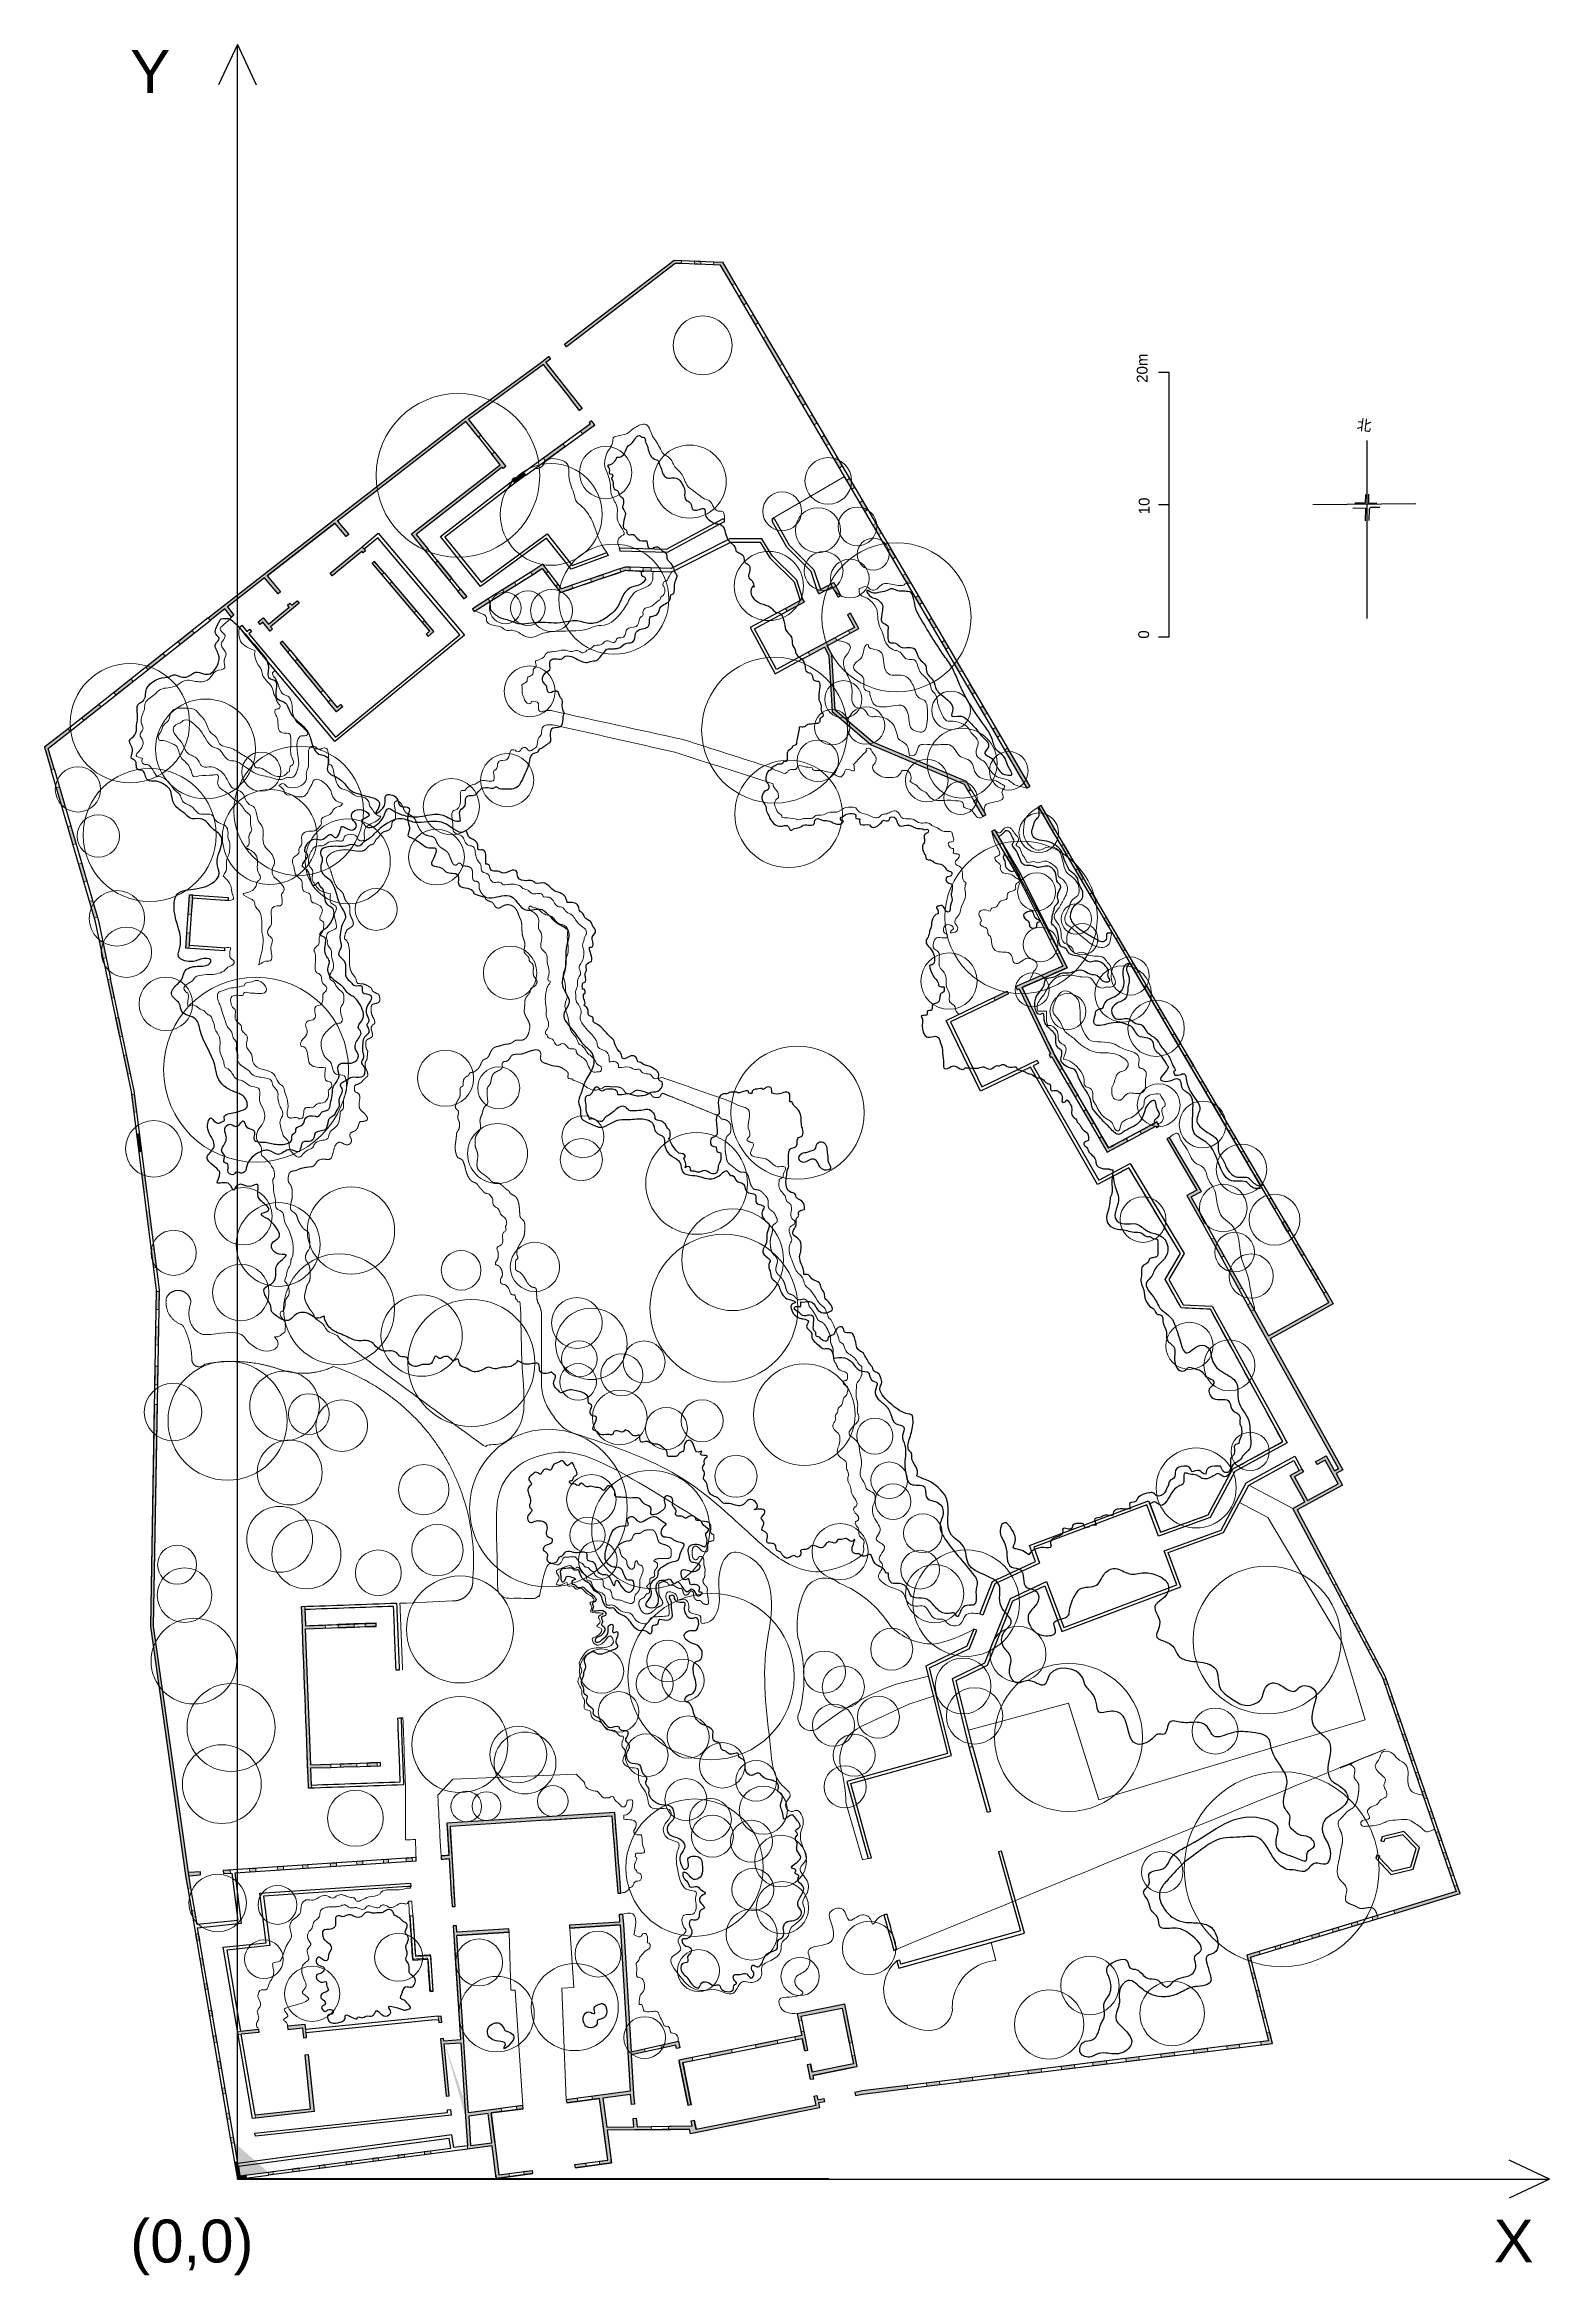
# Model space of a CAD drawing. Header units: millimetres. Extents: x 644751 to 758383, y 156941 to 325420.
import ezdxf

# ---------------------------------------------------------------- set-up
doc = ezdxf.new("R2010")
doc.units = ezdxf.units.MM
for name, color, linetype in [('archi', 7, 'Continuous'), ('rock', 30, 'Continuous'), ('water', 130, 'Continuous'), ('坐标系', 7, 'Continuous'), ('比例尺、指北针', 7, 'Continuous')]:
    doc.layers.add(name, color=color, linetype=linetype)
for name, color, linetype, lineweight in [('archiw', 255, 'Continuous', 0), ('plant', 90, 'Continuous', 0), ('road', 50, 'Continuous', 0)]:
    doc.layers.add(name, color=color, linetype=linetype, lineweight=lineweight)
doc.styles.get("Standard").update_dxf_attribs({"font": 'arial.ttf'})
pattern_1 = [(0, (659503.021, 164468.559), (0, 6.985), [5.08, -1.905]), (90, (659503.021, 164468.559), (-6.985, 4e-16), [5.08, -1.905])]

msp = doc.modelspace()

# ---------------------------------------------------------------- texts
at = {"layer": '坐标系', "lineweight": 53}
for s, height, p in [('Y', 3240, (651216, 321765)), ('(0,0)', 3240.5, (651216, 157916)), ('X', 3240, (754177, 157916))]:
    msp.add_text(s, height=height, dxfattribs=at).set_placement(p)
at = {"layer": '比例尺、指北针', "lineweight": 53}
for s, height, rotation, p in [('20m', 813.8, 90, (728036, 299874)), ('北', 814, 352.73805, (743799, 296350)), ('10', 813.8, 90, (728189, 289947)), ('0', 814, 90, (728153, 280552))]:
    msp.add_text(s, height=height, rotation=rotation, dxfattribs=at).set_placement(p)

# ---------------------------------------------------------------- hatches: boundary and pattern name
at = {"layer": 'archiw'}
h = msp.add_hatch(color=256, dxfattribs=at)
h.dxf.hatch_style = 1
h.paths.add_polyline_path([(656084, 184505), (656168, 184013), (655931, 183973), (655847, 184465)])
h.paths.add_polyline_path([(656383, 182752), (656463, 182283), (656227, 182243), (656147, 182712)])
h.paths.add_polyline_path([(656700, 180895), (656463, 180855), (656548, 180358), (656785, 180398)])
h.paths.add_polyline_path([(657370, 176971), (657441, 176550), (657205, 176510), (657133, 176931)])
h.paths.add_polyline_path([(657699, 175043), (657782, 174554), (657545, 174514), (657462, 175003)])
h.paths.add_polyline_path([(660912, 175534), (659315, 175372), (659355, 175137), (659595, 175159), (660936, 175295)])
h.paths.add_polyline_path([(665095, 169316), (664658, 173633), (664419, 173609), (664832, 169528), (660641, 169058), (660681, 168821)])
h.paths.add_polyline_path([(664429, 175891), (663104, 175757), (663128, 175518), (664214, 175628), (664289, 174891), (664528, 174915)])
h.paths.add_polyline_path([(658695, 169205), (658458, 169165), (658532, 168734), (658768, 168774)])
h.paths.add_polyline_path([(659320, 165543), (659083, 165503), (659305, 164201), (659995, 164291), (659964, 164529), (659503, 164469)])
h.paths.add_polyline_path([(661625, 164747), (661996, 164796), (662027, 164558), (661656, 164509)], flags=17)
h.paths.add_polyline_path([(661625, 164747), (661996, 164796), (662027, 164558), (661656, 164509)], flags=17)
h.paths.add_polyline_path([(663473, 164990), (663504, 164752), (663992, 164816), (663960, 165053)])
h.paths.add_polyline_path([(665474, 165252), (665908, 165309), (665939, 165071), (665505, 165014)])
h.paths.add_polyline_path([(667508, 165519), (667920, 165573), (667951, 165335), (667540, 165281)])
h.paths.add_polyline_path([(669525, 165784), (669937, 165838), (669968, 165600), (669556, 165546)])
h.paths.add_polyline_path([(671433, 166034), (671907, 166096), (671938, 165858), (671464, 165796)])
h.paths.add_polyline_path([(673424, 166295), (673901, 166358), (673933, 166120), (673455, 166057)])
h.paths.add_polyline_path([(681566, 164872), (680935, 164787), (680967, 164549), (681598, 164634)], flags=17)
h.paths.add_polyline_path([(681566, 164872), (680935, 164787), (680967, 164549), (681598, 164634)], flags=17)
h.paths.add_polyline_path([(685625, 165420), (684802, 165309), (684835, 165071), (685657, 165182)], flags=17)
h.paths.add_polyline_path([(685625, 165420), (684802, 165309), (684835, 165071), (685657, 165182)], flags=17)
h.paths.add_polyline_path([(684983, 170320), (684148, 170208), (684180, 169970), (685015, 170082)])
h.paths.add_polyline_path([(680860, 169767), (680383, 169703), (680415, 169466), (680892, 169529)])
h.paths.add_polyline_path([(739076, 181960), (739556, 182106), (739486, 182336), (739006, 182190)])
h.paths.add_polyline_path([(737716, 181548), (738113, 181669), (738044, 181898), (737646, 181778)])
h.paths.add_polyline_path([(735878, 180755), (735823, 180974), (736545, 181193), (736476, 181423), (735533, 181137), (735646, 180696)])
h.paths.add_polyline_path([(736219, 179417), (735986, 179358), (735887, 179747), (736120, 179806)])
h.paths.add_polyline_path([(736572, 178027), (736340, 177968), (736224, 178423), (736456, 178483)])
h.paths.add_polyline_path([(736631, 174345), (737482, 174450), (737263, 175311), (737031, 175252), (737183, 174655), (736602, 174583)])
h.paths.add_polyline_path([(734055, 174028), (734026, 174266), (734969, 174382), (734999, 174144)])
h.paths.add_polyline_path([(729079, 173415), (730084, 173539), (730054, 173777), (729050, 173653)])
h.paths.add_polyline_path([(726420, 173087), (727407, 173209), (727378, 173447), (726390, 173325)])
h.paths.add_polyline_path([(723920, 172779), (724971, 172909), (724941, 173147), (723891, 173017)])
h.paths.add_polyline_path([(721537, 172486), (722543, 172609), (722514, 172848), (721508, 172724)])
h.paths.add_polyline_path([(719036, 172177), (720033, 172300), (720004, 172538), (719007, 172416)])
h.paths.add_polyline_path([(716520, 171867), (717580, 171998), (717551, 172236), (716490, 172106)])
h.paths.add_polyline_path([(713880, 171542), (714847, 171661), (714818, 171899), (713851, 171780)])
h.paths.add_polyline_path([(711369, 171233), (712351, 171354), (712322, 171592), (711339, 171471)])
h.paths.add_polyline_path([(731541, 173718), (732584, 173847), (732555, 174085), (731512, 173956)])
h.paths.add_polyline_path([(709880, 171291), (706483, 170873), (705946, 170765), (705993, 170529), (706522, 170635), (709910, 171053)])
h.paths.add_polyline_path([(745063, 183775), (745464, 183897), (745395, 184127), (744993, 184005)])
h.paths.add_polyline_path([(743486, 183297), (743947, 183437), (743877, 183667), (743416, 183527)])
h.paths.add_polyline_path([(742050, 182862), (742509, 183001), (742439, 183231), (741980, 183092)])
h.paths.add_polyline_path([(740497, 182391), (741032, 182553), (740962, 182783), (740427, 182621)])
h.paths.add_polyline_path([(750254, 189827), (750032, 190473), (749805, 190395), (750027, 189749)])
h.paths.add_polyline_path([(750740, 188417), (750568, 188915), (750341, 188837), (750513, 188339)])
h.paths.add_polyline_path([(751169, 187170), (750961, 187773), (750734, 187694), (750942, 187092)])
h.paths.add_polyline_path([(746714, 184276), (751650, 185772), (751427, 186419), (751200, 186341), (751342, 185930), (746644, 184506)])
h.paths.add_polyline_path([(744170, 205633), (743864, 206212), (743652, 206100), (743958, 205521)])
h.paths.add_polyline_path([(744903, 204248), (744595, 204831), (744383, 204718), (744691, 204136)])
h.paths.add_polyline_path([(745600, 202930), (745283, 203530), (745071, 203418), (745388, 202818)])
h.paths.add_polyline_path([(746056, 202027), (746196, 201620), (745969, 201542), (745829, 201949)])
h.paths.add_polyline_path([(746707, 200135), (746521, 200675), (746294, 200597), (746480, 200057)])
h.paths.add_polyline_path([(747159, 198820), (746988, 199320), (746761, 199242), (746932, 198742)])
h.paths.add_polyline_path([(747660, 197366), (747496, 197843), (747269, 197765), (747433, 197288)])
h.paths.add_polyline_path([(748655, 194476), (748484, 194970), (748257, 194892), (748428, 194398)])
h.paths.add_polyline_path([(749164, 192996), (748974, 193549), (748747, 193470), (748937, 192918)])
h.paths.add_polyline_path([(749687, 191477), (749501, 192015), (749274, 191937), (749460, 191399)])
h.paths.add_polyline_path([(742725, 208366), (742299, 209173), (742086, 209060), (742513, 208254)])
h.paths.add_polyline_path([(743447, 207001), (743142, 207579), (742929, 207467), (743235, 206889)])
h.paths.add_polyline_path([(741859, 210004), (741647, 209892), (739020, 214859), (739920, 215351), (738821, 217357), (739489, 217723), (739700, 217839), (739815, 217628), (739147, 217262), (740130, 215466), (742425, 216723), (741442, 218519), (740841, 218190), (740726, 218400), (740936, 218516), (741537, 218845), (742158, 217712), (742447, 217870), (735594, 230243), (735804, 230359), (737171, 227891), (741736, 230420), (741322, 231125), (741529, 231247), (742067, 230329), (737287, 227681), (742774, 217775), (742273, 217501), (742751, 216628), (739343, 214762)])
h.paths.add_polyline_path([(733065, 235305), (732855, 235189), (733611, 233823), (733821, 233939)])
h.paths.add_polyline_path([(734956, 231395), (735166, 231511), (734377, 232936), (734167, 232820)])
h.paths.add_polyline_path([(729499, 242770), (731772, 238908), (731016, 238508), (732210, 236354), (732420, 236470), (731345, 238411), (732106, 238813), (729706, 242892)])
h.paths.add_polyline_path([(735534, 240996), (735085, 241762), (735292, 241883), (735741, 241118)])
h.paths.add_polyline_path([(734519, 242727), (734155, 243347), (734362, 243468), (734726, 242849)])
h.paths.add_polyline_path([(736797, 239316), (736590, 239195), (736123, 239990), (736331, 240112)])
h.paths.add_polyline_path([(740735, 232128), (740336, 232808), (740543, 232929), (740942, 232249)])
h.paths.add_polyline_path([(739670, 233942), (739218, 234714), (739425, 234835), (739877, 234064)])
h.paths.add_polyline_path([(738605, 235759), (738206, 236439), (738413, 236560), (738812, 235881)])
h.paths.add_polyline_path([(737602, 237469), (737169, 238207), (737376, 238328), (737809, 237591)])
h.paths.add_polyline_path([(732427, 246294), (732005, 247013), (732212, 247134), (732634, 246415)])
h.paths.add_polyline_path([(729193, 251808), (728796, 252486), (729003, 252607), (729400, 251929)])
h.paths.add_polyline_path([(728185, 253527), (727751, 254268), (727958, 254389), (728392, 253649)])
h.paths.add_polyline_path([(727166, 255264), (726778, 255927), (726985, 256049), (727373, 255386)])
h.paths.add_polyline_path([(730340, 249852), (729895, 250612), (730102, 250733), (730547, 249973)])
h.paths.add_polyline_path([(733461, 244531), (733027, 245271), (733234, 245393), (733668, 244653)])
h.paths.add_polyline_path([(716538, 253237), (716434, 253453), (717441, 253938), (717545, 253721)])
h.paths.add_polyline_path([(724591, 242951), (725088, 242094), (726433, 242815), (726547, 242604), (724997, 241773), (724383, 242830)])
h.paths.add_polyline_path([(728914, 243764), (728744, 244054), (727465, 243368), (727578, 243157), (728654, 243733), (728707, 243643)])
h.paths.add_polyline_path([(723405, 244993), (723197, 244873), (723786, 243859), (723993, 243980)])
h.paths.add_polyline_path([(722564, 245962), (722772, 246083), (722214, 247044), (722006, 246923)])
h.paths.add_polyline_path([(718561, 254211), (721980, 255706), (721406, 256855), (721192, 256747), (721652, 255825), (718457, 254427), (718087, 254249), (718191, 254032), (718345, 254107), (720712, 249190), (720605, 249139), (720709, 248922), (720815, 248973), (721402, 247964), (721608, 248087), (721032, 249078)])
h.paths.add_polyline_path([(726172, 256960), (725633, 257879), (725840, 258000), (726379, 257082)])
h.paths.add_polyline_path([(710508, 283670), (710823, 283133), (711030, 283254), (710715, 283791)])
h.paths.add_polyline_path([(716908, 273231), (716701, 273110), (716345, 273718), (716552, 273839)])
h.paths.add_polyline_path([(711514, 281954), (711884, 281324), (712091, 281446), (711721, 282076)])
h.paths.add_polyline_path([(712494, 280284), (712801, 279760), (713008, 279882), (712701, 280406)])
h.paths.add_polyline_path([(713422, 278701), (713824, 278015), (714031, 278137), (713629, 278822)])
h.paths.add_polyline_path([(715399, 275330), (715712, 274797), (715919, 274918), (715606, 275451)])
h.paths.add_polyline_path([(703405, 295782), (703777, 295148), (703984, 295269), (703612, 295904)])
h.paths.add_polyline_path([(704384, 294113), (704768, 293458), (704975, 293580), (704591, 294235)])
h.paths.add_polyline_path([(705318, 292520), (705709, 291853), (705916, 291974), (705525, 292642)])
h.paths.add_polyline_path([(706308, 290832), (706696, 290171), (706903, 290292), (706515, 290953)])
h.paths.add_polyline_path([(707512, 289253), (707305, 289132), (707730, 288407), (707937, 288529)])
h.paths.add_polyline_path([(708422, 287228), (708793, 286596), (709000, 286717), (708629, 287349)])
h.paths.add_polyline_path([(709542, 285318), (709927, 284660), (710134, 284782), (709749, 285440)])
h.paths.add_polyline_path([(700461, 301276), (700254, 301155), (699024, 303253), (699231, 303374)])
h.paths.add_polyline_path([(700785, 300249), (701087, 299736), (701294, 299857), (700992, 300371)])
h.paths.add_polyline_path([(701626, 298815), (702012, 298158), (702219, 298280), (701833, 298937)])
h.paths.add_polyline_path([(702494, 297335), (702858, 296715), (703065, 296836), (702701, 297457)])
h.paths.add_polyline_path([(693819, 308843), (694297, 308824), (694307, 309064), (693829, 309083)])
h.paths.add_polyline_path([(695273, 308785), (695792, 308765), (696669, 307268), (696876, 307390), (695932, 308999), (695282, 309025)])
h.paths.add_polyline_path([(697176, 306404), (697552, 305764), (697759, 305885), (697383, 306525)])
h.paths.add_polyline_path([(684156, 302594), (692358, 308901), (692826, 308882), (692835, 309122), (692281, 309144), (684009, 302785)])
h.paths.add_polyline_path([(682556, 293980), (682415, 294174), (683906, 295259), (684047, 295065)])
h.paths.add_polyline_path([(681081, 292907), (680940, 293101), (680306, 292640), (680240, 292723), (680053, 292573), (680253, 292304)])
h.paths.add_polyline_path([(688189, 285817), (688614, 285962), (688966, 285950), (688958, 285710), (688650, 285721), (688266, 285590)])
h.paths.add_polyline_path([(689944, 285917), (690565, 285897), (690556, 285657), (689936, 285678)])
h.paths.add_polyline_path([(686042, 284834), (685965, 285061), (686893, 285377), (686971, 285150)])
h.paths.add_polyline_path([(681460, 285588), (681588, 285385), (682321, 285849), (682607, 285475), (682798, 285621), (682378, 286169)])
h.paths.add_polyline_path([(683528, 284668), (683793, 284322), (684567, 284585), (684644, 284358), (683707, 284039), (683337, 284522)])
h.paths.add_polyline_path([(677252, 282925), (678254, 283559), (678382, 283356), (677200, 282608), (677052, 282791)])
h.paths.add_polyline_path([(680359, 284607), (680230, 284810), (679322, 284235), (679450, 284032)])
h.paths.add_polyline_path([(674424, 286426), (675505, 285088), (675318, 284937), (674237, 286275)])
h.paths.add_polyline_path([(676147, 284293), (676623, 283704), (676436, 283553), (675960, 284143)])
h.paths.add_polyline_path([(673446, 281924), (673263, 281769), (673814, 281117), (673556, 280904), (673709, 280719), (674154, 281086)])
h.paths.add_polyline_path([(669671, 286388), (669488, 286233), (670210, 285379), (670394, 285534)])
h.paths.add_polyline_path([(670973, 284848), (670790, 284693), (672650, 282494), (672833, 282649)])
h.paths.add_polyline_path([(668572, 287042), (668707, 287156), (668809, 287036), (668992, 287191), (668890, 287311), (668735, 287495), (668417, 287225), (668417, 287225), (666321, 285493), (666474, 285308)])
h.paths.add_polyline_path([(663965, 283235), (663812, 283420), (663411, 283088), (663277, 283246), (663094, 283091), (663226, 282935), (661662, 281642), (661249, 282140), (660867, 281819), (661021, 281635), (661219, 281801), (661631, 281305), (661772, 281133), (661958, 281285), (661816, 281458)])
h.paths.add_polyline_path([(679386, 293409), (679310, 293505), (672806, 288430), (673678, 287349), (673492, 287198), (672465, 288469), (679161, 293692), (678533, 294480), (678721, 294630), (679574, 293559)])
h.paths.add_polyline_path([(656859, 178537), (656791, 178932), (657028, 178973), (657096, 178577)])
h.paths.add_polyline_path([(658841, 166920), (659078, 166961), (659008, 167370), (658771, 167330)])
h.paths.add_polyline_path([(658841, 166920), (659078, 166961), (659008, 167370), (658771, 167330)], flags=17)
h.paths.add_polyline_path([(658118, 172587), (657881, 172546), (657792, 173070), (658028, 173111)])
h.paths.add_polyline_path([(658438, 170710), (658201, 170670), (658133, 171071), (658369, 171112)])
h.paths.add_polyline_path([(736981, 176421), (736847, 176948), (736614, 176889), (736748, 176362)])
h.paths.add_polyline_path([(748172, 195878), (747996, 196390), (747769, 196311), (747945, 195799)])
h.paths.add_polyline_path([(730828, 249021), (731035, 249142), (731523, 248310), (731316, 248188)])
h.paths.add_polyline_path([(714638, 277103), (714430, 276982), (714797, 276357), (715004, 276478)])
h.paths.add_polyline_path([(698265, 305022), (698058, 304900), (698421, 304281), (698628, 304402)])
h.paths.add_polyline_path([(680053, 292573), (680109, 292502)], flags=17)
h.paths.add_polyline_path([(680253, 292304), (680109, 292502)], flags=17)
edge = h.paths.add_edge_path(flags=17)
edge.add_line((680253, 292304), (681081, 292907))
edge.add_line((680253, 292304), (681081, 292907))
edge = h.paths.add_edge_path(flags=17)
edge.add_line((681081, 292907), (680940, 293101))
edge.add_line((681081, 292907), (680940, 293101))
edge = h.paths.add_edge_path(flags=17)
edge.add_line((680940, 293101), (680306, 292640))
edge.add_line((680940, 293101), (680306, 292640))
edge = h.paths.add_edge_path(flags=16)
edge.add_line((680306, 292640), (680240, 292723))
edge.add_line((680306, 292640), (680240, 292723))
edge = h.paths.add_edge_path(flags=17)
edge.add_line((680240, 292723), (680053, 292573))
edge.add_line((680240, 292723), (680053, 292573))
h.paths.add_polyline_path([(677694, 295919), (677506, 295770)])
h = msp.add_hatch(color=256, dxfattribs=at)
h.dxf.hatch_style = 1
h.paths.add_polyline_path([(666861, 289434), (676558, 296959), (677506, 295770), (677694, 295919), (676749, 297105), (682415, 301256), (685149, 297779), (685337, 297927), (682605, 301402), (682956, 301672), (682810, 301863), (682271, 301448), (676567, 297269), (666565, 289508), (658267, 283043), (657105, 282123), (657253, 281935), (658358, 282809), (658860, 282175), (659048, 282324), (658549, 282958), (661364, 285151), (662380, 283936), (662563, 284090), (661546, 285293), (666672, 289287), (667528, 288276), (667711, 288431)])
h = msp.add_hatch(color=256, dxfattribs=at)
h.dxf.hatch_style = 1
h.paths.add_polyline_path([(686299, 296704), (686056, 297012), (685868, 296864), (685956, 296752), (685223, 296218), (685364, 296024)])
h.paths.add_polyline_path([(656034, 280971), (655885, 281159), (654827, 280322), (654976, 280134)])
h = msp.add_hatch(color=256, dxfattribs=at)
h.dxf.hatch_style = 1
h.paths.add_polyline_path([(703633, 279911), (703965, 279295), (704215, 275041), (707164, 272536), (714189, 269576), (714499, 269047), (714706, 269169), (714356, 269767), (707291, 272743), (704448, 275157), (704202, 279362), (703844, 280025), (704582, 280424), (704468, 280635), (702413, 279526), (702527, 279315)])
h.paths.add_polyline_path([(702134, 283339), (702020, 283550), (700708, 282842), (700822, 282631)])
h.paths.add_polyline_path([(704676, 283680), (704888, 283794), (704343, 284803), (703333, 284258), (703119, 284143), (703233, 283931), (704246, 284478)])
h.paths.add_polyline_path([(705567, 280955), (705453, 281166), (705902, 281408), (705388, 282361), (705599, 282475), (706227, 281311)])
h.paths.add_polyline_path([(676558, 296959), (666861, 289434)])
h.paths.add_polyline_path([(666565, 289508), (676567, 297269)])
h = msp.add_hatch(color=256, dxfattribs=at)
h.dxf.hatch_style = 1
edge = h.paths.add_edge_path()
edge.add_line((680109, 292502), (680253, 292304))
edge.add_line((680253, 292304), (681081, 292907))
edge.add_line((681081, 292907), (680940, 293101))
edge.add_line((680940, 293101), (680306, 292640))
edge.add_line((680306, 292640), (680240, 292723))
edge.add_line((680240, 292723), (680053, 292573))
edge.add_line((680053, 292573), (680109, 292502))
at = {"layer": 'archiw', "transparency": 33554457}
h = msp.add_hatch(color=256, dxfattribs=at)
h.dxf.hatch_style = 1
h.paths.add_polyline_path([(683528, 284668), (683793, 284322), (684567, 284585), (684644, 284358), (683707, 284039), (683337, 284522)])
h.paths.add_polyline_path([(680359, 284607), (680230, 284810), (679322, 284235), (679450, 284032)])
h.paths.add_polyline_path([(677252, 282925), (678254, 283559), (678382, 283356), (677200, 282608), (677052, 282791)])
h.paths.add_polyline_path([(681460, 285588), (681588, 285385), (682321, 285849), (682607, 285475), (682798, 285621), (682378, 286169)])
h.paths.add_polyline_path([(686042, 284834), (685965, 285061), (686893, 285377), (686971, 285150)])
h.paths.add_polyline_path([(689944, 285917), (690565, 285897), (690556, 285657), (689936, 285678)])
h.paths.add_polyline_path([(688189, 285817), (688614, 285962), (688966, 285950), (688958, 285710), (688650, 285721), (688266, 285590)])
at = {"layer": 'archiw'}
h = msp.add_hatch(dxfattribs=at)
h.set_pattern_fill('ANGLE', color=256)
h.set_pattern_definition(pattern_1)
h.paths.add_polyline_path([(646673, 273568), (646524, 273756), (644751, 272353), (645246, 270650), (645477, 270717), (645026, 272265)])
h.paths.add_polyline_path([(649002, 275410), (648854, 275598), (647559, 274574), (647708, 274386)])
h.paths.add_polyline_path([(651425, 277326), (651276, 277514), (649981, 276490), (650130, 276302)])
h.paths.add_polyline_path([(653848, 279242), (653699, 279430), (652404, 278406), (652553, 278218)])
h.paths.add_polyline_path([(662719, 280360), (662534, 280208), (663097, 279524), (663282, 279677)])
h.paths.add_polyline_path([(663824, 279018), (663638, 278866), (665590, 276496), (665775, 276648)])
h.paths.add_polyline_path([(666355, 275944), (666169, 275791), (666797, 275029), (667249, 275402), (667097, 275587), (666830, 275367)])
h.paths.add_polyline_path([(645870, 269364), (645640, 269297), (646053, 267879), (646283, 267946)])
h.paths.add_polyline_path([(646726, 266423), (646496, 266356), (646890, 265000), (647121, 265068)])
h.paths.add_polyline_path([(647550, 263593), (647319, 263526), (647709, 262188), (647939, 262255)])
h.paths.add_polyline_path([(648371, 260771), (648141, 260704), (648504, 259455), (648735, 259522)])
h.paths.add_polyline_path([(649134, 257729), (648900, 257680), (649167, 256405), (649402, 256454)])
h.paths.add_polyline_path([(649737, 254860), (649502, 254810), (649799, 253394), (650034, 253443)])
h.paths.add_polyline_path([(650350, 251935), (650115, 251886), (650408, 250492), (650643, 250542)])
h.paths.add_polyline_path([(650941, 249120), (650706, 249071), (651002, 247662), (651237, 247711)])
h.paths.add_polyline_path([(651546, 246134), (651308, 246104), (651475, 244788), (651713, 244818)])
h.paths.add_polyline_path([(655729, 258314), (655490, 258331), (655408, 257183), (655647, 257166), (655664, 257405)])
h.paths.add_polyline_path([(655917, 260961), (655934, 261200), (655695, 261217), (655590, 259738), (655829, 259721)])
h.paths.add_polyline_path([(653029, 234468), (652791, 234438), (652970, 233036), (653208, 233066)])
h.paths.add_polyline_path([(653421, 231246), (653181, 231250), (653158, 229901), (653398, 229897)])
h.paths.add_polyline_path([(653374, 228565), (653134, 228569), (653110, 227210), (653350, 227206)])
h.paths.add_polyline_path([(653322, 225608), (653082, 225612), (653058, 224212), (653298, 224207)])
h = msp.add_hatch(dxfattribs=at)
h.set_pattern_fill('ANGLE', color=256)
h.set_pattern_definition(pattern_1)
h.paths.add_polyline_path([(720074, 258985), (720289, 259092), (720872, 257924), (720658, 257817)], flags=17)
h.paths.add_polyline_path([(718804, 261529), (719019, 261637), (719721, 260229), (719507, 260122)], flags=17)
h.paths.add_polyline_path([(718246, 262639), (718453, 262760), (717636, 264158), (717429, 264036)], flags=17)
h.paths.add_polyline_path([(720074, 258985), (720289, 259092), (720872, 257924), (720658, 257817)], flags=17)
h.paths.add_polyline_path([(718804, 261529), (719019, 261637), (719721, 260229), (719507, 260122)], flags=17)
h.paths.add_polyline_path([(718246, 262639), (718453, 262760), (717636, 264158), (717429, 264036)], flags=17)
h.paths.add_polyline_path([(721901, 264242), (721513, 264905), (721720, 265026), (722108, 264364)])
h.paths.add_polyline_path([(720837, 266056), (721044, 266178), (720003, 267954), (719796, 267833)])
h.paths.add_polyline_path([(719159, 269393), (718952, 269272), (717256, 272163), (717463, 272285)])
h.paths.add_polyline_path([(725068, 258843), (724739, 259403), (724946, 259524), (725275, 258964)])
h.paths.add_polyline_path([(724024, 260623), (723652, 261256), (723859, 261378), (724231, 260744)])
h.paths.add_polyline_path([(723018, 262338), (722588, 263071), (722795, 263192), (723225, 262459)])
h.paths.add_polyline_path([(726172, 256960), (725633, 257879), (725840, 258000), (726379, 257082)])
h.paths.add_polyline_path([(716485, 266125), (716278, 266004), (716871, 264990), (717078, 265111)], flags=17)
h.paths.add_polyline_path([(714929, 268311), (715136, 268432), (715833, 267242), (715625, 267121)], flags=17)
h.paths.add_polyline_path([(716485, 266125), (716278, 266004), (716871, 264990), (717078, 265111)], flags=17)
h.paths.add_polyline_path([(714929, 268311), (715136, 268432), (715833, 267242), (715625, 267121)], flags=17)
h = msp.add_hatch(color=256, dxfattribs=at)
h.dxf.hatch_style = 1
h.paths.add_polyline_path([(720074, 258985), (720289, 259092), (720872, 257924), (720658, 257817)], flags=17)
h.paths.add_polyline_path([(718804, 261529), (719019, 261637), (719721, 260229), (719507, 260122)], flags=17)
h.paths.add_polyline_path([(718246, 262639), (718453, 262760), (717636, 264158), (717429, 264036)], flags=17)
h.paths.add_polyline_path([(716485, 266125), (716278, 266004), (716871, 264990), (717078, 265111)], flags=17)
h.paths.add_polyline_path([(714929, 268311), (715136, 268432), (715833, 267242), (715625, 267121)], flags=17)
h.paths.add_polyline_path([(720074, 258985), (720289, 259092), (720872, 257924), (720658, 257817)], flags=17)
h.paths.add_polyline_path([(718804, 261529), (719019, 261637), (719721, 260229), (719507, 260122)], flags=17)
h.paths.add_polyline_path([(718246, 262639), (718453, 262760), (717636, 264158), (717429, 264036)], flags=17)
h.paths.add_polyline_path([(716485, 266125), (716278, 266004), (716871, 264990), (717078, 265111)], flags=17)
h.paths.add_polyline_path([(714929, 268311), (715136, 268432), (715833, 267242), (715625, 267121)], flags=17)
h.paths.add_polyline_path([(721901, 264242), (721513, 264905), (721720, 265026), (722108, 264364)])
h.paths.add_polyline_path([(720837, 266056), (721044, 266178), (720003, 267954), (719796, 267833)])
h = msp.add_hatch(color=256, dxfattribs=at)
h.dxf.hatch_style = 1
h.paths.add_polyline_path([(717636, 264158), (717429, 264036), (718246, 262639), (718453, 262760)])
h.paths.add_polyline_path([(719019, 261637), (718804, 261529), (719507, 260122), (719721, 260229)])
h.paths.add_polyline_path([(720289, 259092), (720074, 258985), (720658, 257817), (720872, 257924)])
h.paths.add_polyline_path([(716485, 266125), (716278, 266004), (716871, 264990), (717078, 265111)])
h.paths.add_polyline_path([(715136, 268432), (714929, 268311), (715625, 267121), (715833, 267242)])
h = msp.add_hatch(color=256, dxfattribs=at)
h.dxf.hatch_style = 1
h.paths.add_polyline_path([(651920, 243193), (651682, 243163), (651861, 241758), (652099, 241788)])
h = msp.add_hatch(dxfattribs=at)
h.set_pattern_fill('ANGLE', color=256)
h.set_pattern_definition(pattern_1)
h.paths.add_polyline_path([(652662, 237355), (652424, 237325), (652605, 235905), (652843, 235936)])
h.paths.add_polyline_path([(652291, 240279), (652053, 240248), (652251, 238686), (652489, 238716)])
h = msp.add_hatch(dxfattribs=at)
h.set_pattern_fill('ANGLE', color=256)
h.set_pattern_definition(pattern_1)
h.paths.add_polyline_path([(655657, 187007), (655640, 187127), (656526, 187180), (656512, 187419), (655606, 187366), (654243, 197012), (652977, 205973), (653271, 222704), (653031, 222708), (652737, 205958), (654006, 196978), (655420, 186970), (655556, 186171), (655793, 186212)])
h = msp.add_hatch(color=256, dxfattribs=at)
h.dxf.hatch_style = 1
h.paths.add_polyline_path([(668120, 206151), (666907, 206104), (666916, 205865), (668129, 205911)])
h.paths.add_polyline_path([(669766, 206213), (668953, 206182), (668962, 205943), (669535, 205964), (669775, 205964)])
h.paths.add_polyline_path([(669857, 195662), (669617, 195654), (669113, 195639), (669120, 195399), (669865, 195422)])
h.paths.add_polyline_path([(668325, 195614), (667080, 195576), (667088, 195336), (668332, 195374)])
edge = h.paths.add_edge_path()
edge.add_line((664859, 195262), (666372, 195309))
edge.add_line((666372, 195309), (666365, 195549))
edge.add_line((666365, 195549), (664850, 195502))
edge.add_line((664445, 205771), (665954, 205828))
edge.add_line((665954, 205828), (665945, 206068))
edge.add_line((665945, 206068), (664436, 206010))
edge.add_line((664450, 206011), (664404, 207225))
edge.add_line((664404, 207225), (664395, 207465))
edge.add_line((664395, 207465), (664155, 207456))
edge.add_line((664155, 207456), (664678, 193728))
edge.add_line((664678, 193728), (664917, 193736))
edge.add_line((664917, 193736), (664908, 193976))
edge.add_line((664908, 193976), (664859, 195262))
edge.add_line((664850, 195502), (664459, 205771))
h = msp.add_hatch(color=256, dxfattribs=at)
h.dxf.hatch_style = 1
h.paths.add_polyline_path([(664459, 205771), (665954, 205828), (665945, 206068), (664450, 206011), (664404, 207225), (664395, 207465), (664155, 207456), (664678, 193728), (664917, 193736), (664908, 193976), (664859, 195262), (666372, 195309), (666365, 195549), (664850, 195502)])
at = {"layer": 'archiw', "transparency": 33554687}
h = msp.add_hatch(color=256, dxfattribs=at)
h.dxf.hatch_style = 1
h.paths.add_polyline_path([(675390, 190877), (687583, 191647), (688034, 185796), (688274, 185814), (687804, 191901), (675136, 191102), (675284, 188655), (674688, 188615), (674704, 188375), (675298, 188415), (675517, 184792), (675757, 184806)])
at = {"layer": 'archiw'}
h = msp.add_hatch(color=256, dxfattribs=at)
h.dxf.hatch_style = 1
h.paths.add_polyline_path([(672510, 188469), (672042, 188438), (672058, 188198), (672526, 188230)])
h.paths.add_polyline_path([(670707, 188349), (670337, 188324), (670353, 188085), (670723, 188109)])
h.paths.add_polyline_path([(668774, 188220), (668310, 188189), (668326, 187949), (668790, 187980)])
h.paths.add_polyline_path([(666781, 188086), (666312, 188055), (666328, 187816), (666797, 187847)])
h.paths.add_polyline_path([(664635, 187943), (664235, 187916), (664251, 187677), (664651, 187704)])
h.paths.add_polyline_path([(662786, 187819), (662336, 187789), (662352, 187550), (662802, 187580)])
h.paths.add_polyline_path([(660688, 187679), (660223, 187648), (660239, 187409), (660704, 187440)])
h.paths.add_polyline_path([(658763, 187551), (658234, 187520), (658248, 187281), (658777, 187312)])
h = msp.add_hatch(color=256, dxfattribs=at)
h.dxf.hatch_style = 1
h.paths.add_polyline_path([(688218, 183414), (688969, 170854), (686080, 170467), (686112, 170229), (686663, 170303), (686955, 168136), (687292, 165645), (686636, 165557), (686668, 165319), (687562, 165440), (687230, 167900), (690567, 167943), (690564, 168183), (689496, 168169), (689426, 168808), (689187, 168781), (689255, 168166), (687197, 168140), (686901, 170334), (688984, 170614), (689068, 169853), (689307, 169880), (689222, 170645), (689046, 173589), (690107, 173823), (690055, 174057), (689032, 173831), (688458, 183430), (688396, 184229), (688157, 184210), (688200, 183654), (684400, 183407), (684416, 183168)])
h = msp.add_hatch(color=256, dxfattribs=at)
h.dxf.hatch_style = 1
h.paths.add_polyline_path([(679823, 182870), (679807, 183110), (675874, 182855), (675845, 183345), (675605, 183331), (675649, 182600), (675736, 181272), (675966, 181287), (676758, 169218), (676759, 169218), (675891, 182615)])
h.paths.add_polyline_path([(674706, 176530), (674458, 176514), (674490, 176275), (674513, 176034), (674752, 176058)])
edge = h.paths.add_edge_path()
edge.add_line((674913, 174427), (676175, 174509))
edge.add_line((676159, 174748), (674890, 174666))
edge.add_line((676758, 169218), (675966, 181287))
edge.add_line((675966, 181287), (675736, 181272))
edge.add_line((675736, 181272), (676159, 174748))
edge.add_line((676175, 174509), (676536, 168946))
edge.add_line((674890, 174666), (674873, 174835))
edge.add_line((674873, 174835), (674634, 174811))
edge.add_line((674634, 174811), (675062, 170471))
edge.add_line((675062, 170471), (675301, 170495))
edge.add_line((675301, 170495), (674913, 174427))
h = msp.add_hatch(color=256, dxfattribs=at)
h.dxf.hatch_style = 1
h.paths.add_polyline_path([(679263, 169311), (679231, 169549), (676758, 169218), (675966, 181287), (675736, 181272), (676159, 174748), (674890, 174666), (674873, 174835), (674634, 174811), (675062, 170471), (675301, 170495), (674913, 174427), (676175, 174509), (676536, 168946), (676679, 166722), (676693, 166482), (678539, 166724), (678842, 164262), (679846, 164397), (679814, 164635), (679050, 164532), (678484, 169207)])
h.paths.add_polyline_path([(678246, 169175), (678514, 166963), (676920, 166754), (676774, 168978)], flags=16)
h = msp.add_hatch(color=256, dxfattribs=at)
h.dxf.hatch_style = 1
h.paths.add_polyline_path([(691860, 167960), (693457, 167981), (693526, 167639), (693996, 167733), (703262, 169594), (703187, 169966), (703639, 170057), (703592, 170292), (703140, 170201), (703075, 170526), (702840, 170479), (702905, 170154), (702980, 169782), (693949, 167969), (693812, 168652), (693577, 168605), (693653, 168223), (691857, 168200)])
h.paths.add_polyline_path([(693663, 173404), (692654, 173201), (693344, 169765), (693579, 169812), (692936, 173013), (693711, 173168)])
h.paths.add_polyline_path([(700070, 174690), (698435, 174362), (698483, 174126), (700117, 174455)])
h.paths.add_polyline_path([(696671, 173763), (696624, 173998), (694974, 173667), (695021, 173431)])
h.paths.add_polyline_path([(702155, 175108), (702100, 175380), (701865, 175333), (701920, 175061), (701406, 174958), (701454, 174723), (701967, 174826), (702154, 173892), (702390, 173939)])
h.paths.add_polyline_path([(704982, 177132), (705516, 174471), (705751, 174518), (705170, 177414), (701592, 176696), (701699, 176161), (701934, 176209), (701874, 176508)])
h.paths.add_polyline_path([(706113, 172719), (705946, 173551), (705710, 173504), (705830, 172907), (702722, 172283), (702595, 172916), (702360, 172869), (702534, 172000), (702590, 171724), (702825, 171771), (702770, 172048)])
h.paths.add_polyline_path([(706113, 172719), (705946, 173551), (705710, 173504), (705830, 172907), (702722, 172283), (702595, 172916), (702360, 172869), (702534, 172000), (702590, 171724), (702825, 171771), (702770, 172048)], flags=16)
h.paths.add_polyline_path([(706113, 172719), (705946, 173551), (705710, 173504), (705830, 172907), (702722, 172283), (702595, 172916), (702360, 172869), (702534, 172000), (702590, 171724), (702825, 171771), (702770, 172048)], flags=17)
h.paths.add_polyline_path([(692613, 174622), (691292, 174330), (691344, 174096), (692426, 174335), (692476, 174087), (692711, 174134)])
h = msp.add_hatch(color=256, dxfattribs=at)
h.dxf.hatch_style = 1
h.paths.add_polyline_path([(676536, 168946), (676679, 166722)])
h.paths.add_polyline_path([(676693, 166482), (676679, 166722)])
h.paths.add_polyline_path([(676693, 166482), (678539, 166724)])
h.paths.add_polyline_path([(678539, 166724), (678842, 164262)])
h.paths.add_polyline_path([(679846, 164397), (678842, 164262)])
h.paths.add_polyline_path([(679846, 164397), (679814, 164635)])
h.paths.add_polyline_path([(679050, 164532), (679814, 164635)])
h.paths.add_polyline_path([(678484, 169207), (679050, 164532)])
at = {"layer": 'archiw', "transparency": 33554687}
h = msp.add_hatch(color=256, dxfattribs=at)
h.dxf.hatch_style = 1
h.paths.add_polyline_path([(661625, 164747), (661996, 164796), (662027, 164558), (661656, 164509)])
h.paths.add_polyline_path([(659078, 166961), (659008, 167370), (658771, 167330), (658841, 166920)])
edge = h.paths.add_edge_path()
edge.add_line((659078, 166961), (659503, 164469))
edge.add_line((659503, 164469), (661625, 164747))
at = {"layer": 'archiw'}
h = msp.add_hatch(color=256, dxfattribs=at)
h.dxf.hatch_style = 1
h.paths.add_polyline_path([(658841, 166920), (659078, 166961), (659008, 167370), (658771, 167330)])
h.paths.add_polyline_path([(658841, 166920), (659078, 166961), (659008, 167370), (658771, 167330)], flags=17)
at = {"layer": 'archiw', "transparency": 33554457}
h = msp.add_hatch(color=256, dxfattribs=at)
h.dxf.hatch_style = 1
h.paths.add_polyline_path([(659320, 165543), (659083, 165503), (659305, 164201), (659995, 164291), (659964, 164529), (659503, 164469)])
at = {"layer": 'archiw'}
h = msp.add_hatch(color=256, dxfattribs=at)
h.dxf.hatch_style = 1
h.paths.add_polyline_path([(681566, 164872), (680935, 164787), (680967, 164549), (681598, 164634)])
h.paths.add_polyline_path([(685625, 165420), (684802, 165309), (684835, 165071), (685657, 165182)])

# ---------------------------------------------------------------- linework, layer by layer
at = {"layer": 'archi'}
for p, q in [((684400, 183407), (688200, 183654)), ((688157, 184210), (688396, 184229)), ((688200, 183654), (688157, 184210)), ((688396, 184229), (688458, 183430)), ((684416, 183168), (684400, 183407)), ((688218, 183414), (684416, 183168)), ((684416, 183168), (688218, 183414)), ((688218, 183414), (688969, 170854)), ((688458, 183430), (689032, 173831)), ((689032, 173831), (692613, 174622)), ((692426, 174335), (689046, 173589)), ((689046, 173589), (689222, 170645)), ((692476, 174087), (692426, 174335)), ((692711, 174134), (692476, 174087)), ((692613, 174622), (692711, 174134)), ((688969, 170854), (684148, 170208)), ((684148, 170208), (684180, 169970)), ((684180, 169970), (686663, 170303)), ((688984, 170614), (686901, 170334)), ((686901, 170334), (687197, 168140)), ((689068, 169853), (688984, 170614)), ((689222, 170645), (689307, 169880)), ((689307, 169880), (689068, 169853)), ((689187, 168781), (689426, 168808)), ((689255, 168166), (689187, 168781)), ((689426, 168808), (689496, 168169)), ((693577, 168605), (693812, 168652)), ((693653, 168223), (693577, 168605)), ((693812, 168652), (693945, 167987)), ((687197, 168140), (689255, 168166)), ((689496, 168169), (690564, 168183)), ((690564, 168183), (693653, 168223)), ((693945, 167987), (693945, 167987))]:
    msp.add_line(p, q, dxfattribs=at)
for points in [[(696669, 307268), (695792, 308765), (695273, 308785), (692826, 308882), (692358, 308901), (684156, 302594), (684009, 302785), (692281, 309144), (692835, 309122), (695282, 309025), (695932, 308999), (696876, 307390), (700461, 301276), (716552, 273839), (717463, 272285), (717463, 272285), (719159, 269393), (718952, 269272), (717256, 272163), (716345, 273718), (700254, 301155)], [(688212, 287172), (688172, 287414), (691703, 287309), (695962, 289593), (696057, 289594), (696058, 289354), (696023, 289353), (691760, 287068)], [(703333, 284258), (704343, 284803), (704888, 283794), (704676, 283680), (704246, 284478), (703233, 283931), (703119, 284143), (702629, 285627), (700795, 287466), (699712, 289378), (699711, 289618), (699852, 289619), (700988, 287613), (702839, 285756)], [(678254, 283559), (677252, 282925), (677052, 282791), (677200, 282608), (678382, 283356), (681588, 285385), (682321, 285849), (682607, 285475), (683337, 284522), (683707, 284039), (684644, 284358), (688266, 285590), (688650, 285721), (688958, 285710), (692126, 285604), (696560, 287854), (698782, 287843), (699508, 286664), (701346, 284846), (701806, 283434), (700708, 282842), (698039, 281402), (699923, 277910), (701934, 278995), (702527, 279315), (703633, 279911), (703965, 279295), (704215, 275041), (707164, 272536), (714189, 269576), (714499, 269047), (714706, 269169), (714356, 269767), (707291, 272743), (704448, 275157), (704202, 279362), (703844, 280025), (704582, 280424), (705567, 280955), (706227, 281311), (705599, 282475), (705388, 282361), (705902, 281408), (705453, 281166), (704468, 280635), (702413, 279526), (701731, 279158), (700020, 278235), (698364, 281305), (700822, 282631), (702134, 283339), (702020, 283550), (701556, 284976), (699698, 286815), (698917, 288082), (696503, 288095), (692072, 285846), (688966, 285950), (688614, 285962), (688189, 285817), (684567, 284585), (683793, 284322), (683528, 284668), (682798, 285621), (682378, 286169), (681460, 285588)], [(714929, 268311), (715136, 268432), (715833, 267242), (715625, 267121)], [(655490, 258331), (655590, 259738), (655695, 261217), (658616, 261010), (658599, 260771), (658360, 260788), (655917, 260961), (655829, 259721), (655729, 258314), (655664, 257405), (658107, 257232), (658346, 257215), (658329, 256975), (655408, 257183)], [(738605, 235759), (738206, 236439), (738413, 236560), (738812, 235881)], [(717015, 188982), (716783, 188918), (718440, 182960), (709415, 180451), (709331, 180752), (709100, 180687), (709248, 180155), (718736, 182794)], [(673853, 178388), (674092, 178404), (673914, 181087), (672786, 181012), (672582, 184091), (672342, 184075), (672563, 180757), (673691, 180832)], [(675403, 169461), (675445, 169036), (660672, 167454), (660632, 167691), (675182, 169249), (675164, 169438)], [(678246, 169175), (676774, 168978), (676920, 166754), (678514, 166963)], [(678484, 169207), (680892, 169529)], [(661625, 164747), (675415, 166556), (675303, 167281), (659385, 165162), (659503, 164469)]]:
    msp.add_lwpolyline(points, close=True, dxfattribs=at)
for points in [[(657108, 282126), (658267, 283043), (666565, 289508), (676567, 297269), (682271, 301448), (682810, 301863), (682956, 301672), (682605, 301402), (683598, 300139)], [(683409, 299991), (682415, 301256), (676749, 297105), (677694, 295919)], [(683409, 299991), (684377, 298760)], [(683598, 300139), (684566, 298908)], [(684566, 298908), (685337, 297927), (685149, 297779), (684377, 298760)], [(677506, 295770), (676558, 296959), (666861, 289434), (667711, 288431), (667528, 288276), (666672, 289287), (661546, 285293), (662563, 284090), (662380, 283936), (661364, 285151), (658549, 282958), (659048, 282324), (658860, 282175), (658358, 282809), (657257, 281938)], [(685364, 296024), (686299, 296704), (686056, 297012), (685868, 296864), (685956, 296752), (685223, 296218)], [(677506, 295770), (678533, 294480)], [(678721, 294630), (677694, 295919)], [(685223, 296218), (680940, 293101)], [(681081, 292907), (685364, 296024)], [(673492, 287198), (672465, 288469), (679161, 293692), (678533, 294480)], [(678721, 294630), (679574, 293559), (679386, 293409), (679310, 293505), (672806, 288430), (673678, 287349)], [(681081, 292907), (680253, 292304), (674982, 288221), (677713, 284823), (682690, 288481), (684583, 286077), (687211, 287056), (687295, 286831), (684503, 285791), (682645, 288150), (677670, 284493), (674642, 288261), (680109, 292502), (680053, 292573), (680240, 292723), (680306, 292640), (680940, 293101)], [(668735, 287495), (669945, 288517), (676453, 280821), (666675, 272779), (659978, 280760), (659457, 281420), (659645, 281569), (660013, 281103), (660226, 281281), (660380, 281098), (660162, 280915), (660317, 280731), (666706, 273116), (676112, 280852), (669917, 288179), (668890, 287311)], [(661546, 285293), (666672, 289287)], [(668890, 287311), (668992, 287191), (668809, 287036), (668707, 287156), (668572, 287042), (666474, 285308), (666321, 285493), (668419, 287227)], [(668417, 287225), (668735, 287495)], [(668417, 287225), (668417, 287225)], [(673492, 287198), (675960, 284143)], [(676147, 284293), (673678, 287349)], [(674424, 286426), (675505, 285088)], [(670394, 285534), (669671, 286388), (669488, 286233), (670210, 285379)], [(670210, 285379), (673263, 281769)], [(670394, 285534), (673446, 281924)], [(675318, 284937), (674237, 286275)], [(661958, 281285), (661772, 281133), (661631, 281305), (661219, 281801), (661021, 281635), (660867, 281819), (661249, 282140), (661662, 281642), (663226, 282935), (663094, 283091), (663277, 283246), (663411, 283088), (663812, 283420), (663965, 283235), (661816, 281458), (661958, 281285)], [(676147, 284293), (676623, 283704), (676436, 283553), (675960, 284143)], [(657108, 282126), (646524, 273756)], [(646673, 273568), (657257, 281938)], [(673263, 281769), (673814, 281117), (673556, 280904), (673709, 280719), (674154, 281086), (673446, 281924)], [(660380, 281098), (660162, 280915)], [(660167, 280909), (660162, 280915)], [(663282, 279677), (662719, 280360), (662534, 280208), (663097, 279524)], [(663282, 279677), (666355, 275944)], [(663097, 279524), (666169, 275791)], [(666355, 275944), (666830, 275367), (667097, 275587), (667249, 275402), (666797, 275029), (666169, 275791)], [(646524, 273756), (644751, 272353), (645246, 270650)], [(645477, 270717), (645026, 272265), (646673, 273568)], [(649167, 256405), (648586, 259173), (645246, 270650)], [(645477, 270717), (648819, 259231), (649402, 256454), (649737, 254860)], [(721044, 266178), (720003, 267954), (719796, 267833), (720837, 266056)], [(721192, 256747), (718804, 261529), (718246, 262639), (716278, 266004), (716485, 266125), (718453, 262760), (721406, 256855)], [(720837, 266056), (741322, 231125)], [(741529, 231247), (721044, 266178)], [(655917, 260961), (655934, 261200)], [(649167, 256405), (649502, 254810), (651276, 246355), (653183, 231355), (652737, 205958), (655420, 186970), (655556, 186171), (658771, 167330)], [(721192, 256747), (721652, 255825), (718457, 254427)], [(718561, 254211), (721980, 255706), (721406, 256855)], [(658234, 187520), (658248, 187281), (658892, 187319), (659350, 183750), (656267, 183434), (655793, 186212), (655657, 187007), (652977, 205973), (653424, 231368), (651513, 246394), (649737, 254860)], [(718457, 254427), (718087, 254249), (718191, 254032), (718345, 254107), (720712, 249190), (720605, 249139), (720709, 248922), (720815, 248973), (721402, 247964), (724383, 242830), (724997, 241773), (726547, 242604), (727578, 243157), (728654, 243733), (728707, 243643), (728914, 243764), (728744, 244054), (727465, 243368), (726433, 242815), (725088, 242094), (721608, 248087), (721032, 249078), (718561, 254211)], [(738257, 219910), (738257, 219910), (732784, 229904), (730575, 230013), (729368, 232162), (730524, 234107), (726626, 240586), (724266, 239331), (719189, 248190), (715416, 246374), (712841, 251723), (716434, 253453), (717441, 253938), (717545, 253721), (716538, 253237), (713161, 251611), (715528, 246694), (719712, 248708), (719816, 248492)], [(719816, 248492), (719406, 248295), (724359, 239653), (726714, 240905), (730804, 234108), (729645, 232158), (730719, 230246), (732930, 230137), (738352, 220236), (738467, 220025), (738583, 219815), (734631, 217651), (732775, 214182), (728874, 212762), (727980, 215142), (719439, 211931), (719885, 210743), (716519, 209162), (715588, 206809), (715365, 206897), (716331, 209339), (719583, 210866), (719130, 212071), (728120, 215451), (729015, 213069), (732607, 214376), (734453, 217827), (738257, 219910)], [(732420, 236470), (731345, 238411), (732106, 238813), (729706, 242892), (729499, 242770), (731772, 238908), (731016, 238508), (732210, 236354)], [(732210, 236354), (735594, 230243)], [(735804, 230359), (732420, 236470)], [(735804, 230359), (737171, 227891), (741736, 230420), (741322, 231125)], [(741529, 231247), (742067, 230329), (737287, 227681), (742774, 217775), (742273, 217501), (742751, 216628), (739343, 214762), (741859, 210004)], [(739700, 217839), (739815, 217628), (739147, 217262), (740130, 215466), (742425, 216723), (741442, 218519), (740841, 218190), (740726, 218400), (740936, 218516), (741537, 218845), (742158, 217712), (742447, 217870), (735594, 230243)], [(714589, 196823), (714816, 196887), (716182, 191975), (715951, 191911), (714649, 196591), (714528, 197055), (713305, 202013), (715754, 203195), (717682, 208069), (720409, 209349), (721713, 205880), (730255, 209091), (729286, 211668), (733595, 213236), (735498, 216792), (739171, 218804), (739700, 217839)], [(714816, 196887), (714816, 196887), (713585, 201882), (715943, 203019), (717870, 207892), (720276, 209022), (721573, 205571), (730564, 208951), (729596, 211525), (733763, 213042), (735676, 216616), (739076, 218478), (739489, 217723)], [(741647, 209892), (739020, 214859), (739920, 215351), (738821, 217357), (739489, 217723)], [(741647, 209892), (745795, 202049), (751200, 186341)], [(751427, 186419), (746015, 202145), (741859, 210004)], [(664850, 195502), (664460, 205764), (668976, 205936)], [(669782, 206207), (668967, 206176), (668134, 206144), (666921, 206098)], [(666930, 205858), (668143, 205905), (668976, 205936), (668976, 205936), (669549, 205958), (669789, 205958), (669780, 206207)], [(706950, 188419), (707181, 188483), (706974, 189228), (705624, 194081), (713226, 196195), (713097, 196658), (711577, 202827), (714588, 204279), (715136, 205666), (714913, 205754), (714399, 204455), (711297, 202958), (712923, 196360), (705329, 194248), (706950, 188419)], [(664850, 195502), (664850, 195502), (666365, 195549), (667334, 195579)], [(667334, 195579), (668578, 195617), (669367, 195641)], [(667341, 195339), (668586, 195377), (669374, 195402), (670118, 195425), (670111, 195665), (669871, 195657), (669367, 195641)], [(664859, 195262), (666372, 195309), (667341, 195339)], [(664908, 193976), (664859, 195262)], [(745341, 188683), (745271, 188442), (746444, 187216), (748092, 187619), (748567, 189247), (747394, 190474), (745746, 190071), (745654, 189756)], [(745559, 188619), (745526, 188505), (746517, 187468), (747911, 187808), (748312, 189185), (747321, 190222), (745927, 189881), (745872, 189693)], [(745872, 189693), (745654, 189756)], [(655640, 187127), (656526, 187180), (656512, 187419), (655606, 187366)], [(656307, 183197), (659620, 183536), (659132, 187335), (672816, 188249), (672800, 188489), (658234, 187520)], [(745559, 188619), (745341, 188683)], [(660641, 169058), (660641, 169058), (664832, 169528), (664419, 173609), (664658, 173633), (665095, 169316), (660681, 168821), (660445, 168781), (658225, 181728), (661480, 182061), (661000, 185799), (672387, 186560), (672403, 186320), (672163, 186304), (661270, 185576), (661749, 181847), (658505, 181515), (659554, 175396)], [(675403, 186761), (675398, 186761)], [(675419, 186522), (675413, 186521)], [(751200, 186341), (751200, 186341), (751342, 185930), (746644, 184506)], [(746714, 184276), (751650, 185772), (751427, 186419)], [(746644, 184506), (735533, 181137), (737183, 174655), (709880, 171291), (706483, 170873), (705946, 170765)], [(705946, 170765), (705993, 170529), (706522, 170635), (709910, 171053), (737482, 174450), (735823, 180974), (746714, 184276)], [(659008, 167370), (656307, 183197)], [(680892, 169529), (680860, 169767), (676759, 169218), (675891, 182615), (679823, 182870), (679807, 183110), (675874, 182855), (675845, 183345), (675605, 183331), (675649, 182600)], [(675649, 182600), (676159, 174748)], [(679823, 182870), (675891, 182615)], [(702770, 172048), (706113, 172719), (705170, 177414), (701592, 176696), (701920, 175061), (692654, 173201), (693344, 169765)], [(693579, 169812), (692936, 173013), (701967, 174826), (702154, 173892), (702390, 173939), (702155, 175108), (701874, 176508), (704982, 177132), (705830, 172907), (702722, 172283), (702595, 172916)], [(659554, 175396), (660912, 175534), (660936, 175295), (659595, 175159)], [(674194, 176496), (673946, 176480), (664466, 175520), (664429, 175891), (663104, 175757), (663128, 175518), (664214, 175628), (664289, 174891), (664528, 174915), (664491, 175281), (673970, 176241), (674490, 176275), (674513, 176034), (674752, 176058), (674706, 176530), (674194, 176497)], [(676175, 174509), (676536, 168946), (676679, 166722), (675653, 166588), (675504, 167550), (659344, 165399), (659078, 166961)], [(660641, 169058), (659595, 175159)], [(674890, 174666), (674873, 174835), (674634, 174811), (675062, 170471), (675301, 170495), (674913, 174427), (676176, 174509)], [(674890, 174666), (676160, 174748)], [(702154, 173892), (701967, 174826)], [(692936, 173013), (693579, 169812), (693344, 169765), (692674, 173101)], [(705877, 172672), (702770, 172048), (702825, 171771), (702590, 171724), (702360, 172869), (702595, 172916), (702722, 172283)], [(702590, 171724), (702534, 172000), (702360, 172869)], [(684835, 165071), (684802, 165309), (687292, 165645), (686663, 170303), (684180, 169970)], [(702840, 170479), (703075, 170526), (703140, 170201), (703592, 170292), (703639, 170057), (703187, 169966), (703262, 169594), (693526, 167639), (693457, 167981), (687230, 167900), (687562, 165440), (684835, 165071), (687562, 165440), (687530, 165678)], [(702840, 170479), (702905, 170154), (702980, 169782), (693949, 167969), (693812, 168652)], [(678748, 166994), (678484, 169207), (679050, 164532), (681566, 164872), (681598, 164634), (678842, 164262), (678539, 166724), (676693, 166482), (661656, 164509)], [(693653, 168223), (693577, 168605)], [(703187, 169966), (703262, 169594), (693761, 167686)], [(658771, 167330), (658841, 166920), (659305, 164201), (661656, 164509)], [(659078, 166961), (659008, 167370)], [(690567, 167943), (693457, 167981)], [(676694, 166482), (676694, 166482)], [(678812, 164503), (678841, 164262), (681598, 164634)]]:
    msp.add_lwpolyline(points, dxfattribs=at)
for points, knots in [([(664908, 193976), (667142, 194057), (669375, 194137), (671608, 194217), (671547, 195822), (671486, 197428), (671425, 199033), (671505, 199036), (671585, 199039), (671665, 199042), (671729, 197357), (671793, 195671), (671857, 193986), (669464, 193900), (667071, 193814), (664678, 193728), (664503, 198304), (664329, 202880), (664155, 207456), (666548, 207542), (668941, 207628), (671334, 207714), (671399, 206027), (671463, 204340), (671527, 202653), (671447, 202650), (671367, 202647), (671287, 202644), (671226, 204251), (671165, 205859), (671104, 207466), (668870, 207386), (666637, 207305), (664404, 207225), (664419, 206818), (664435, 206411), (664450, 206004), (666227, 206072), (668003, 206139), (669780, 206207)], [0, 0, 0, 0, 1, 1, 1, 2, 2, 2, 3, 3, 3, 4, 4, 4, 5, 5, 5, 6, 6, 6, 7, 7, 7, 8, 8, 8, 9, 9, 9, 10, 10, 10, 11, 11, 11, 12, 12, 12, 13, 13, 13, 13]), ([(674688, 188615), (674693, 188535), (674698, 188455), (674704, 188375), (674902, 188388), (675100, 188402), (675298, 188415), (675371, 187207), (675444, 186000), (675517, 184792), (675597, 184797), (675677, 184802), (675757, 184806), (675634, 186830), (675512, 188854), (675390, 190877), (679454, 191134), (683519, 191390), (687583, 191647), (687733, 189696), (687884, 187746), (688034, 185796), (688114, 185802), (688194, 185808), (688274, 185814), (688117, 187843), (687961, 189872), (687804, 191901), (683581, 191635), (679359, 191368), (675136, 191102), (675185, 190286), (675235, 189470), (675284, 188655)], [0, 0, 0, 0, 1, 1, 1, 2, 2, 2, 3, 3, 3, 4, 4, 4, 5, 5, 5, 6, 6, 6, 7, 7, 7, 8, 8, 8, 9, 9, 9, 10, 10, 10, 11, 11, 11, 11]), ([(708134, 184159), (708382, 183269), (708630, 182378), (708878, 181487), (708955, 181509), (709032, 181530), (709109, 181552), (709032, 181530), (708955, 181509), (708878, 181487)], [0, 0, 0, 0, 1, 1, 1, 2, 2, 2, 3, 3, 3, 3]), ([(709109, 181552), (708861, 182442), (708613, 183333), (708366, 184224), (708289, 184202), (708212, 184181), (708134, 184159), (708382, 183269), (708630, 182378), (708878, 181487)], [0, 0, 0, 0, 1, 1, 1, 2, 2, 2, 3, 3, 3, 3])]:
    msp.add_open_spline(points, degree=3, knots=knots, dxfattribs=at)
for points in [[(675284, 188655), (675085, 188641), (674886, 188628), (674688, 188615)], [(709109, 181552), (708861, 182442), (708613, 183333), (708366, 184224)]]:
    msp.add_open_spline(points, degree=3, dxfattribs=at)
at = {"layer": 'archiw'}
for p, q in [((654243, 197012), (654243, 197012)), ((655556, 186171), (655420, 186970)), ((655420, 186970), (655556, 186171)), ((659650, 164246), (703981, 164246))]:
    msp.add_line(p, q, dxfattribs=at)
for points in [[(684156, 302594), (692358, 308901), (692826, 308882), (692835, 309122), (692281, 309144), (684009, 302785)], [(684156, 302594), (692358, 308901), (692826, 308882), (692835, 309122), (692281, 309144), (684009, 302785)], [(693819, 308843), (694297, 308824), (694307, 309064), (693829, 309083)], [(695273, 308785), (695792, 308765), (696669, 307268), (696876, 307390), (695932, 308999), (695282, 309025)], [(697176, 306404), (697552, 305764), (697759, 305885), (697383, 306525)], [(700461, 301276), (700254, 301155), (699024, 303253), (699231, 303374)], [(682271, 301448), (676567, 297269), (682271, 301448), (682810, 301863), (682956, 301672), (682605, 301402), (682956, 301672), (682810, 301863)], [(676749, 297105), (682415, 301256)], [(685337, 297927), (682605, 301402), (685337, 297927), (685149, 297779), (682415, 301256), (685149, 297779)], [(700785, 300249), (701087, 299736), (701294, 299857), (700992, 300371)], [(701626, 298815), (702012, 298158), (702219, 298280), (701833, 298937)], [(676567, 297269), (666565, 289508)], [(677694, 295919), (676749, 297105), (677694, 295919), (677506, 295770), (676558, 296959), (666861, 289434), (676558, 296959), (677506, 295770)], [(686056, 297012), (685868, 296864), (685956, 296752), (685223, 296218), (685364, 296024), (686299, 296704)], [(702494, 297335), (702858, 296715), (703065, 296836), (702701, 297457)], [(682556, 293980), (682415, 294174), (683906, 295259), (684047, 295065)], [(703405, 295782), (703777, 295148), (703984, 295269), (703612, 295904)], [(679386, 293409), (679310, 293505), (672806, 288430), (673678, 287349), (673492, 287198), (672465, 288469), (679161, 293692), (678533, 294480), (678721, 294630), (679574, 293559)], [(704384, 294113), (704768, 293458), (704975, 293580), (704591, 294235)], [(680253, 292304), (680109, 292502), (680253, 292304), (681081, 292907), (680940, 293101), (680306, 292640), (680240, 292723), (680053, 292573), (680109, 292502), (680053, 292573), (680240, 292723), (680306, 292640), (680940, 293101), (681081, 292907)], [(705318, 292520), (705709, 291853), (705916, 291974), (705525, 292642)], [(706308, 290832), (706696, 290171), (706903, 290292), (706515, 290953)], [(707512, 289253), (707305, 289132), (707730, 288407), (707937, 288529)], [(668572, 287042), (668707, 287156), (668809, 287036), (668992, 287191), (668890, 287311), (668735, 287495), (668417, 287225), (668417, 287225), (666321, 285493), (666474, 285308), (668572, 287042)], [(674424, 286426), (675505, 285088), (675318, 284937), (674237, 286275)], [(708422, 287228), (708793, 286596), (709000, 286717), (708629, 287349)], [(669671, 286388), (669488, 286233), (670210, 285379), (670394, 285534)], [(670973, 284848), (670790, 284693), (672650, 282494), (672833, 282649)], [(680359, 284607), (680230, 284810), (679322, 284235), (679450, 284032)], [(681460, 285588), (681588, 285385), (682321, 285849), (682607, 285475), (682798, 285621), (682378, 286169)], [(686042, 284834), (685965, 285061), (686893, 285377), (686971, 285150)], [(688189, 285817), (688614, 285962), (688966, 285950), (688958, 285710), (688650, 285721), (688266, 285590)], [(689944, 285917), (690565, 285897), (690556, 285657), (689936, 285678)], [(704676, 283680), (704888, 283794), (704343, 284803), (703333, 284258), (703119, 284143), (703233, 283931), (704246, 284478)], [(709542, 285318), (709927, 284660), (710134, 284782), (709749, 285440)], [(663965, 283235), (663812, 283420), (663411, 283088), (663277, 283246), (663094, 283091), (663226, 282935), (661662, 281642), (661249, 282140), (660867, 281819), (661021, 281635), (661219, 281801), (661631, 281305), (661772, 281133), (661958, 281285), (661816, 281458), (663965, 283235)], [(676147, 284293), (676623, 283704), (676436, 283553), (675960, 284143)], [(677252, 282925), (678254, 283559), (678382, 283356), (677200, 282608), (677052, 282791)], [(683528, 284668), (683793, 284322), (684567, 284585), (684644, 284358), (683707, 284039), (683337, 284522)], [(702134, 283339), (702020, 283550), (700708, 282842), (700822, 282631)], [(710508, 283670), (710823, 283133), (711030, 283254), (710715, 283791)], [(673446, 281924), (673263, 281769), (673814, 281117), (673556, 280904), (673709, 280719), (674154, 281086)], [(705567, 280955), (705453, 281166), (705902, 281408), (705388, 282361), (705599, 282475), (706227, 281311)], [(711514, 281954), (711884, 281324), (712091, 281446), (711721, 282076)], [(655885, 281159), (654827, 280322), (654976, 280134), (656034, 280971)], [(663097, 279524), (663282, 279677), (662719, 280360), (662534, 280208)], [(712494, 280284), (712801, 279760), (713008, 279882), (712701, 280406)], [(653699, 279430), (652404, 278406), (652553, 278218), (653848, 279242)], [(663824, 279018), (663638, 278866), (665590, 276496), (665775, 276648)], [(713422, 278701), (713824, 278015), (714031, 278137), (713629, 278822)], [(651276, 277514), (649981, 276490), (650130, 276302), (651425, 277326)], [(648854, 275598), (647559, 274574), (647708, 274386), (649002, 275410)], [(667249, 275402), (666797, 275029), (666169, 275791), (666355, 275944), (666830, 275367), (667097, 275587)], [(715399, 275330), (715712, 274797), (715919, 274918), (715606, 275451)], [(645477, 270717), (645026, 272265), (646673, 273568), (646524, 273756), (644751, 272353), (645246, 270650)], [(644751, 272353), (645246, 270650), (644751, 272353), (646524, 273756)], [(645026, 272265), (646673, 273568), (645026, 272265), (645477, 270717)], [(716908, 273231), (716701, 273110), (716345, 273718), (716552, 273839)], [(719159, 269393), (718952, 269272), (717256, 272163), (717463, 272285)], [(645870, 269364), (646283, 267946), (646053, 267879), (645640, 269297)], [(645640, 269297), (646053, 267879)], [(646283, 267946), (645870, 269364)], [(714929, 268311), (715136, 268432), (715833, 267242), (715625, 267121)], [(714929, 268311), (715136, 268432), (715833, 267242), (715625, 267121)], [(720837, 266056), (721044, 266178), (720003, 267954), (719796, 267833)], [(647121, 265068), (646726, 266423)], [(716485, 266125), (716278, 266004), (716871, 264990), (717078, 265111)], [(716485, 266125), (716278, 266004), (716871, 264990), (717078, 265111)], [(721901, 264242), (721513, 264905), (721720, 265026), (722108, 264364)], [(647550, 263593), (647939, 262255), (647709, 262188), (647319, 263526)], [(718246, 262639), (718453, 262760), (717636, 264158), (717429, 264036)], [(718246, 262639), (718453, 262760), (717636, 264158), (717429, 264036)], [(723018, 262338), (722588, 263071), (722795, 263192), (723225, 262459)], [(655917, 260961), (655934, 261200), (655695, 261217), (655590, 259738), (655829, 259721), (655917, 260961)], [(718804, 261529), (719019, 261637), (719721, 260229), (719507, 260122)], [(718804, 261529), (719019, 261637), (719721, 260229), (719507, 260122)], [(724024, 260623), (723652, 261256), (723859, 261378), (724231, 260744)], [(648371, 260771), (648735, 259522), (648504, 259455), (648141, 260704)], [(725068, 258843), (724739, 259403), (724946, 259524), (725275, 258964)], [(655729, 258314), (655490, 258331), (655408, 257183), (655647, 257166), (655664, 257405), (655729, 258314)], [(720074, 258985), (720289, 259092), (720872, 257924), (720658, 257817)], [(720074, 258985), (720289, 259092), (720872, 257924), (720658, 257817)], [(726172, 256960), (725633, 257879), (725840, 258000), (726379, 257082)], [(649134, 257729), (648900, 257680), (649167, 256405), (649402, 256454), (649134, 257729)], [(718561, 254211), (721980, 255706), (721406, 256855), (721192, 256747), (721652, 255825), (718457, 254427), (718087, 254249), (718191, 254032), (718345, 254107), (720712, 249190), (720605, 249139), (720709, 248922), (720815, 248973), (721402, 247964), (721608, 248087), (721032, 249078)], [(649737, 254860), (649502, 254810), (649799, 253394), (650034, 253443), (649737, 254860)], [(727166, 255264), (726778, 255927), (726985, 256049), (727373, 255386)], [(728185, 253527), (727751, 254268), (727958, 254389), (728392, 253649)], [(650350, 251935), (650115, 251886), (650408, 250492), (650643, 250542), (650350, 251935)], [(729193, 251808), (728796, 252486), (729003, 252607), (729400, 251929)], [(730340, 249852), (729895, 250612), (730102, 250733), (730547, 249973)], [(650941, 249120), (650706, 249071), (651002, 247662), (651237, 247711), (650941, 249120)], [(651546, 246134), (651308, 246104), (651475, 244788), (651713, 244818), (651546, 246134)], [(722564, 245962), (722772, 246083), (722214, 247044), (722006, 246923)], [(732427, 246294), (732005, 247013), (732212, 247134), (732634, 246415)], [(723405, 244993), (723197, 244873), (723786, 243859), (723993, 243980)], [(733461, 244531), (733027, 245271), (733234, 245393), (733668, 244653)], [(724591, 242951), (725088, 242094), (726433, 242815), (726547, 242604), (724997, 241773), (724383, 242830)], [(728914, 243764), (728744, 244054), (727465, 243368), (727578, 243157), (728654, 243733), (728707, 243643)], [(729499, 242770), (731772, 238908), (731016, 238508), (732210, 236354), (732420, 236470), (731345, 238411), (732106, 238813), (729706, 242892)], [(734519, 242727), (734155, 243347), (734362, 243468), (734726, 242849)], [(735534, 240996), (735085, 241762), (735292, 241883), (735741, 241118)], [(736797, 239316), (736590, 239195), (736123, 239990), (736331, 240112)], [(737602, 237469), (737169, 238207), (737376, 238328), (737809, 237591)], [(738605, 235759), (738206, 236439), (738413, 236560), (738812, 235881)], [(653029, 234468), (652791, 234438), (652970, 233036), (653208, 233066), (653029, 234468)], [(733065, 235305), (732855, 235189), (733611, 233823), (733821, 233939)], [(739670, 233942), (739218, 234714), (739425, 234835), (739877, 234064)], [(734956, 231395), (735166, 231511), (734377, 232936), (734167, 232820)], [(740735, 232128), (740336, 232808), (740543, 232929), (740942, 232249)], [(653421, 231246), (653181, 231250), (653158, 229901), (653398, 229897), (653421, 231246)], [(741859, 210004), (741647, 209892), (739020, 214859), (739920, 215351), (738821, 217357), (739489, 217723), (739700, 217839), (739815, 217628), (739147, 217262), (740130, 215466), (742425, 216723), (741442, 218519), (740841, 218190), (740726, 218400), (740936, 218516), (741537, 218845), (742158, 217712), (742447, 217870), (735594, 230243), (735804, 230359), (737171, 227891), (741736, 230420), (741322, 231125), (741529, 231247), (742067, 230329), (737287, 227681), (742774, 217775), (742273, 217501), (742751, 216628), (739343, 214762)], [(653374, 228565), (653134, 228569), (653110, 227210), (653350, 227206), (653374, 228565)], [(653322, 225608), (653082, 225612), (653058, 224212), (653298, 224207), (653322, 225608)], [(655657, 187007), (655640, 187127), (656526, 187180), (656512, 187419), (656512, 187419), (655606, 187366), (654243, 197012), (652977, 205973), (653271, 222704), (653031, 222708), (652737, 205958), (654006, 196978), (655420, 186970), (655556, 186171), (655793, 186212)], [(742725, 208366), (742299, 209173), (742086, 209060), (742513, 208254)], [(743447, 207001), (743142, 207579), (742929, 207467), (743235, 206889)], [(655420, 186970), (652737, 205958)], [(668120, 206151), (666907, 206104), (666916, 205865), (668129, 205911), (668120, 206151)], [(669766, 206213), (668953, 206182), (668962, 205943), (669535, 205964), (669775, 205964), (669766, 206213)], [(744170, 205633), (743864, 206212), (743652, 206100), (743958, 205521)], [(744903, 204248), (744595, 204831), (744383, 204718), (744691, 204136)], [(745600, 202930), (745283, 203530), (745071, 203418), (745388, 202818)], [(746056, 202027), (746196, 201620), (745969, 201542), (745829, 201949)], [(746707, 200135), (746521, 200675), (746294, 200597), (746480, 200057)], [(747159, 198820), (746988, 199320), (746761, 199242), (746932, 198742)], [(747660, 197366), (747496, 197843), (747269, 197765), (747433, 197288)], [(668325, 195614), (667080, 195576), (667088, 195336), (668332, 195374), (668325, 195614)], [(669857, 195662), (669617, 195654), (669113, 195639), (669120, 195399), (669865, 195422), (669857, 195662)], [(748655, 194476), (748484, 194970), (748257, 194892), (748428, 194398)], [(749164, 192996), (748974, 193549), (748747, 193470), (748937, 192918)], [(675390, 190877), (687583, 191647), (688034, 185796), (688274, 185814), (687804, 191901), (675136, 191102), (675284, 188655), (674688, 188615), (674704, 188375), (675298, 188415), (675517, 184792), (675757, 184806), (675390, 190877)], [(749687, 191477), (749501, 192015), (749274, 191937), (749460, 191399)], [(750254, 189827), (750032, 190473), (749805, 190395), (750027, 189749)], [(750740, 188417), (750568, 188915), (750341, 188837), (750513, 188339)], [(658763, 187551), (658234, 187520), (658248, 187281), (658777, 187312), (658763, 187551)], [(660688, 187679), (660223, 187648), (660239, 187409), (660704, 187440), (660688, 187679)], [(662786, 187819), (662336, 187789), (662352, 187550), (662802, 187580), (662786, 187819)], [(664635, 187943), (664235, 187916), (664251, 187677), (664651, 187704), (664635, 187943)], [(666781, 188086), (666312, 188055), (666328, 187816), (666797, 187847), (666781, 188086)], [(668774, 188220), (668310, 188189), (668326, 187949), (668790, 187980), (668774, 188220)], [(670707, 188349), (670337, 188324), (670353, 188085), (670723, 188109), (670707, 188349)], [(672510, 188469), (672042, 188438), (672058, 188198), (672526, 188230), (672510, 188469)], [(751169, 187170), (750961, 187773), (750734, 187694), (750942, 187092)], [(746714, 184276), (751650, 185772), (751427, 186419), (751200, 186341), (751342, 185930), (746644, 184506)], [(656084, 184505), (656168, 184013), (655931, 183973), (655847, 184465)], [(688218, 183414), (688969, 170854), (686080, 170467), (686112, 170229), (686663, 170303), (686955, 168136), (687292, 165645), (686636, 165557), (686668, 165319), (687562, 165440), (687230, 167900), (690567, 167943), (690564, 168183), (689496, 168169), (689426, 168808), (689187, 168781), (689255, 168166), (687197, 168140), (686901, 170334), (688984, 170614), (689068, 169853), (689307, 169880), (689222, 170645), (689222, 170645), (689046, 173589), (690107, 173823), (690055, 174057), (689032, 173831), (688458, 183430), (688396, 184229), (688157, 184210), (688200, 183654), (684400, 183407), (684416, 183168)], [(743486, 183297), (743947, 183437), (743877, 183667), (743416, 183527)], [(745063, 183775), (745464, 183897), (745395, 184127), (744993, 184005)], [(656383, 182752), (656463, 182283), (656227, 182243), (656147, 182712)], [(679823, 182870), (679807, 183110), (675874, 182855), (675845, 183345), (675605, 183331), (675649, 182600), (675736, 181272), (675966, 181287), (676758, 169218), (676759, 169218), (675891, 182615), (679823, 182870)], [(739076, 181960), (739556, 182106), (739486, 182336), (739006, 182190)], [(740497, 182391), (741032, 182553), (740962, 182783), (740427, 182621)], [(742050, 182862), (742509, 183001), (742439, 183231), (741980, 183092)], [(656700, 180895), (656463, 180855), (656548, 180358), (656785, 180398)], [(735878, 180755), (735823, 180974), (736545, 181193), (736476, 181423), (735533, 181137), (735646, 180696)], [(737716, 181548), (738113, 181669), (738044, 181898), (737646, 181778)], [(736219, 179417), (735986, 179358), (735887, 179747), (736120, 179806)], [(657370, 176971), (657441, 176550), (657205, 176510), (657133, 176931)], [(704982, 177132), (705516, 174471), (705751, 174518), (705170, 177414), (701592, 176696), (701699, 176161), (701934, 176209), (701874, 176508), (704982, 177132)], [(736572, 178027), (736340, 177968), (736224, 178423), (736456, 178483)], [(660912, 175534), (659315, 175372), (659355, 175137), (659595, 175159), (660936, 175295), (660912, 175534)], [(664429, 175891), (663104, 175757), (663128, 175518), (664214, 175628), (664289, 174891), (664528, 174915), (664429, 175891)], [(674706, 176530), (674458, 176514), (674490, 176275), (674513, 176034), (674752, 176058), (674706, 176530)], [(702155, 175108), (702100, 175380), (701865, 175333), (701920, 175061), (701406, 174958), (701454, 174723), (701967, 174826), (702154, 173892), (702390, 173939), (702155, 175108)], [(736631, 174345), (737482, 174450), (737263, 175311), (737031, 175252), (737183, 174655), (736602, 174583)], [(657699, 175043), (657782, 174554), (657545, 174514), (657462, 175003)], [(665095, 169316), (664658, 173633), (664419, 173609), (664832, 169528), (660641, 169058), (660681, 168821), (665095, 169316)], [(692613, 174622), (691292, 174330), (691344, 174096), (692426, 174335), (692476, 174087), (692711, 174134), (692613, 174622)], [(696671, 173763), (696624, 173998), (694974, 173667), (695021, 173431), (696671, 173763)], [(700070, 174690), (698435, 174362), (698483, 174126), (700117, 174455), (700070, 174690)], [(706113, 172719), (705946, 173551), (705710, 173504), (705830, 172907), (702722, 172283), (702595, 172916), (702360, 172869), (702534, 172000), (702590, 171724), (702825, 171771), (702770, 172048), (706113, 172719)], [(706113, 172719), (705946, 173551), (705710, 173504), (705830, 172907), (702722, 172283), (702595, 172916), (702360, 172869), (702534, 172000), (702590, 171724), (702825, 171771), (702770, 172048), (706113, 172719)], [(706113, 172719), (705946, 173551), (705710, 173504), (705830, 172907), (702722, 172283), (702595, 172916), (702360, 172869), (702534, 172000), (702590, 171724), (702825, 171771), (702770, 172048), (706113, 172719)], [(729079, 173415), (730084, 173539), (730054, 173777), (729050, 173653)], [(731541, 173718), (732584, 173847), (732555, 174085), (731512, 173956)], [(734055, 174028), (734026, 174266), (734969, 174382), (734999, 174144)], [(693663, 173404), (692654, 173201), (693344, 169765), (693579, 169812), (692936, 173013), (693711, 173168), (693663, 173404)], [(713880, 171542), (714847, 171661), (714818, 171899), (713851, 171780)], [(716520, 171867), (717580, 171998), (717551, 172236), (716490, 172106)], [(719036, 172177), (720033, 172300), (720004, 172538), (719007, 172416)], [(721537, 172486), (722543, 172609), (722514, 172848), (721508, 172724)], [(723920, 172779), (724971, 172909), (724941, 173147), (723891, 173017)], [(726420, 173087), (727407, 173209), (727378, 173447), (726390, 173325)], [(684983, 170320), (684148, 170208), (684180, 169970), (685015, 170082), (684983, 170320)], [(691860, 167960), (693457, 167981), (693526, 167639), (693996, 167733), (703262, 169594), (703187, 169966), (703639, 170057), (703592, 170292), (703140, 170201), (703075, 170526), (702840, 170479), (702905, 170154), (702980, 169782), (693949, 167969), (693949, 167969), (693812, 168652), (693577, 168605), (693653, 168223), (691857, 168200)], [(709880, 171291), (706483, 170873), (705946, 170765), (705993, 170529), (706522, 170635), (709910, 171053), (709880, 171291)], [(711369, 171233), (712351, 171354), (712322, 171592), (711339, 171471)], [(658695, 169205), (658458, 169165), (658532, 168734), (658768, 168774)], [(676774, 168978), (678246, 169175), (678514, 166963), (676920, 166754)], [(680860, 169767), (680383, 169703), (680415, 169466), (680892, 169529), (680860, 169767)], [(659320, 165543), (659083, 165503), (659305, 164201), (659995, 164291), (659964, 164529), (659503, 164469), (659320, 165543)], [(665474, 165252), (665908, 165309), (665939, 165071), (665505, 165014)], [(667508, 165519), (667920, 165573), (667951, 165335), (667540, 165281)], [(669525, 165784), (669937, 165838), (669968, 165600), (669556, 165546)], [(671433, 166034), (671907, 166096), (671938, 165858), (671464, 165796)], [(673424, 166295), (673901, 166358), (673933, 166120), (673455, 166057)], [(685625, 165420), (684802, 165309), (684835, 165071), (685657, 165182), (685625, 165420)], [(685625, 165420), (684802, 165309), (684835, 165071), (685657, 165182), (685625, 165420)], [(661625, 164747), (661996, 164796), (662027, 164558), (661656, 164509)], [(661625, 164747), (661996, 164796), (662027, 164558), (661656, 164509)], [(663473, 164990), (663504, 164752), (663992, 164816), (663960, 165053)], [(681566, 164872), (680935, 164787), (680967, 164549), (681598, 164634), (681566, 164872)], [(681566, 164872), (680935, 164787), (680967, 164549), (681598, 164634), (681566, 164872)]]:
    msp.add_lwpolyline(points, close=True, dxfattribs=at)
for points in [[(698265, 305022), (698058, 304900)], [(698628, 304402), (698265, 305022)], [(698058, 304900), (698421, 304281)], [(698421, 304281), (698628, 304402)], [(685223, 296218), (685956, 296752)], [(685364, 296024), (686299, 296704)], [(685956, 296752), (685868, 296864)], [(686299, 296704), (686056, 297012)], [(685223, 296218), (685364, 296024)], [(681081, 292907), (680940, 293101), (680306, 292640), (680240, 292723), (680053, 292573), (680253, 292304), (681081, 292907)], [(657253, 281935), (658358, 282809), (658860, 282175), (659048, 282324), (658549, 282958), (661364, 285151), (662380, 283936), (662563, 284090), (661546, 285293), (666672, 289287), (667528, 288276), (667711, 288431), (667528, 288276), (666672, 289287), (661546, 285293), (662563, 284090), (662380, 283936), (661364, 285151), (658549, 282958), (659048, 282324), (658860, 282175), (658358, 282809), (657253, 281935), (657105, 282123), (658267, 283043), (666565, 289508), (658267, 283043), (657105, 282123)], [(666861, 289434), (667711, 288431)], [(666861, 289434), (667711, 288431)], [(654827, 280322), (655885, 281159)], [(656034, 280971), (654976, 280134)], [(703633, 279911), (703965, 279295), (704215, 275041), (707164, 272536), (714189, 269576), (714499, 269047), (714706, 269169), (714356, 269767), (707291, 272743), (704448, 275157), (704202, 279362), (703844, 280025), (704582, 280424), (704468, 280635), (702413, 279526), (702527, 279315), (703633, 279911)], [(652404, 278406), (653699, 279430)], [(653848, 279242), (652553, 278218)], [(714430, 276982), (714797, 276357), (715004, 276478), (714638, 277103), (714430, 276982)], [(647121, 265068), (646890, 265000), (646496, 266356), (646890, 265000), (646496, 266356), (646726, 266423)], [(646726, 266423), (647121, 265068)], [(647709, 262188), (647319, 263526)], [(647709, 262188), (647319, 263526)], [(647550, 263593), (647939, 262255)], [(647550, 263593), (647939, 262255)], [(648504, 259455), (648141, 260704)], [(648504, 259455), (648141, 260704)], [(648371, 260771), (648735, 259522)], [(648371, 260771), (648735, 259522)], [(649167, 256405), (648900, 257680)], [(649167, 256405), (648900, 257680)], [(649134, 257729), (649402, 256454)], [(649134, 257729), (649402, 256454)], [(649799, 253394), (649502, 254810)], [(649799, 253394), (649502, 254810)], [(649737, 254860), (650034, 253443)], [(649737, 254860), (650034, 253443)], [(716538, 253237), (716434, 253453), (717441, 253938), (717545, 253721), (716538, 253237)], [(650408, 250492), (650115, 251886)], [(650408, 250492), (650115, 251886)], [(650350, 251935), (650643, 250542)], [(730828, 249021), (731035, 249142)], [(731316, 248188), (730828, 249021)], [(731035, 249142), (731523, 248310)], [(731523, 248310), (731316, 248188)], [(653158, 229901), (653181, 231250)], [(653158, 229901), (653181, 231250)], [(653421, 231246), (653398, 229897)], [(653421, 231246), (653398, 229897)], [(664450, 206011), (664404, 207225), (664395, 207465), (664155, 207456), (664678, 193728), (664917, 193736), (664908, 193976), (664859, 195262)], [(664445, 205771), (665954, 205828), (665945, 206068), (664436, 206010)], [(664850, 195502), (664459, 205771)], [(664859, 195262), (666372, 195309), (666365, 195549), (664850, 195502)], [(747996, 196390), (747769, 196311)], [(747769, 196311), (747945, 195799)], [(747945, 195799), (748172, 195878)], [(748172, 195878), (747996, 196390)], [(678484, 169207), (679050, 164532), (679814, 164635), (679846, 164397), (678842, 164262), (678539, 166724), (676693, 166482), (676679, 166722), (676536, 168946), (676679, 166722), (676693, 166482), (678539, 166724), (678842, 164262), (679846, 164397), (679814, 164635), (679050, 164532), (678484, 169207), (679263, 169311), (679231, 169549), (676758, 169218), (675966, 181287), (675736, 181272), (676159, 174748), (674890, 174666), (674873, 174835), (674634, 174811), (675062, 170471), (675301, 170495), (674913, 174427), (676175, 174509), (676175, 174509), (676536, 168946)], [(656791, 178932), (657028, 178973)], [(656859, 178537), (656791, 178932)], [(657028, 178973), (657096, 178577)], [(657096, 178577), (656859, 178537)], [(736847, 176948), (736614, 176889)], [(736981, 176421), (736847, 176948)], [(736614, 176889), (736748, 176362)], [(736748, 176362), (736981, 176421)], [(657792, 173070), (658028, 173111)], [(657881, 172546), (657792, 173070)], [(658118, 172587), (657881, 172546)], [(658028, 173111), (658118, 172587)], [(658133, 171071), (658369, 171112)], [(658201, 170670), (658133, 171071)], [(658438, 170710), (658201, 170670)], [(658369, 171112), (658438, 170710)], [(678246, 169175), (678514, 166963), (676920, 166754), (676774, 168978)], [(659008, 167370), (658771, 167330)], [(659008, 167370), (658771, 167330)], [(658771, 167330), (658841, 166920)], [(658771, 167330), (658841, 166920)], [(658841, 166920), (659078, 166961)], [(658841, 166920), (659078, 166961)], [(659078, 166961), (659008, 167370)], [(659078, 166961), (659008, 167370)]]:
    msp.add_lwpolyline(points, dxfattribs=at)
at = {"layer": 'plant'}
for centre, radius in [((694451, 302708), 2223), ((675958, 292887), 6178), ((687115, 293101), 1974), ((693466, 292419), 2758), ((683004, 289937), 3840), ((703926, 292469), 1763), ((700448, 290175), 1465), ((703147, 288745), 1702), ((706130, 289031), 1465), ((707324, 286937), 1204), ((687740, 283541), 4157), ((699438, 284529), 2613), ((703580, 285665), 1465), ((709075, 282169), 5632), ((705553, 285093), 1465), ((679538, 282875), 1191), ((681245, 282862), 1309), ((683037, 282679), 1587), ((651196, 274169), 4505), ((681385, 276582), 1921), ((699872, 273646), 5507), ((705068, 275977), 1406), ((713204, 275138), 1459), ((656907, 272224), 3772), ((704219, 273862), 1337), ((706772, 273995), 1419), ((714038, 271152), 2640), ((663934, 267547), 4885), ((661110, 270509), 1476), ((679678, 269868), 2005), ((700934, 267323), 4059), ((703143, 271330), 1569), ((711368, 269837), 1609), ((717554, 270570), 1458), ((647266, 269171), 1710), ((652677, 265732), 5019), ((675468, 267866), 2121), ((713913, 268522), 1256), ((661754, 265574), 3580), ((648809, 265654), 1605), ((667642, 263734), 3210), ((719827, 265895), 1496), ((674344, 264059), 2108), ((718491, 259510), 5759), ((719665, 261436), 1435), ((650211, 259429), 2094), ((669782, 260106), 1587), ((722665, 259381), 1150), ((650927, 256866), 1902), ((719955, 257452), 1309), ((723114, 257855), 1182), ((679901, 255319), 2017), ((713047, 254692), 2127), ((726726, 255077), 1445), ((653903, 252979), 2022), ((660715, 248001), 6983), ((719334, 254030), 1282), ((726195, 253726), 2130), ((722025, 252395), 1353), ((728683, 251123), 2127), ((675026, 247354), 2119), ((701606, 244751), 5024), ((679040, 246625), 1587), ((728881, 245324), 1615), ((685405, 242939), 1587), ((732200, 243865), 1768), ((652996, 242024), 2141), ((678957, 241664), 2263), ((685281, 241205), 1587), ((693984, 239408), 3840), ((735137, 240473), 1909), ((733755, 237555), 1794), ((659757, 236932), 2170), ((662386, 234793), 3168), ((667888, 235850), 3295), ((727698, 236682), 1727), ((737627, 236666), 1922), ((654492, 234171), 1706), ((696703, 233645), 3840), ((676201, 232850), 1495), ((681776, 233106), 1859), ((696053, 229986), 5587), ((734614, 234224), 1496), ((659558, 231177), 2132), ((666989, 229903), 4188), ((735863, 232416), 1673), ((673217, 227917), 3070), ((676980, 225856), 4795), ((684949, 228873), 1917), ((686039, 227293), 2698), ((685130, 226164), 1357), ((690016, 225927), 1587), ((731203, 227146), 1785), ((734217, 225669), 1927), ((658564, 221486), 4496), ((685037, 224425), 1380), ((688338, 224959), 1587), ((702121, 221947), 3840), ((654444, 222139), 2169), ((662867, 222607), 2629), ((664706, 221989), 1539), ((667193, 221116), 1952), ((688183, 221741), 2065), ((691704, 220903), 1587), ((694403, 221483), 1587), ((682798, 214887), 5952), ((707445, 220331), 1362), ((663260, 217583), 2447), ((731711, 216416), 3021), ((735787, 219170), 1446), ((673385, 216282), 1900), ((686039, 215548), 1868), ((690519, 213280), 4456), ((696961, 217291), 1587), ((708532, 216989), 1385), ((708819, 215380), 1349), ((662496, 212537), 2486), ((664522, 211397), 2605), ((685745, 212865), 1334), ((711071, 212995), 1462), ((674412, 211720), 1938), ((686528, 210946), 1466), ((704823, 211603), 2120), ((654757, 210613), 1474), ((669949, 210002), 1733), ((710860, 210239), 1462), ((711963, 208427), 2202), ((714342, 207710), 4021), ((655316, 208315), 2064), ((676112, 205723), 4039), ((737066, 204929), 5587), ((695080, 202168), 6281), ((656022, 203335), 3235), ((708718, 204232), 1587), ((718257, 203865), 2109), ((686809, 202579), 1673), ((691791, 203348), 1574), ((703637, 202510), 1587), ((690819, 201616), 1400), ((692963, 201877), 1603), ((705065, 201378), 1587), ((714106, 201454), 2109), ((722076, 197571), 5587), ((658826, 198318), 3323), ((676112, 197028), 3623), ((688095, 199499), 1533), ((707711, 199099), 1587), ((714974, 199197), 2125), ((693351, 197601), 1594), ((704326, 198495), 1587), ((733136, 198052), 1739), ((680522, 196281), 2142), ((681032, 195639), 2335), ((690211, 196224), 1619), ((695926, 195463), 1720), ((705879, 196222), 1587), ((658132, 194045), 2977), ((698486, 194292), 1541), ((683126, 192765), 1162), ((693182, 192874), 1587), ((699020, 192074), 1818), ((705198, 193838), 1587), ((738171, 187616), 7358), ((668218, 191462), 2110), ((676594, 192356), 1157), ((678121, 192381), 1089), ((693836, 187733), 5187), ((695024, 191369), 1587), ((695178, 190110), 1587), ((698126, 189726), 1587), ((700332, 188235), 1954), ((729149, 187399), 1566), ((657815, 185070), 2175), ((698233, 186086), 1587), ((662337, 184918), 1467), ((700461, 184704), 1977), ((698142, 182680), 1932), ((707015, 181660), 2023), ((661308, 180820), 1459), ((671484, 180967), 1815), ((677557, 180572), 1775), ((686542, 181204), 1733), ((664952, 178206), 2080), ((684784, 177202), 3288), ((694134, 179957), 1587), ((701799, 179519), 1444), ((723690, 178836), 2208), ((678880, 176674), 2851), ((729895, 176721), 2437), ((720609, 175887), 2612), ((690060, 174901), 1579)]:
    msp.add_circle(centre, radius, dxfattribs=at)
at = {"layer": 'road'}
for points in [[(699711, 289618), (705150, 292807)], [(735676, 216616), (739020, 214859)], [(714512, 198119), (722082, 200170), (724366, 192853), (744460, 198892), (742676, 204829), (737123, 214169), (734980, 215315)], [(679823, 182870), (679969, 178470), (680278, 178480), (680860, 169767)], [(684416, 183168), (684706, 178688), (683802, 178629), (684148, 170208)]]:
    msp.add_lwpolyline(points, dxfattribs=at)
for points in [[(711486, 202191), (709057, 201593, 0.0867105), (703067, 198191, -0.6259825), (701660, 199282, 0.0680026), (701979, 200617, 0.1137329), (701637, 205109, -0.1624403), (702301, 208926, -0.4254961), (704755, 209223, -0.1555138), (708627, 205980, 0.2004318), (711864, 204621, 0.0984287), (714913, 205754)], [(711962, 200702), (710018, 200077), (706510, 198437, 0.3800387), (704902, 195151, -0.0642528), (705255, 192643), (706508, 188330), (706950, 188419)], [(716218, 182093), (716588, 180728, 0.260705), (713653, 178709, 0.1403413), (713307, 176972, -0.3849685), (711499, 175431, -0.1726713), (708955, 176510, -0.4386129), (709100, 180687)]]:
    msp.add_lwpolyline(points, format="xyb", dxfattribs=at)
for points, knots in [([(688172, 287414), (687850, 287893), (688103, 288231), (688755, 288522), (688143, 288992), (687998, 289604), (687932, 289885), (688052, 290217), (687979, 290496), (687904, 290783), (687695, 291058), (687586, 291362), (687448, 291752), (687516, 292051), (687437, 292440), (687269, 293273), (686859, 293376), (687130, 294344), (687241, 294743), (687520, 294945), (687622, 295316), (687750, 295785), (687523, 295732), (688050, 295868), (688276, 295926), (688519, 295933), (688738, 296047), (688960, 296163), (689133, 296402), (689398, 296537), (689590, 296634), (689916, 296839), (690174, 296724), (690493, 296583), (690510, 296027), (690738, 295723), (690986, 295392), (691134, 295120), (691314, 294755), (691509, 294360), (691732, 294427), (691989, 294146), (692186, 293930), (692199, 293694), (692426, 293453), (692649, 293218), (692862, 293045), (693005, 292721), (693223, 292229), (693200, 292085), (693640, 291796), (693960, 291586), (694248, 291310), (694570, 291125), (694774, 291009), (694855, 291111), (695052, 290872), (695157, 290746), (695226, 290528), (695315, 290410), (695587, 290046), (695850, 290258), (696112, 290023), (696095, 289596), (696057, 289594)], [0, 0, 0, 0, 1, 1, 2, 2, 2, 3, 3, 3, 4, 4, 4, 5, 5, 5, 6, 6, 6, 7, 7, 7, 8, 8, 8, 9, 9, 9, 10, 10, 10, 11, 11, 11, 12, 12, 12, 13, 13, 13, 14, 14, 14, 15, 15, 15, 16, 16, 16, 17, 17, 17, 18, 18, 18, 19, 19, 19, 20, 20, 20, 21, 21, 22, 22, 22, 22]), ([(687211, 287056), (686641, 287820), (686503, 288385), (686233, 289125), (686071, 289567), (685827, 289966), (685531, 290334), (685354, 290553), (685066, 290719), (684915, 290908), (684756, 291108), (684826, 291140), (684764, 291366), (684641, 291809), (684421, 292194), (684362, 292678), (684308, 293116), (684430, 293611), (684118, 293869), (683875, 294069), (683084, 294253), (682782, 294090), (682342, 293853), (682437, 293326), (681770, 293413)], [0, 0, 0, 0, 1, 1, 1, 2, 2, 2, 3, 3, 3, 4, 4, 4, 5, 5, 5, 6, 6, 6, 7, 7, 7, 8, 8, 8, 8]), ([(677353, 282597), (677544, 282489), (677951, 282394), (678019, 282314), (678232, 282063), (677970, 281792), (678414, 281625), (678698, 281519), (678962, 281550), (679244, 281428), (679413, 281354), (679382, 281249), (679586, 281190), (679721, 281151), (679917, 281207), (680059, 281193), (680593, 281142), (680814, 280724), (681298, 280655), (681758, 280590), (682132, 280924), (682557, 281007), (683551, 281201), (684617, 281058), (685612, 281236), (685889, 281285), (686098, 281430), (686360, 281509), (686620, 281588), (686950, 281523), (687206, 281613), (687681, 281781), (688111, 282286), (688404, 282670), (688628, 282964), (688805, 283321), (688997, 283651), (689309, 284186), (689505, 284145), (690035, 284399), (690353, 284552), (690556, 284622), (690659, 284947), (690740, 285202), (690582, 285428), (690748, 285662)], [0, 0, 0, 0, 1, 1, 1, 2, 2, 2, 3, 3, 3, 4, 4, 4, 5, 5, 5, 6, 6, 6, 7, 7, 7, 8, 8, 8, 9, 9, 9, 10, 10, 10, 11, 11, 11, 12, 12, 12, 13, 13, 13, 14, 14, 14, 15, 15, 15, 15]), ([(714499, 269047), (714874, 268405), (715250, 267763), (715625, 267121), (715138, 266767), (714927, 267663), (714507, 267707), (714372, 267732), (713982, 267805), (714256, 268047), (714024, 268241), (713921, 268328), (713615, 268301), (713492, 268319), (713091, 268377), (712676, 268331), (712263, 268330), (712061, 268329), (711877, 268352), (711717, 268472), (711596, 268563), (711506, 268689), (711425, 268805), (711335, 268935), (711393, 268920), (711203, 268993), (710902, 269109), (710826, 269251), (710617, 269460), (710479, 269597), (710186, 269637), (710091, 269819), (710204, 269910), (710209, 270060), (710175, 270190), (710159, 270251), (710054, 270482), (710011, 270499), (709996, 270535), (709922, 270582), (709918, 270608), (709776, 270608), (709635, 270609), (709494, 270608), (709269, 270058), (709007, 270067), (708483, 270067), (708307, 270067), (708155, 270046), (708005, 270123), (707883, 270185), (707659, 270311), (707537, 270392), (707363, 270509), (707186, 270753), (707285, 270951), (707356, 271095), (707470, 271099), (707510, 271275), (707528, 271358), (707560, 271531), (707528, 271614), (707478, 271745), (707315, 271872), (707245, 272017), (707136, 272242), (707076, 272340), (706807, 272251), (706813, 272200), (706781, 272143), (706784, 272098), (706799, 272093), (706814, 272093), (706830, 272099), (706493, 271733), (706146, 271378), (705810, 271011), (705826, 271015), (705843, 271018), (705860, 271020), (705864, 270866), (705925, 270720), (705894, 270565), (705675, 270559), (705665, 270622), (705476, 270683), (705203, 270771), (705230, 270600), (705128, 270402), (704927, 270011), (704764, 270049), (704461, 270278), (704275, 270419), (704239, 270464), (703999, 270473), (703804, 270480), (703664, 270546), (703484, 270586), (703299, 270626), (702677, 270500), (702720, 270793), (702519, 270851), (702302, 270827), (702112, 270890), (702011, 270924), (701760, 271014), (701632, 270935), (701566, 270895), (701598, 270772), (701516, 270712), (701435, 270653), (701332, 270682), (701239, 270676), (701129, 270668), (701063, 270688), (700965, 270625), (700870, 270564), (700886, 270486), (700786, 270446), (700707, 270254), (700356, 270469), (700235, 270523), (700104, 270583), (699700, 270639), (699677, 270789), (697438, 271504), (695198, 272219), (692959, 272935), (689642, 273663), (686325, 274391), (683008, 275119), (682840, 275137), (682682, 275121), (682528, 275098), (682387, 275078), (682248, 274965), (682121, 275074), (681945, 275226), (682109, 275472), (682039, 275649), (681959, 275854), (681728, 275838), (681527, 275810), (681539, 275644), (681310, 275603), (681185, 275681), (681046, 275768), (680937, 276097), (680874, 276250), (680766, 276516), (680849, 276781), (680778, 277065), (680911, 277173), (681082, 277217), (681201, 277342), (681082, 277826), (681584, 277617), (681654, 277998), (681666, 278061), (681633, 278146), (681653, 278206), (681697, 278339), (681819, 278362), (681862, 278454), (681930, 278601), (681781, 278721), (681814, 278878), (681980, 278931), (682149, 278964), (682301, 279055), (682481, 279163), (682509, 279295), (682633, 279430), (682745, 279553), (682708, 279518), (682911, 279540), (683023, 279552), (683121, 279579), (683240, 279585), (683493, 279599), (683684, 279684), (683927, 279698), (684205, 279714), (684347, 279555), (684599, 279591), (684724, 279609), (684818, 279663), (684952, 279655), (685126, 279643), (685200, 279520), (685320, 279493), (685449, 279464), (685500, 279514), (685586, 279562), (685603, 279571), (685660, 279665), (685692, 279688), (685742, 279723), (685830, 279707), (685883, 279734), (686145, 279868), (686111, 280056), (686449, 280059), (686585, 280060), (686660, 280060), (686781, 280114), (686927, 280178), (686975, 280322), (687109, 280377), (687365, 280484), (687610, 280139), (687844, 280306), (687914, 280355), (687896, 280513), (687980, 280578), (688079, 280656), (688186, 280604), (688299, 280618), (688602, 280655), (688585, 280882), (688670, 281135), (688756, 281392), (688950, 281378), (689215, 281412), (689546, 281455), (689566, 281628), (689640, 281932), (689681, 282101), (689705, 282109), (689807, 282219), (689850, 282266), (689890, 282225), (689932, 282303), (689961, 282356), (689927, 282489), (689933, 282547), (689976, 282939), (690183, 282870), (690482, 282968), (690679, 283032), (690864, 283254), (691043, 283380), (691115, 283430), (691185, 283471), (691245, 283532), (691270, 283557), (691248, 283651), (691291, 283693), (691448, 283848), (691503, 283745), (691557, 284027), (691582, 284159), (691628, 284254), (691567, 284388), (691485, 284568), (691372, 284536), (691454, 284741), (691541, 284961), (691550, 284782), (691723, 284919), (691821, 284996), (691884, 285243), (691960, 285359), (692120, 285602), (692198, 285792), (692550, 285743)], [0, 0, 0, 0, 1, 1, 1, 3, 4, 4, 4, 5, 5, 5, 6, 6, 6, 7, 7, 7, 8, 8, 8, 9, 9, 9, 10, 10, 10, 11, 11, 11, 12, 12, 12, 13, 13, 13, 14, 14, 14, 15, 15, 15, 16, 16, 16, 17, 17, 17, 18, 18, 18, 19, 19, 19, 20, 20, 20, 21, 21, 21, 22, 22, 22, 23, 23, 23, 24, 24, 24, 25, 25, 25, 26, 26, 26, 27, 27, 27, 28, 28, 28, 29, 29, 29, 30, 30, 30, 31, 31, 31, 32, 32, 32, 33, 33, 33, 34, 34, 34, 35, 35, 35, 36, 36, 36, 37, 37, 37, 38, 38, 38, 39, 39, 39, 40, 40, 40, 41, 41, 41, 42, 42, 42, 43, 43, 43, 44, 44, 44, 45, 45, 45, 46, 46, 46, 47, 47, 47, 48, 48, 48, 49, 49, 49, 50, 50, 50, 51, 51, 51, 52, 52, 52, 53, 53, 53, 54, 54, 54, 55, 55, 55, 56, 56, 56, 57, 57, 57, 58, 58, 58, 59, 59, 59, 60, 60, 60, 61, 61, 61, 62, 62, 62, 63, 63, 63, 64, 64, 64, 65, 65, 65, 66, 66, 66, 67, 67, 67, 68, 68, 68, 69, 69, 69, 70, 70, 70, 71, 71, 71, 72, 72, 72, 73, 73, 73, 74, 74, 74, 75, 75, 75, 76, 76, 76, 77, 77, 77, 78, 78, 78, 79, 79, 79, 80, 80, 80, 81, 81, 81, 82, 82, 82, 83, 83, 83, 84, 84, 84, 85, 85, 85, 86, 86, 86, 87, 87, 87, 88, 88, 88, 89, 89, 89, 90, 90, 90, 90]), ([(718952, 269272), (718094, 269428), (717916, 269562), (717749, 269725), (717465, 269963), (717148, 269948), (716813, 270072), (716439, 270209), (716237, 270503), (716004, 270832), (715856, 271041), (715865, 271145), (715639, 271319), (715430, 271479), (715240, 271475), (715132, 271757), (714956, 272218), (715399, 272512), (715184, 272938), (715097, 273110), (714841, 273279), (714725, 273444), (714628, 273584), (714603, 273722), (714462, 273855), (714187, 274114), (713852, 274254), (713499, 274299), (713024, 274359), (712834, 274202), (712602, 274661), (712484, 274893), (712318, 275280), (712240, 275515), (712145, 275801), (712162, 276115), (711996, 276380), (711938, 276473), (711806, 276560), (711740, 276676), (711640, 276852), (711686, 276969), (711617, 277142), (711480, 277485), (711136, 277712), (710911, 277984), (710712, 278226), (710689, 278705), (710519, 278887), (710372, 279045), (710244, 278961), (710042, 278991), (709672, 279045), (709802, 279004), (709598, 279242), (709421, 279448), (709492, 279489), (709210, 279618), (709095, 279671), (708932, 279664), (708799, 279728), (708067, 280083), (708202, 280786), (707859, 281379), (707547, 281920), (707785, 282535), (707461, 283016), (707286, 283275), (707040, 283533), (706765, 283659), (706333, 283856), (706237, 283794), (706252, 284353), (706420, 284352), (706666, 284533), (706826, 284480), (707006, 284420), (707037, 284246), (707245, 284219), (707699, 284160), (707755, 284641), (708164, 284712), (708431, 284759), (708904, 284606), (709200, 284576), (709718, 284524), (709531, 284583), (709961, 284845)], [0, 0, 0, 0, 1, 1, 1, 2, 2, 2, 3, 3, 3, 4, 4, 4, 5, 5, 5, 6, 6, 6, 7, 7, 7, 8, 8, 8, 9, 9, 9, 10, 10, 10, 11, 11, 11, 12, 12, 12, 13, 13, 13, 14, 14, 14, 15, 15, 15, 16, 16, 16, 17, 17, 17, 18, 18, 18, 19, 19, 19, 20, 20, 20, 21, 21, 21, 22, 22, 22, 23, 23, 23, 24, 24, 24, 25, 25, 25, 26, 26, 26, 27, 27, 27, 28, 28, 28, 29, 29, 29, 29]), ([(658860, 282175), (658860, 282175), (658675, 281815), (657542, 281326), (658674, 280789), (657735, 280081), (658682, 279500), (658184, 278925), (658556, 278187), (657533, 278227), (657284, 277426), (656339, 277192), (655625, 277525), (655063, 277273), (654686, 276965), (654127, 276824), (653437, 276803), (653005, 276192), (652292, 275894), (652310, 275259), (652120, 274775), (651935, 274242), (652244, 273833), (652095, 273548), (651920, 273341), (652027, 273060), (652252, 272815), (652147, 272418), (651941, 272100), (651464, 271673), (651914, 271571), (652139, 271519), (652045, 271336), (652080, 271150), (652261, 271072), (652329, 271042), (652439, 271078), (652516, 271050), (652776, 270951), (653067, 270359), (653237, 270115), (653639, 270224), (654060, 269818), (654264, 269538), (654374, 269387), (654504, 269193), (654639, 269057), (654788, 268907), (654928, 268906), (655011, 268677), (655084, 268475), (655103, 268324), (655272, 268185), (655423, 268061), (655633, 268004), (655794, 267907), (656011, 267776), (656137, 267550), (656317, 267399), (656467, 267273), (656590, 267297), (656808, 267296), (656994, 267296), (657189, 267328), (657350, 267251), (657577, 267142), (657562, 266895), (657753, 266754), (658126, 266477), (658534, 266563), (658596, 266002), (658615, 265823), (658561, 265627), (658608, 265453), (658643, 265326), (658720, 265273), (658731, 265108), (658736, 265028), (658730, 264945), (658730, 264864), (658729, 264627), (658742, 264461), (658651, 264247), (658570, 264057), (658502, 263916), (658484, 263723), (658468, 263549), (658487, 263367), (658484, 263192), (658480, 262908), (658291, 262861), (658238, 262616), (658478, 262384), (658894, 261981), (658830, 261364), (659156, 260786), (658472, 260779), (658626, 260768), (658642, 260767)], [0, 0, 0, 0, 44.4683094, 1256.7108889, 1801.6583017, 2538.9870771, 3346.4785174, 3871.6238113, 4417.3236091, 5132.369904, 5875.4837515, 6656.5382233, 7711.3835735, 8056.60605, 8439.5897919, 9162.0051199, 9758.3564314, 10379.1114097, 11299.9044084, 11729.8426133, 12132.9195414, 12895.2283782, 13247.9498316, 13462.4117539, 13800.8632412, 13981.4157706, 14302.5016739, 14758.6786057, 15027.4933793, 15543.0243848, 16056.6692647, 16056.6692647, 16056.6692647, 16057.6692647, 16057.6692647, 16057.6692647, 16058.6692647, 16058.6692647, 16058.6692647, 16059.6692647, 16059.6692647, 16059.6692647, 16060.6692647, 16060.6692647, 16060.6692647, 16061.6692647, 16061.6692647, 16061.6692647, 16062.6692647, 16062.6692647, 16062.6692647, 16063.6692647, 16063.6692647, 16063.6692647, 16064.6692647, 16064.6692647, 16064.6692647, 16065.6692647, 16065.6692647, 16065.6692647, 16066.6692647, 16066.6692647, 16066.6692647, 16067.6692647, 16067.6692647, 16067.6692647, 16068.6692647, 16068.6692647, 16068.6692647, 16069.6692647, 16069.6692647, 16069.6692647, 16070.6692647, 16070.6692647, 16070.6692647, 16071.6692647, 16071.6692647, 16071.6692647, 16072.6692647, 16072.6692647, 16072.6692647, 16073.6692647, 16073.6692647, 16073.6692647, 16074.6692647, 16074.6692647, 16074.6692647, 16075.6692647, 16075.6692647, 16075.6692647, 16076.6692647, 16076.6692647, 16076.6692647, 16997.9986199, 17676.7034141, 18039.1548995, 18404.9549973, 18448.1956753, 18448.1956753, 18448.1956753, 18448.1956753]), ([(662175, 278142), (662086, 278090), (661879, 277972), (662017, 277764), (662096, 277646), (662307, 277444), (662400, 276995), (662517, 276721), (662647, 276415), (662716, 276370), (663000, 276256), (663190, 276179), (663200, 276162), (663307, 275965), (663539, 275540), (663360, 275074), (663581, 274645), (663681, 274450), (663738, 274285), (663910, 274152), (664073, 274027), (664179, 273937), (664316, 273791), (664454, 273643), (664814, 273374), (664501, 273239), (664349, 273174), (664195, 273290), (664053, 273178), (663547, 272780), (663970, 271628), (663936, 271107), (663925, 270948), (663898, 270809), (663843, 270663), (663810, 270576), (663774, 270449), (663731, 270358), (663535, 269940), (663319, 270069), (663100, 270088), (662595, 269834), (662401, 269891), (661909, 270047), (661476, 270185), (661062, 270172), (660659, 270392), (660350, 270561), (660037, 270786), (659745, 270981), (659552, 271111), (659394, 271268), (659153, 271309), (659015, 271333), (658882, 271307), (658747, 271351), (658314, 271492), (658276, 271887), (657981, 272146), (657834, 272274), (657602, 272303), (657432, 272388), (657281, 272464), (657288, 272476), (657182, 272602), (656837, 273010), (656667, 273564), (656247, 273903), (655951, 274142), (655721, 274508), (655300, 274401), (655151, 274364), (655161, 274284), (655049, 274211), (654924, 274131), (654778, 274148), (654654, 274051), (654101, 273615), (654821, 273101), (655061, 272767), (655254, 272498), (655312, 272123), (655569, 271902), (655764, 271734), (656095, 271665), (656269, 271476), (656526, 271196), (656478, 270808), (656988, 270848), (657286, 270871), (657416, 270918), (657683, 270773), (657991, 270606), (658173, 270505), (658353, 270224), (658483, 270021), (658579, 269826), (658691, 269623), (658832, 269368), (658833, 269297), (659121, 269184), (659410, 269071), (659677, 269039), (659785, 268748), (659871, 268517), (659954, 268305), (660109, 268118), (660215, 267989), (660186, 268036), (660327, 267967), (660472, 267895), (660478, 267954), (660590, 267778), (660767, 267499), (660777, 267179), (660853, 266895), (660924, 266628), (661179, 266521), (661235, 266246), (661339, 265733), (661072, 265172), (661465, 264751), (661709, 264491), (661910, 264368), (662031, 264013), (662089, 263840), (662150, 263667), (662081, 263484), (662038, 263372), (661971, 263344), (661947, 263222), (661887, 262908), (661977, 262606), (662224, 262413), (662446, 262240), (662935, 261841), (662815, 261498), (662768, 261364), (662649, 261351), (662632, 261208), (662623, 261138), (662683, 260975), (662685, 260881), (662693, 260468), (662710, 260361), (662318, 260371), (661504, 260391), (662078, 259242), (661814, 258850), (661692, 258669), (661525, 258541), (661612, 258258), (661680, 258036), (661931, 258039), (661947, 257783), (661959, 257595), (661841, 257442), (661836, 257241), (661831, 257074), (661868, 256935), (661887, 256778), (661909, 256600), (661970, 256320), (661804, 256236), (661671, 256168), (661447, 256223), (661294, 256152), (661159, 256089), (661032, 255962), (660904, 255922), (660975, 256007), (660996, 256330), (661027, 256456), (661088, 256697), (661162, 256944), (661205, 257193), (661254, 257481), (661298, 257811), (661233, 258101), (661201, 258248), (661145, 258349), (661142, 258506), (661136, 258935), (661188, 259294), (661073, 259714), (660994, 260004), (660805, 260088), (660672, 260322), (660592, 260466), (660643, 260620), (660542, 260758), (660472, 260852), (660382, 260863), (660306, 260907), (660157, 260991), (659718, 261121), (659748, 261313), (660128, 261389), (660560, 261471), (660735, 261891), (660777, 261994), (660742, 262107), (660802, 262206), (660845, 262277), (660950, 262281), (660998, 262343), (661162, 262557), (660945, 262727), (660869, 262922), (660737, 263261), (660891, 263628), (660804, 263973), (660695, 264406), (660306, 264584), (659929, 264775), (660400, 264934), (660080, 265447), (660216, 265783), (660305, 266004), (660448, 265974), (660384, 266231), (660356, 266341), (660310, 266410), (660294, 266522), (660268, 266704), (660331, 266909), (660294, 267089), (660260, 267256), (660192, 267288), (660061, 267395), (659764, 267636), (659745, 267914), (659439, 268139), (659309, 268236), (659189, 268321), (659062, 268418), (658878, 268557), (658739, 268768), (658556, 268898), (658268, 269104), (657928, 269175), (657819, 269579), (657774, 269750), (657988, 270129), (657809, 270267), (657747, 270315), (657533, 270254), (657464, 270251), (657130, 270236), (656759, 270233), (656427, 270184), (656307, 270167), (656113, 270087), (655997, 270156), (655873, 270230), (655857, 270489), (655809, 270604), (655658, 270967), (655523, 271144), (655231, 271379), (654987, 271575), (654931, 271860), (654845, 272152), (654735, 272529), (654562, 272549), (654227, 272682), (654059, 272748), (653884, 272834), (653708, 272861), (653513, 272892), (653416, 272781), (653342, 273004), (653276, 273204), (653453, 273370), (653534, 273529), (653607, 273674), (653627, 273871), (653723, 274004), (653895, 274243), (654104, 274253), (654172, 274563), (654249, 274914), (654363, 275247), (654776, 275297), (655037, 275328), (655324, 275295), (655588, 275295), (655973, 275295), (656114, 275258), (656343, 274957), (656484, 274772), (656654, 274642), (656797, 274452), (656969, 274222), (657018, 273981), (657117, 273727), (657224, 273456), (657365, 273389), (657577, 273239), (657909, 273005), (657784, 272607), (658167, 272468), (658490, 272350), (658817, 272336), (659117, 272144), (659419, 271951), (659724, 271766), (660027, 271593), (660223, 271481), (660456, 271285), (660560, 271086), (660613, 270984), (660591, 270904), (660697, 270830), (660809, 270752), (660949, 270810), (661068, 270780), (661207, 270745), (661361, 270622), (661481, 270550), (661796, 270362), (661997, 270190), (662358, 270156), (662521, 270141), (662716, 270147), (662866, 270221), (663005, 270290), (663069, 270501), (663210, 270489), (663276, 270603), (663233, 270751), (663288, 270871), (663348, 271003), (663415, 270959), (663494, 271049), (663610, 271181), (663532, 271320), (663470, 271471), (663387, 271674), (663356, 271740), (663334, 271966), (663299, 272323), (663385, 272648), (663333, 273005), (663292, 273296), (663343, 273392), (663009, 273420), (662764, 273440), (662649, 273379), (662483, 273599), (662329, 273804), (662387, 273962), (662373, 274222), (662366, 274350), (662358, 274477), (662313, 274599), (662272, 274713), (662146, 274852), (662130, 274966), (662120, 275042), (662118, 275099), (662160, 275168), (662237, 275296), (662421, 275233), (662481, 275294), (662656, 275473), (662426, 275596), (662329, 275764), (662239, 275921), (662212, 276089), (662131, 276239), (662028, 276430), (662026, 276557), (661961, 276762), (661841, 277144), (661460, 277357), (661264, 277699), (661173, 277857), (661168, 278017), (661121, 278181), (661069, 278356), (660959, 278457), (660856, 278602), (660698, 278826), (660530, 279378), (660651, 279630), (660503, 279700), (660154, 279865), (659568, 280156), (659379, 280829), (659433, 281238), (659457, 281420)], [0, 0, 0, 0, 266.8373613, 614.2067885, 614.2067885, 614.2067885, 615.2067885, 615.2067885, 615.2067885, 616.2067885, 616.2067885, 616.2067885, 617.2067885, 617.2067885, 617.2067885, 618.2067885, 618.2067885, 618.2067885, 619.2067885, 619.2067885, 619.2067885, 620.2067885, 620.2067885, 620.2067885, 621.2067885, 621.2067885, 621.2067885, 622.2067885, 622.2067885, 622.2067885, 623.2067885, 623.2067885, 623.2067885, 624.2067885, 624.2067885, 624.2067885, 625.2067885, 625.2067885, 625.2067885, 626.2067885, 626.2067885, 626.2067885, 627.2067885, 627.2067885, 627.2067885, 628.2067885, 628.2067885, 628.2067885, 629.2067885, 629.2067885, 629.2067885, 630.2067885, 630.2067885, 630.2067885, 631.2067885, 631.2067885, 631.2067885, 632.2067885, 632.2067885, 632.2067885, 633.2067885, 633.2067885, 633.2067885, 634.2067885, 634.2067885, 634.2067885, 635.2067885, 635.2067885, 635.2067885, 636.2067885, 636.2067885, 636.2067885, 637.2067885, 637.2067885, 637.2067885, 638.2067885, 638.2067885, 638.2067885, 639.2067885, 639.2067885, 639.2067885, 640.2067885, 640.2067885, 640.2067885, 641.2067885, 641.2067885, 641.2067885, 642.2067885, 642.2067885, 642.2067885, 643.2067885, 643.2067885, 643.2067885, 644.2067885, 644.2067885, 644.2067885, 645.2067885, 645.2067885, 645.2067885, 646.2067885, 646.2067885, 646.2067885, 647.2067885, 647.2067885, 647.2067885, 648.2067885, 648.2067885, 648.2067885, 649.2067885, 649.2067885, 649.2067885, 650.2067885, 650.2067885, 650.2067885, 651.2067885, 651.2067885, 651.2067885, 652.2067885, 652.2067885, 652.2067885, 653.2067885, 653.2067885, 653.2067885, 654.2067885, 654.2067885, 654.2067885, 655.2067885, 655.2067885, 655.2067885, 656.2067885, 656.2067885, 656.2067885, 657.2067885, 657.2067885, 657.2067885, 658.2067885, 658.2067885, 658.2067885, 659.2067885, 659.2067885, 659.2067885, 660.2067885, 660.2067885, 660.2067885, 661.2067885, 661.2067885, 661.2067885, 662.2067885, 662.2067885, 662.2067885, 663.2067885, 663.2067885, 663.2067885, 664.2067885, 664.2067885, 664.2067885, 665.2067885, 665.2067885, 665.2067885, 666.2067885, 666.2067885, 666.2067885, 667.2067885, 667.2067885, 667.2067885, 668.2067885, 668.2067885, 668.2067885, 669.2067885, 669.2067885, 669.2067885, 670.2067885, 670.2067885, 670.2067885, 671.2067885, 671.2067885, 671.2067885, 672.2067885, 672.2067885, 672.2067885, 673.2067885, 673.2067885, 673.2067885, 674.2067885, 674.2067885, 674.2067885, 675.2067885, 675.2067885, 675.2067885, 676.2067885, 676.2067885, 676.2067885, 677.2067885, 677.2067885, 677.2067885, 678.2067885, 678.2067885, 678.2067885, 679.2067885, 679.2067885, 679.2067885, 680.2067885, 680.2067885, 680.2067885, 681.2067885, 681.2067885, 681.2067885, 682.2067885, 682.2067885, 682.2067885, 683.2067885, 683.2067885, 683.2067885, 684.2067885, 684.2067885, 684.2067885, 685.2067885, 685.2067885, 685.2067885, 686.2067885, 686.2067885, 686.2067885, 687.2067885, 687.2067885, 687.2067885, 688.2067885, 688.2067885, 688.2067885, 689.2067885, 689.2067885, 689.2067885, 690.2067885, 690.2067885, 690.2067885, 691.2067885, 691.2067885, 691.2067885, 692.2067885, 692.2067885, 692.2067885, 693.2067885, 693.2067885, 693.2067885, 694.2067885, 694.2067885, 694.2067885, 695.2067885, 695.2067885, 695.2067885, 696.2067885, 696.2067885, 696.2067885, 697.2067885, 697.2067885, 697.2067885, 698.2067885, 698.2067885, 698.2067885, 699.2067885, 699.2067885, 699.2067885, 700.2067885, 700.2067885, 700.2067885, 701.2067885, 701.2067885, 701.2067885, 702.2067885, 702.2067885, 702.2067885, 703.2067885, 703.2067885, 703.2067885, 704.2067885, 704.2067885, 704.2067885, 705.2067885, 705.2067885, 705.2067885, 706.2067885, 706.2067885, 706.2067885, 707.2067885, 707.2067885, 707.2067885, 708.2067885, 708.2067885, 708.2067885, 709.2067885, 709.2067885, 709.2067885, 710.2067885, 710.2067885, 710.2067885, 711.2067885, 711.2067885, 711.2067885, 712.2067885, 712.2067885, 712.2067885, 713.2067885, 713.2067885, 713.2067885, 714.2067885, 714.2067885, 714.2067885, 715.2067885, 715.2067885, 715.2067885, 716.2067885, 716.2067885, 716.2067885, 717.2067885, 717.2067885, 717.2067885, 718.2067885, 718.2067885, 718.2067885, 719.2067885, 719.2067885, 719.2067885, 720.2067885, 720.2067885, 720.2067885, 721.2067885, 721.2067885, 721.2067885, 722.2067885, 722.2067885, 722.2067885, 723.2067885, 723.2067885, 723.2067885, 724.2067885, 724.2067885, 724.2067885, 725.2067885, 725.2067885, 725.2067885, 726.2067885, 726.2067885, 726.2067885, 727.2067885, 727.2067885, 727.2067885, 728.2067885, 728.2067885, 728.2067885, 729.2067885, 729.2067885, 729.2067885, 730.2067885, 730.2067885, 730.2067885, 731.2067885, 731.2067885, 731.2067885, 732.2067885, 732.2067885, 732.2067885, 733.2067885, 733.2067885, 733.2067885, 734.2067885, 734.2067885, 734.2067885, 735.2067885, 735.2067885, 735.2067885, 736.2067885, 736.2067885, 736.2067885, 737.2067885, 737.2067885, 737.2067885, 738.2067885, 738.2067885, 738.2067885, 739.2067885, 739.2067885, 739.2067885, 740.2067885, 740.2067885, 740.2067885, 741.2067885, 741.2067885, 741.2067885, 1239.6965462, 1910.4370855, 2596.2730768, 3151.5177352, 3151.5177352, 3151.5177352, 3151.5177352]), ([(714706, 269169), (715082, 268526), (715457, 267884), (715833, 267242), (715101, 268695), (717516, 267799), (717089, 268820), (716895, 269111), (717542, 269337), (717005, 269564), (716617, 269809), (716617, 269809), (715543, 269947), (715336, 269999), (715064, 270386), (714922, 270587), (714934, 270900), (714791, 271129), (714558, 271500), (714108, 271489), (713837, 271716), (713550, 271957), (713486, 272396), (713073, 272528), (712795, 272617), (712308, 272525), (712008, 272525), (711770, 272525), (711057, 272649), (710855, 272508), (710510, 272267), (710764, 271586), (710057, 271724), (709967, 272127), (710018, 272461), (709641, 272717), (709192, 273020), (709230, 272836), (709105, 273398), (708910, 274273), (708388, 274664), (707518, 274670), (707409, 274670), (707220, 274633), (707116, 274667), (706806, 274768), (706880, 275001), (706672, 275168), (706355, 275422), (706121, 275196), (705877, 275506), (705584, 275876), (705768, 276366), (705717, 276809), (705674, 277190), (705502, 277521), (705341, 277875), (705166, 278261), (704972, 278689), (705162, 279111), (705279, 279371), (705525, 279514), (705587, 279804), (705629, 280003), (705583, 280272), (704582, 280424)], [0, 0, 0, 0, 1, 1, 1, 2, 2, 2, 2.7167524, 2.8995589, 3, 3, 3, 4, 4, 4, 5, 5, 5, 6, 6, 6, 7, 7, 7, 8, 8, 8, 9, 9, 9, 10, 10, 10, 11, 11, 11, 12, 12, 12, 13, 13, 13, 14, 14, 14, 15, 15, 15, 16, 16, 16, 17, 17, 17, 18, 18, 18, 19, 19, 19, 20, 20, 20, 21, 21, 21, 21]), ([(706969, 280077), (706616, 280245), (706614, 279550), (706512, 279281), (706377, 278924), (706184, 278957), (705995, 278739), (705492, 278162), (706342, 277979), (706567, 277620), (706717, 277381), (706525, 276960), (706654, 276741), (706709, 276646), (706853, 276631), (706879, 276592), (706893, 276572), (707012, 276590), (707038, 276553), (707111, 276449), (707050, 276353), (707094, 276251), (707198, 276008), (707213, 275628), (707588, 275458), (707786, 275368), (708302, 275394), (708535, 275430), (709284, 275543), (709722, 275768), (709960, 274839), (710027, 274577), (710015, 273979), (710204, 273771), (710351, 273607), (710840, 273433), (711071, 273507), (711494, 273642), (711470, 275205), (711366, 275597), (711222, 276136), (710838, 275889), (710629, 276232), (710475, 276486), (710448, 276894), (710275, 277155), (710022, 277537), (709905, 277744), (709425, 277798), (708924, 277854), (708523, 277634), (708250, 278176), (708027, 278616), (708229, 279253), (707844, 279587), (707583, 279814), (706854, 279718), (706969, 280077)], [0, 0, 0, 0, 1, 1, 1, 2, 2, 2, 3, 3, 3, 4, 4, 4, 5, 5, 5, 6, 6, 6, 7, 7, 7, 8, 8, 8, 9, 9, 9, 10, 10, 10, 11, 11, 11, 12, 12, 12, 13, 13, 13, 14, 14, 14, 15, 15, 15, 16, 16, 16, 17, 17, 17, 18, 18, 18, 19, 19, 19, 19]), ([(715365, 206897), (714932, 206955), (714209, 207054), (714023, 205902), (713016, 205967), (712657, 206599), (711666, 206298), (711453, 207700), (710574, 207421), (710074, 207593), (709765, 207954), (709650, 208579), (708911, 208819), (708237, 209078), (707539, 209651), (707941, 210172), (708118, 210653), (707471, 211152), (708734, 212034), (707247, 212427), (708168, 213287), (707282, 214059), (707207, 214950), (707518, 215469), (707469, 216127), (706788, 216207), (706712, 216858), (706166, 217363), (706560, 218232), (706256, 219039), (706304, 219976), (704863, 220591), (706506, 221442), (706061, 222146), (706226, 222672), (705983, 223285), (706061, 223947), (706059, 224429), (706351, 224559), (706457, 224992), (706473, 225596), (706182, 225747), (706121, 225974), (705981, 226150), (705800, 226378), (705527, 226473), (705340, 226671), (705194, 226825), (705168, 227057), (705067, 227235), (704991, 227369), (704921, 227344), (704813, 227441), (704675, 227564), (704752, 227740), (704662, 227910), (704453, 228306), (704369, 228739), (704121, 229128), (703948, 229159), (703872, 229492), (703814, 229638), (703709, 229904), (703707, 229998), (703471, 230172), (703050, 230483), (702896, 231038), (702532, 231392), (702354, 231566), (702168, 231622), (702111, 231889), (702064, 232110), (702027, 232239), (701883, 232421), (701784, 232547), (701642, 232626), (701544, 232751), (701459, 232858), (701483, 232842), (701437, 232981), (701380, 233150), (701301, 233324), (701234, 233494), (701072, 233903), (700852, 234324), (701030, 234799), (701079, 234930), (701158, 234993), (701167, 235149), (701176, 235304), (701089, 235394), (701044, 235522), (700978, 235707), (700928, 235953), (701047, 236125), (701145, 236267), (701371, 236247), (701414, 236425), (701466, 236644), (701234, 236644), (701165, 236755), (700993, 237034), (701267, 237534), (701090, 237809), (700950, 238026), (700788, 237925), (700737, 238206), (700695, 238445), (700683, 238492), (700504, 238681), (700379, 238813), (700254, 238935), (700219, 239108), (700182, 239287), (700204, 239553), (700227, 239728), (700319, 239745), (700504, 239877), (700534, 239955), (700487, 240168), (700778, 240473), (700666, 240637), (700581, 240762), (700214, 240639), (700092, 240674), (699716, 240782), (699598, 241085), (699202, 241259), (698927, 241380), (698384, 241348), (698188, 241498), (697898, 241720), (698107, 241779), (698144, 241989), (698163, 242103), (698337, 242239), (698289, 242376), (698212, 242594), (698138, 242421), (698030, 242528), (697857, 242699), (697808, 242460), (697792, 242752), (697788, 242829), (697992, 242947), (698010, 243048), (698061, 243341), (697848, 243474), (697872, 243801), (697922, 244480), (698283, 245016), (697378, 245232), (697087, 245302), (696453, 245661), (696068, 245774), (694505, 246319), (692941, 246865), (691377, 247410), (691105, 247352), (690918, 247278), (690783, 247331), (690659, 247380), (690583, 247598), (690463, 247658), (690294, 247742), (690083, 247639), (689915, 247762), (689770, 247868), (689803, 247983), (689622, 248030), (689510, 248059), (689370, 247996), (689260, 248028), (689150, 248059), (689045, 248166), (688914, 248198), (688611, 248272), (688406, 248135), (688096, 248172), (688078, 248368), (688076, 248532), (687881, 248594), (687753, 248634), (687541, 248591), (687407, 248597), (687348, 248930), (687424, 249168), (687128, 249389), (686986, 249495), (686656, 249559), (686547, 249698), (686458, 249812), (686509, 249961), (686444, 250104), (686308, 250399), (686072, 250676), (685852, 250894), (685599, 251145), (685160, 251622), (685185, 251952), (685197, 252106), (685281, 252227), (685259, 252410), (685242, 252557), (685200, 252702), (685125, 252829), (685042, 252970), (684927, 253063), (684881, 253219), (684845, 253338), (684858, 253466), (684858, 253591), (684858, 253703), (684829, 253870), (684861, 253976), (684919, 254172), (684995, 254214), (684993, 254452), (684992, 254626), (684978, 254775), (685056, 254934), (685137, 255100), (685229, 255120), (685220, 255325), (685213, 255497), (685106, 255601), (685115, 255774), (685121, 255889), (685234, 256009), (685293, 256110), (685449, 256383), (685481, 256601), (685467, 256917), (685461, 257052), (685425, 257139), (685394, 257266), (685338, 257495), (685403, 257520), (685458, 257723), (685501, 257880), (685503, 257951), (685574, 258089), (685641, 258221), (685719, 258300), (685656, 258476), (685584, 258682), (685439, 258720), (685288, 258835), (685110, 258972), (684978, 259153), (684840, 259327), (684760, 259429), (684678, 259579), (684588, 259670), (684466, 259793), (684292, 259817), (684159, 259911), (684038, 259998), (684002, 260143), (683901, 260227), (683799, 260310), (683627, 260285), (683514, 260338), (683210, 260479), (683198, 260871), (682903, 261000), (682818, 261037), (682698, 261028), (682607, 261044), (682556, 261054), (682468, 261019), (682425, 261048), (682345, 261101), (682396, 261181), (682357, 261224), (682145, 261458), (681814, 261167), (681517, 261335), (681370, 261418), (681348, 261528), (681181, 261586), (681007, 261646), (680921, 261635), (680774, 261776), (680615, 261931), (680652, 261938), (680412, 261974), (680269, 261996), (680137, 262027), (679980, 262014), (679833, 262003), (679712, 261972), (679563, 261969), (679519, 261968), (679413, 261952), (679375, 261967), (679304, 261996), (679284, 262098), (679220, 262125), (678929, 262247), (678643, 261985), (678426, 262338), (678344, 262472), (678369, 262634), (678245, 262755), (678131, 262866), (677904, 262867), (677802, 262965), (677680, 263081), (677724, 263184), (677708, 263333), (677685, 263552), (677605, 263595), (677484, 263760), (677283, 264034), (677295, 264330), (677234, 264650), (677169, 264991), (676828, 264828), (676600, 265059), (676392, 265271), (676471, 265549), (676136, 265720), (675977, 265801), (675741, 265816), (675637, 265983), (675554, 266115), (675586, 266329), (675588, 266477), (675590, 266795), (675407, 267207), (675553, 267474), (675651, 267651), (675778, 267584), (675904, 267678), (676187, 267891), (676152, 268304), (676152, 268618), (676152, 268730), (676108, 268972), (676200, 269059), (676262, 269119), (676323, 269068), (676387, 269097), (676414, 269109), (676459, 269082), (676486, 269095), (676579, 269142), (676522, 269166), (676595, 269233), (676733, 269357), (676854, 269452), (677043, 269505), (677247, 269563), (677276, 269569), (677454, 269701), (677765, 269933), (677960, 269813), (678299, 269796), (678409, 269791), (678624, 269786), (678679, 269865), (678756, 269975), (678636, 270332), (678655, 270451), (678697, 270710), (678686, 270538), (678855, 270697), (679034, 270866), (678862, 271135), (679079, 271298), (679228, 271409), (679474, 271314), (679638, 271411), (679816, 271518), (679818, 271706), (679882, 271889), (679942, 272058), (679920, 272211), (680186, 272168), (680328, 272144), (680375, 271949), (680583, 272037), (680746, 272106), (680748, 272297), (680920, 272347), (681188, 272425), (681163, 272141), (681338, 272080), (681453, 272040), (681588, 272177), (681694, 272233), (681940, 272362), (681953, 272446), (681972, 272744), (681987, 272981), (682026, 273014), (682173, 273185), (682374, 273419), (682217, 273550), (682329, 273816), (682435, 274067), (682890, 274065), (683121, 274059), (686191, 273367), (689261, 272675), (692331, 271983), (694810, 271186), (697288, 270390), (699767, 269593), (699736, 269385), (699895, 269246), (700015, 269097), (700175, 268897), (700181, 268798), (700172, 268538), (699974, 268442), (699921, 268359), (699880, 268141), (699848, 267964), (699903, 267917), (699970, 267752), (700040, 267583), (700047, 267491), (700195, 267368), (700313, 267270), (700456, 267266), (700423, 267064), (700708, 267005), (700970, 267013), (701262, 266978), (701484, 266951), (701654, 266844), (701894, 266895), (701947, 266906), (701989, 266963), (702056, 266977), (702126, 266992), (702215, 266977), (702286, 266977), (702427, 266976), (702600, 266951), (702734, 267003), (702836, 267043), (702896, 267159), (702992, 267198), (703105, 267244), (703249, 267222), (703370, 267225), (703653, 267231), (703795, 267399), (704044, 267449), (704285, 267499), (704529, 267390), (704753, 267517), (705020, 267670), (705101, 267832), (705440, 267834), (705563, 267834), (705691, 267845), (705813, 267834), (706039, 267813), (706007, 267776), (706126, 267614), (706331, 267335), (706551, 267351), (706856, 267266), (707135, 267188), (707455, 266929), (707718, 267054), (707823, 267104), (707890, 267212), (707994, 267264), (708126, 267330), (708222, 267299), (708355, 267337), (708555, 267394), (708839, 267628), (709083, 267520), (709323, 267414), (709322, 267054), (709583, 266976), (709848, 266897), (710115, 267001), (710379, 266885), (710539, 266815), (710690, 266675), (710861, 266636), (710990, 266606), (711165, 266639), (711299, 266638), (711481, 266637), (711525, 266634), (711666, 266526), (711831, 266400), (711754, 266406), (711986, 266346), (712273, 266271), (712415, 266010), (712689, 265984), (712831, 265971), (713004, 266020), (713142, 265984), (713344, 265931), (713288, 265841), (713336, 265646), (713358, 265558), (713428, 265428), (713414, 265343), (713372, 265088), (713253, 265277), (713085, 265196), (712816, 265067), (713182, 264633), (713373, 264697), (713394, 264593), (713393, 264489), (713369, 264383), (713531, 264215), (713905, 264410), (713820, 264071), (713770, 263872), (713477, 263854), (713504, 263610), (713529, 263380), (713803, 263467), (713945, 263259), (714076, 263068), (714057, 262874), (714068, 262638), (714075, 262480), (714077, 262375), (714167, 262238), (714201, 262187), (714281, 262194), (714307, 262130), (714361, 261999), (714271, 261965), (714254, 261857), (714216, 261610), (714296, 261384), (714293, 261145), (714290, 260887), (714116, 260646), (714022, 260407), (713938, 260196), (713909, 259922), (713821, 259731), (713748, 259574), (713563, 259464), (713501, 259307), (713407, 259065), (713584, 258999), (713665, 258829), (713827, 258489), (713474, 258306), (713167, 258345), (713138, 258537), (713373, 258541), (713388, 258658), (713405, 258800), (713215, 258914), (713092, 258948), (712757, 259041), (712538, 258710), (712667, 258394), (712734, 258231), (712949, 258287), (712942, 258107), (712935, 257933), (712747, 257959), (712615, 257954), (712476, 257949), (712227, 258011), (712104, 257957), (711916, 257874), (711812, 257445), (711857, 257265), (711921, 257009), (712098, 257066), (712239, 256911), (712363, 256774), (712309, 256539), (712308, 256358), (712308, 256204), (712270, 255999), (712309, 255852), (712356, 255673), (712452, 255630), (712583, 255468), (712862, 255127), (712832, 254896), (712826, 254483), (712821, 254151), (713047, 253982), (713095, 253665), (713115, 253535), (713051, 253453), (713052, 253320), (713053, 253050), (713174, 253037), (713335, 252926), (713558, 252773), (713488, 252757), (713548, 252523), (713586, 252375), (713766, 252272), (713775, 252135)], [0, 0, 0, 0, 1090.0711355, 1821.5897368, 2801.7243411, 3130.0743557, 3854.2211948, 5107.6941516, 5747.6890901, 6184.1852117, 6646.8334964, 7108.1310614, 7979.711794, 8625.6574846, 9517.2465032, 9909.9777417, 10446.3155267, 10836.0473546, 11900.6816661, 12735.3938125, 13296.4219727, 14560.1386402, 15377.9515208, 15794.9512829, 16380.6738111, 16965.9909327, 17399.2931056, 18151.3052425, 18947.9580476, 19859.8380085, 20699.5767759, 21569.0058167, 23090.9537715, 23274.1681421, 23926.5898722, 24576.2514895, 25216.164243, 25806.2910495, 26309.4621911, 26311.0789994, 26311.0789994, 26311.0789994, 26312.0789994, 26312.0789994, 26312.0789994, 26313.0789994, 26313.0789994, 26313.0789994, 26314.0789994, 26314.0789994, 26314.0789994, 26315.0789994, 26315.0789994, 26315.0789994, 26316.0789994, 26316.0789994, 26316.0789994, 26317.0789994, 26317.0789994, 26317.0789994, 26318.0789994, 26318.0789994, 26318.0789994, 26319.0789994, 26319.0789994, 26319.0789994, 26320.0789994, 26320.0789994, 26320.0789994, 26321.0789994, 26321.0789994, 26321.0789994, 26322.0789994, 26322.0789994, 26322.0789994, 26323.0789994, 26323.0789994, 26323.0789994, 26324.0789994, 26324.0789994, 26324.0789994, 26325.0789994, 26325.0789994, 26325.0789994, 26326.0789994, 26326.0789994, 26326.0789994, 26327.0789994, 26327.0789994, 26327.0789994, 26328.0789994, 26328.0789994, 26328.0789994, 26329.0789994, 26329.0789994, 26329.0789994, 26330.0789994, 26330.0789994, 26330.0789994, 26331.0789994, 26331.0789994, 26331.0789994, 26332.0789994, 26332.0789994, 26332.0789994, 26333.0789994, 26333.0789994, 26333.0789994, 26334.0789994, 26334.0789994, 26334.0789994, 26335.0789994, 26335.0789994, 26335.0789994, 26336.0789994, 26336.0789994, 26336.0789994, 26337.0789994, 26337.0789994, 26337.0789994, 26338.0789994, 26338.0789994, 26338.0789994, 26339.0789994, 26339.0789994, 26339.0789994, 26340.0789994, 26340.0789994, 26340.0789994, 26341.0789994, 26341.0789994, 26341.0789994, 26342.0789994, 26342.0789994, 26342.0789994, 26343.0789994, 26343.0789994, 26343.0789994, 26344.0789994, 26344.0789994, 26344.0789994, 26345.0789994, 26345.0789994, 26345.0789994, 26346.0789994, 26346.0789994, 26346.0789994, 26347.0789994, 26347.0789994, 26347.0789994, 26348.0789994, 26348.0789994, 26348.0789994, 26349.0789994, 26349.0789994, 26349.0789994, 26350.0789994, 26350.0789994, 26350.0789994, 26351.0789994, 26351.0789994, 26351.0789994, 26352.0789994, 26352.0789994, 26352.0789994, 26353.0789994, 26353.0789994, 26353.0789994, 26354.0789994, 26354.0789994, 26354.0789994, 26355.0789994, 26355.0789994, 26355.0789994, 26356.0789994, 26356.0789994, 26356.0789994, 26357.0789994, 26357.0789994, 26357.0789994, 26358.0789994, 26358.0789994, 26358.0789994, 26359.0789994, 26359.0789994, 26359.0789994, 26360.0789994, 26360.0789994, 26360.0789994, 26361.0789994, 26361.0789994, 26361.0789994, 26362.0789994, 26362.0789994, 26362.0789994, 26363.0789994, 26363.0789994, 26363.0789994, 26364.0789994, 26364.0789994, 26364.0789994, 26365.0789994, 26365.0789994, 26365.0789994, 26366.0789994, 26366.0789994, 26366.0789994, 26367.0789994, 26367.0789994, 26367.0789994, 26368.0789994, 26368.0789994, 26368.0789994, 26369.0789994, 26369.0789994, 26369.0789994, 26370.0789994, 26370.0789994, 26370.0789994, 26371.0789994, 26371.0789994, 26371.0789994, 26372.0789994, 26372.0789994, 26372.0789994, 26373.0789994, 26373.0789994, 26373.0789994, 26374.0789994, 26374.0789994, 26374.0789994, 26375.0789994, 26375.0789994, 26375.0789994, 26376.0789994, 26376.0789994, 26376.0789994, 26377.0789994, 26377.0789994, 26377.0789994, 26378.0789994, 26378.0789994, 26378.0789994, 26379.0789994, 26379.0789994, 26379.0789994, 26380.0789994, 26380.0789994, 26380.0789994, 26381.0789994, 26381.0789994, 26381.0789994, 26382.0789994, 26382.0789994, 26382.0789994, 26383.0789994, 26383.0789994, 26383.0789994, 26384.0789994, 26384.0789994, 26384.0789994, 26385.0789994, 26385.0789994, 26385.0789994, 26386.0789994, 26386.0789994, 26386.0789994, 26387.0789994, 26387.0789994, 26387.0789994, 26388.0789994, 26388.0789994, 26388.0789994, 26389.0789994, 26389.0789994, 26389.0789994, 26390.0789994, 26390.0789994, 26390.0789994, 26391.0789994, 26391.0789994, 26391.0789994, 26392.0789994, 26392.0789994, 26392.0789994, 26393.0789994, 26393.0789994, 26393.0789994, 26394.0789994, 26394.0789994, 26394.0789994, 26395.0789994, 26395.0789994, 26395.0789994, 26396.0789994, 26396.0789994, 26396.0789994, 26397.0789994, 26397.0789994, 26397.0789994, 26398.0789994, 26398.0789994, 26398.0789994, 26399.0789994, 26399.0789994, 26399.0789994, 26400.0789994, 26400.0789994, 26400.0789994, 26401.0789994, 26401.0789994, 26401.0789994, 26402.0789994, 26402.0789994, 26402.0789994, 26403.0789994, 26403.0789994, 26403.0789994, 26404.0789994, 26404.0789994, 26404.0789994, 26405.0789994, 26405.0789994, 26405.0789994, 26406.0789994, 26406.0789994, 26406.0789994, 26407.0789994, 26407.0789994, 26407.0789994, 26408.0789994, 26408.0789994, 26408.0789994, 26409.0789994, 26409.0789994, 26409.0789994, 26410.0789994, 26410.0789994, 26410.0789994, 26411.0789994, 26411.0789994, 26411.0789994, 26412.0789994, 26412.0789994, 26412.0789994, 26413.0789994, 26413.0789994, 26413.0789994, 26414.0789994, 26414.0789994, 26414.0789994, 26415.0789994, 26415.0789994, 26415.0789994, 26416.0789994, 26416.0789994, 26416.0789994, 26417.0789994, 26417.0789994, 26417.0789994, 26418.0789994, 26418.0789994, 26418.0789994, 26419.0789994, 26419.0789994, 26419.0789994, 26420.0789994, 26420.0789994, 26420.0789994, 26421.0789994, 26421.0789994, 26421.0789994, 26422.0789994, 26422.0789994, 26422.0789994, 26423.0789994, 26423.0789994, 26423.0789994, 26424.0789994, 26424.0789994, 26424.0789994, 26425.0789994, 26425.0789994, 26425.0789994, 26426.0789994, 26426.0789994, 26426.0789994, 26427.0789994, 26427.0789994, 26427.0789994, 26428.0789994, 26428.0789994, 26428.0789994, 26429.0789994, 26429.0789994, 26429.0789994, 26430.0789994, 26430.0789994, 26430.0789994, 26431.0789994, 26431.0789994, 26431.0789994, 26432.0789994, 26432.0789994, 26432.0789994, 26433.0789994, 26433.0789994, 26433.0789994, 26434.0789994, 26434.0789994, 26434.0789994, 26435.0789994, 26435.0789994, 26435.0789994, 26436.0789994, 26436.0789994, 26436.0789994, 26437.0789994, 26437.0789994, 26437.0789994, 26438.0789994, 26438.0789994, 26438.0789994, 26439.0789994, 26439.0789994, 26439.0789994, 26440.0789994, 26440.0789994, 26440.0789994, 26441.0789994, 26441.0789994, 26441.0789994, 26442.0789994, 26442.0789994, 26442.0789994, 26443.0789994, 26443.0789994, 26443.0789994, 26444.0789994, 26444.0789994, 26444.0789994, 26445.0789994, 26445.0789994, 26445.0789994, 26446.0789994, 26446.0789994, 26446.0789994, 26447.0789994, 26447.0789994, 26447.0789994, 26448.0789994, 26448.0789994, 26448.0789994, 26449.0789994, 26449.0789994, 26449.0789994, 26450.0789994, 26450.0789994, 26450.0789994, 26451.0789994, 26451.0789994, 26451.0789994, 26452.0789994, 26452.0789994, 26452.0789994, 26453.0789994, 26453.0789994, 26453.0789994, 26454.0789994, 26454.0789994, 26454.0789994, 26455.0789994, 26455.0789994, 26455.0789994, 26456.0789994, 26456.0789994, 26456.0789994, 26457.0789994, 26457.0789994, 26457.0789994, 26458.0789994, 26458.0789994, 26458.0789994, 26459.0789994, 26459.0789994, 26459.0789994, 26460.0789994, 26460.0789994, 26460.0789994, 26461.0789994, 26461.0789994, 26461.0789994, 26462.0789994, 26462.0789994, 26462.0789994, 26463.0789994, 26463.0789994, 26463.0789994, 26464.0789994, 26464.0789994, 26464.0789994, 26465.0789994, 26465.0789994, 26465.0789994, 26466.0789994, 26466.0789994, 26466.0789994, 26467.0789994, 26467.0789994, 26467.0789994, 26468.0789994, 26468.0789994, 26468.0789994, 26469.0789994, 26469.0789994, 26469.0789994, 26470.0789994, 26470.0789994, 26470.0789994, 26471.0789994, 26471.0789994, 26471.0789994, 26472.0789994, 26472.0789994, 26472.0789994, 26473.0789994, 26473.0789994, 26473.0789994, 26474.0789994, 26474.0789994, 26474.0789994, 26475.0789994, 26475.0789994, 26475.0789994, 26476.0789994, 26476.0789994, 26476.0789994, 26477.0789994, 26477.0789994, 26477.0789994, 26478.0789994, 26478.0789994, 26478.0789994, 26479.0789994, 26479.0789994, 26479.0789994, 26480.0789994, 26480.0789994, 26480.0789994, 26481.0789994, 26481.0789994, 26481.0789994, 26482.0789994, 26482.0789994, 26482.0789994, 26483.0789994, 26483.0789994, 26483.0789994, 26484.0789994, 26484.0789994, 26484.0789994, 26485.0789994, 26485.0789994, 26485.0789994, 26486.0789994, 26486.0789994, 26486.0789994, 26487.0789994, 26487.0789994, 26487.0789994, 26488.0789994, 26488.0789994, 26488.0789994, 26489.0789994, 26489.0789994, 26489.0789994, 26490.0789994, 26490.0789994, 26490.0789994, 26491.0789994, 26491.0789994, 26491.0789994, 26492.0789994, 26492.0789994, 26492.0789994, 26493.0789994, 26493.0789994, 26493.0789994, 26494.0789994, 26494.0789994, 26494.0789994, 26495.0789994, 26495.0789994, 26495.0789994, 26496.0789994, 26496.0789994, 26496.0789994, 26497.0789994, 26497.0789994, 26497.0789994, 26498.0789994, 26498.0789994, 26498.0789994, 26499.0789994, 26499.0789994, 26499.0789994, 26500.0789994, 26500.0789994, 26500.0789994, 26500.0789994]), ([(662439, 269486), (662632, 269505), (662638, 269723), (662863, 269559), (663043, 269429), (662999, 269324), (663254, 269307), (663552, 269287), (663894, 269278), (664136, 269465), (664328, 269614), (664494, 269736), (664517, 269965), (664532, 270117), (664494, 270278), (664517, 270428), (664545, 270609), (664653, 270769), (664676, 270952), (664690, 271063), (664673, 271183), (664673, 271296), (664673, 271465), (664673, 271635), (664673, 271805), (664673, 272193), (664713, 272476), (665120, 272413), (665251, 272393), (665313, 272247), (665435, 272210), (665601, 272159), (665652, 272262), (665770, 272291), (666122, 272379), (666187, 272035), (666192, 271717), (666195, 271576), (666131, 271258), (666191, 271129), (666253, 270997), (666327, 271075), (666423, 270983), (666525, 270884), (666596, 270363), (666641, 270221), (666708, 270007), (666747, 269733), (666868, 269540), (667004, 269323), (667127, 269199), (667364, 269151), (667636, 269095), (667803, 269038), (667996, 268835), (668357, 268453), (668920, 268841), (669227, 268227), (669275, 268131), (669262, 267997), (669316, 267897), (669383, 267775), (669512, 267613), (669594, 267496), (669698, 267346), (669951, 267104), (670147, 267140), (670059, 266828), (669634, 266715), (669391, 266570), (669213, 266462), (668986, 266362), (668922, 266141), (668852, 265892), (668923, 265570), (668884, 265314), (668802, 265306), (668603, 265275), (668528, 265307), (668377, 265370), (668382, 265589), (668234, 265689), (668053, 265812), (667589, 265809), (667438, 265660), (667330, 265555), (667365, 265349), (667249, 265277), (667208, 265252), (667007, 265287), (666956, 265286), (666707, 265280), (666427, 265260), (666192, 265174), (666039, 265118), (665964, 264984), (665807, 264930), (665688, 264889), (665551, 264909), (665428, 264906), (665096, 264896), (664994, 264669), (664833, 264380), (664685, 264114), (664595, 263609), (664775, 263330), (664844, 263224), (664924, 263200), (664969, 263079), (665044, 262869), (664913, 262577), (664962, 262358), (664996, 262208), (665064, 262115), (665162, 261993), (665353, 261757), (665457, 261529), (665767, 261430), (665932, 261377), (666162, 261311), (666330, 261293), (666321, 261117), (666252, 260769), (666370, 260615), (666519, 260421), (666880, 260438), (666775, 260077), (666709, 259853), (666573, 259828), (666634, 259565), (666679, 259375), (666745, 259186), (666779, 258991), (666821, 258755), (666844, 258737), (666661, 258617), (666471, 258492), (666194, 258460), (666083, 258250), (666030, 258151), (666025, 258041), (666039, 257927), (666044, 257890), (666094, 257823), (666104, 257764), (666116, 257686), (666078, 257592), (666101, 257517), (666168, 257297), (666390, 257178), (666418, 256929), (666436, 256773), (666393, 256604), (666431, 256457), (666492, 256215), (666611, 256061), (666572, 255781), (666547, 255601), (666475, 255500), (666393, 255337), (666305, 255163), (666190, 254995), (666303, 254842), (666369, 254752), (666497, 254723), (666576, 254651), (666667, 254567), (666686, 254476), (666747, 254372), (666816, 254256), (666887, 254154), (666992, 254061), (667294, 253793), (667355, 253796), (667354, 253402), (667354, 253090), (667342, 253046), (667177, 252815), (667067, 252660), (667067, 252451), (667109, 252249), (667147, 252061), (667289, 251919), (667223, 251697), (667141, 251422), (667022, 251557), (666786, 251501), (666605, 251459), (666450, 251254), (666291, 251120), (666163, 251011), (666042, 250880), (665929, 250756), (665652, 250451), (665571, 250058), (665660, 249638), (665693, 249481), (665771, 249255), (665827, 249108), (665916, 248873), (666075, 248830), (666237, 248681), (666557, 248386), (666391, 247901), (666769, 247675), (666950, 247568), (667245, 247662), (667383, 247538), (667456, 247473), (667523, 247212), (667535, 247126), (667576, 246845), (667561, 246412), (667463, 246159), (667377, 245935), (667311, 245774), (667310, 245522), (667309, 245400), (667355, 245149), (667299, 245034), (667258, 244951), (667141, 244919), (667096, 244832), (667056, 244754), (667081, 244697), (667065, 244620), (667021, 244410), (667020, 244163), (666944, 243961), (666822, 243641), (666506, 243559), (666313, 243299), (666206, 243154), (666236, 242939), (666126, 242802), (666003, 242650), (665793, 242697), (665628, 242652), (665485, 242612), (665294, 242550), (665181, 242451), (665080, 242363), (665082, 242217), (665005, 242136), (664894, 242019), (664625, 241948), (664494, 241845), (664350, 241733), (664259, 241621), (664138, 241499), (663997, 241357), (663953, 241351), (663775, 241455), (663621, 241544), (663448, 241699), (663353, 241850), (663197, 242097), (663252, 242417), (663115, 242650), (663035, 242785), (662894, 242825), (662803, 242955), (662726, 243066), (662719, 243166), (662680, 243301), (662602, 243568), (662457, 243937), (662558, 244220), (662657, 244498), (662819, 244547), (662713, 244854), (662661, 245003), (662551, 245151), (662506, 245301), (662467, 245431), (662411, 245580), (662375, 245713), (662330, 245883), (662407, 246081), (662373, 246253), (662327, 246492), (662119, 246587), (661996, 246797), (661927, 246915), (661945, 247098), (661860, 247193), (661686, 247387), (661227, 247396), (660985, 247443), (660839, 247472), (660624, 247510), (660500, 247586), (660350, 247677), (660255, 247871), (660110, 247973), (659854, 248153), (659456, 248327), (659336, 248646), (659278, 248801), (659382, 249011), (659336, 249167), (659294, 249312), (659229, 249353), (659221, 249525), (659214, 249690), (659273, 249938), (659218, 250095), (659175, 250217), (659041, 250295), (658987, 250406), (658926, 250530), (658943, 250693), (658876, 250826), (658803, 250971), (658663, 251098), (658568, 251233), (658363, 251525), (658370, 251878), (658217, 252187), (658108, 252407), (658120, 252675), (657978, 252917), (657868, 253103), (657737, 253523), (657835, 253762), (657914, 253955), (658231, 253956), (658424, 254046), (658649, 254151), (658761, 254181), (659037, 254181), (659346, 254181), (659536, 254306), (659821, 254341), (659850, 254619), (660205, 254626), (660428, 254628), (660972, 255126), (661859, 254033), (661366, 253811), (661108, 253696), (660704, 253780), (660426, 253779), (660280, 253778), (660089, 253853), (659968, 253845), (659763, 253832), (659794, 253779), (659710, 253600), (659453, 253598), (658954, 253715), (658838, 253444), (658755, 253247), (658799, 252884), (658936, 252728), (659058, 252589), (659132, 252608), (659154, 252409), (659170, 252271), (659128, 252139), (659132, 252001), (659142, 251620), (659424, 251589), (659592, 251336), (659663, 251229), (659600, 251085), (659642, 250982), (659687, 250873), (659789, 250795), (659874, 250713), (660062, 250533), (660086, 250483), (660045, 250221), (659991, 249883), (659919, 249760), (660120, 249514), (660361, 249219), (660423, 249155), (660450, 248756), (660468, 248508), (660606, 248332), (660812, 248188), (661192, 247920), (661935, 247991), (662166, 247501), (662265, 247290), (662320, 247113), (662493, 246943), (662590, 246847), (662714, 246825), (662775, 246697), (662860, 246521), (662895, 246257), (662976, 246066), (663086, 245804), (663133, 245536), (663132, 245240), (663130, 245019), (662985, 244658), (663128, 244450), (663285, 244221), (663555, 244440), (663774, 244395), (663897, 244370), (663931, 244280), (664057, 244279), (664426, 244277), (664208, 244968), (664447, 245117), (664542, 245177), (664754, 245123), (664871, 245132), (665144, 245153), (665117, 245275), (665301, 245403), (665484, 245530), (665730, 245416), (665931, 245584), (666127, 245748), (666194, 245953), (666193, 246200), (666193, 246251), (666156, 246365), (666168, 246410), (666210, 246562), (666250, 246481), (666317, 246568), (666384, 246654), (666467, 246752), (666420, 246921), (666337, 247213), (666076, 247030), (665967, 247242), (665861, 247449), (665946, 247908), (665949, 248135), (665501, 248235), (665165, 248063), (664785, 248448), (664535, 248701), (664775, 249822), (664115, 249757), (663903, 250192), (664550, 250452), (664579, 250820), (664603, 251115), (664227, 251472), (664650, 251680), (664806, 251757), (665017, 251694), (665133, 251861), (665290, 252085), (665101, 252408), (665166, 252641), (665239, 252908), (665426, 252803), (665584, 252904), (665777, 253027), (665760, 253273), (665764, 253466), (665766, 253544), (665733, 253660), (665802, 253765), (665868, 253865), (665986, 253896), (666031, 254010), (666137, 254274), (665942, 254338), (665810, 254462), (665554, 254702), (665774, 255027), (665517, 255227), (665458, 255273), (665356, 255278), (665304, 255327), (665141, 255477), (665186, 255713), (665186, 255918), (665186, 256074), (665272, 256887), (665101, 256927), (665050, 257199), (665301, 257258), (665430, 257439), (665567, 257633), (665429, 257764), (665491, 257994), (665551, 258215), (665727, 258384), (665798, 258600), (665830, 258697), (665861, 259032), (665810, 259135), (665753, 259252), (665626, 259224), (665570, 259311), (665447, 259503), (665746, 259821), (665724, 260058), (665698, 260338), (665457, 260458), (665206, 260560), (665049, 260624), (664965, 260573), (664881, 260763), (664804, 260938), (664900, 261095), (664774, 261248), (664664, 261381), (664437, 261387), (664328, 261491), (664206, 261607), (664213, 261833), (664202, 262001), (664183, 262295), (664192, 262289), (663954, 262499), (663653, 262764), (663650, 262793), (663601, 263203), (663574, 263427), (663416, 263608), (663467, 263851), (663527, 264138), (663816, 264140), (663937, 264360), (663994, 264464), (663930, 264599), (663963, 264706), (663995, 264810), (664092, 264871), (664138, 264971), (664238, 265186), (664090, 265519), (664207, 265741), (664424, 266154), (664965, 265910), (665248, 266105), (665332, 266163), (665558, 266388), (665609, 266469), (665703, 266620), (665589, 266811), (665668, 266951), (665754, 267104), (666063, 267167), (666197, 267229), (666356, 267301), (666405, 267364), (666480, 267498), (666551, 267623), (666577, 267707), (666713, 267784), (666925, 267903), (667126, 267833), (667249, 268098), (667004, 268211), (666824, 268237), (666638, 268437), (666412, 268681), (666470, 268795), (666361, 269078), (666262, 269335), (665528, 270132), (665120, 269898), (664981, 269818), (664955, 269551), (664852, 269403), (664695, 269175), (664558, 268727), (664320, 268631), (664193, 268579), (663995, 268613), (663858, 268615), (663671, 268616), (663633, 268687), (663481, 268730), (663237, 268799), (663069, 268638), (662909, 268857), (662843, 268946), (662852, 269123), (662776, 269194), (662695, 269269), (662525, 269419), (662439, 269486)], [0, 0, 0, 0, 1, 1, 1, 2, 2, 2, 3, 3, 3, 4, 4, 4, 5, 5, 5, 6, 6, 6, 7, 7, 7, 8, 8, 8, 9, 9, 9, 10, 10, 10, 11, 11, 11, 12, 12, 12, 13, 13, 13, 14, 14, 14, 15, 15, 15, 16, 16, 16, 17, 17, 17, 18, 18, 18, 19, 19, 19, 20, 20, 20, 21, 21, 21, 22, 22, 22, 23, 23, 23, 24, 24, 24, 25, 25, 25, 26, 26, 26, 27, 27, 27, 28, 28, 28, 29, 29, 29, 30, 30, 30, 31, 31, 31, 32, 32, 32, 33, 33, 33, 34, 34, 34, 35, 35, 35, 36, 36, 36, 37, 37, 37, 38, 38, 38, 39, 39, 39, 40, 40, 40, 41, 41, 41, 42, 42, 42, 43, 43, 43, 44, 44, 44, 45, 45, 45, 46, 46, 46, 47, 47, 47, 48, 48, 48, 49, 49, 49, 50, 50, 50, 51, 51, 51, 52, 52, 52, 53, 53, 53, 54, 54, 54, 55, 55, 55, 56, 56, 56, 57, 57, 57, 58, 58, 58, 59, 59, 59, 60, 60, 60, 61, 61, 61, 62, 62, 62, 63, 63, 63, 64, 64, 64, 65, 65, 65, 66, 66, 66, 67, 67, 67, 68, 68, 68, 69, 69, 69, 70, 70, 70, 71, 71, 71, 72, 72, 72, 73, 73, 73, 74, 74, 74, 75, 75, 75, 76, 76, 76, 77, 77, 77, 78, 78, 78, 79, 79, 79, 80, 80, 80, 81, 81, 81, 82, 82, 82, 83, 83, 83, 84, 84, 84, 85, 85, 85, 86, 86, 86, 87, 87, 87, 88, 88, 88, 89, 89, 89, 90, 90, 90, 91, 91, 91, 92, 92, 92, 93, 93, 93, 94, 94, 94, 95, 95, 95, 96, 96, 96, 97, 97, 97, 98, 98, 98, 99, 99, 99, 100, 100, 100, 101, 101, 101, 102, 102, 102, 103, 103, 103, 104, 104, 104, 105, 105, 105, 106, 106, 106, 107, 107, 107, 108, 108, 108, 109, 109, 109, 110, 110, 110, 111, 111, 111, 112, 112, 112, 113, 113, 113, 114, 114, 114, 115, 115, 115, 116, 116, 116, 117, 117, 117, 118, 118, 118, 119, 119, 119, 120, 120, 120, 121, 121, 121, 122, 122, 122, 123, 123, 123, 124, 124, 124, 125, 125, 125, 126, 126, 126, 127, 127, 127, 128, 128, 128, 129, 129, 129, 130, 130, 130, 131, 131, 131, 132, 132, 132, 133, 133, 133, 134, 134, 134, 135, 135, 135, 136, 136, 136, 137, 137, 137, 138, 138, 138, 139, 139, 139, 140, 140, 140, 141, 141, 141, 142, 142, 142, 143, 143, 143, 144, 144, 144, 145, 145, 145, 146, 146, 146, 147, 147, 147, 148, 148, 148, 149, 149, 149, 150, 150, 150, 151, 151, 151, 152, 152, 152, 153, 153, 153, 154, 154, 154, 155, 155, 155, 156, 156, 156, 157, 157, 157, 158, 158, 158, 159, 159, 159, 160, 160, 160, 161, 161, 161, 162, 162, 162, 163, 163, 163, 164, 164, 164, 165, 165, 165, 166, 166, 166, 167, 167, 167, 168, 168, 168, 169, 169, 169, 170, 170, 170, 171, 171, 171, 172, 172, 172, 173, 173, 173, 174, 174, 174, 175, 175, 175, 176, 176, 176, 177, 177, 177, 178, 178, 178, 179, 179, 179, 180, 180, 180, 181, 181, 181, 182, 182, 182, 183, 183, 183, 184, 184, 184, 185, 185, 185, 186, 186, 186, 187, 187, 187, 188, 188, 188, 189, 189, 189, 190, 190, 190, 191, 191, 191, 192, 192, 192, 193, 193, 193, 194, 194, 194, 195, 195, 195, 195]), ([(721406, 256855), (720432, 258805), (719458, 260756), (718484, 262707), (717818, 263846), (717152, 264986), (716485, 266125), (716619, 265992), (716869, 265744), (717128, 266199), (717497, 266389), (717843, 266143), (717971, 265834), (718243, 265624), (718377, 265275), (717967, 264938), (718450, 264796), (718485, 264309), (718792, 264014), (718939, 263532), (719405, 263806), (719806, 263542), (720147, 263783), (720630, 263718), (720917, 263441), (721345, 263140), (721151, 262596), (721844, 262338), (722113, 261586), (721699, 260882), (721429, 260247), (720765, 259537), (721371, 258998), (721545, 258389), (721454, 257487), (722435, 257385), (722463, 256645), (723123, 257022), (723700, 256430), (724624, 256723), (724983, 256113), (725289, 255834), (725255, 255223), (725839, 254674), (725317, 254171), (724957, 254299), (724558, 254074), (724034, 254407), (723785, 255083), (723092, 254953), (722397, 255169), (721719, 255163), (721001, 254926), (720764, 254614), (720602, 254402), (720385, 253946), (720259, 253732), (719991, 253385), (719774, 253105), (719610, 252831), (719745, 252427), (719957, 252407), (720185, 252419), (720404, 252413), (720448, 252073), (720336, 251642), (720506, 251332), (720810, 251399), (721098, 251144), (721227, 250881), (721335, 250661), (721235, 250449), (721312, 250221), (721388, 249997), (721749, 249911), (721821, 249773), (722003, 249427), (721730, 249095), (721682, 248801), (722296, 248740), (723100, 247975), (723234, 247379), (723266, 247239), (723225, 246927), (723305, 246807), (723420, 246636), (723685, 246652), (723794, 246516), (723972, 246293), (723870, 246076), (723900, 245814), (723928, 245575), (724102, 245418), (724176, 245265), (724357, 244893), (724493, 244599), (724864, 244328), (725042, 244198), (725177, 244229), (725357, 243976), (725443, 243854), (725514, 243551), (725624, 243462), (726022, 243140), (725896, 243753), (726098, 244004), (726376, 244349), (726862, 244301), (727161, 244620), (727291, 244758), (727557, 245005), (727679, 245154), (727840, 245352), (727728, 245561), (727843, 245784), (728040, 246164), (728616, 246196), (728993, 246155), (729041, 245899), (729289, 245716), (729337, 245514), (729430, 245123), (729226, 245269), (729150, 245048), (729042, 244735), (729275, 244536), (729230, 244282), (729172, 243958), (728831, 243956), (728836, 243881)], [0, 0, 0, 0, 1, 1, 1, 2, 2, 2, 450.8906381, 840.9385859, 1258.6101813, 1548.2347159, 1987.1110557, 2242.8183848, 2567.6389864, 2983.0831732, 3183.9049828, 3738.9654588, 4240.615022, 4499.9712166, 5014.4080775, 5329.3810562, 5820.6917236, 6072.5528715, 6737.0202481, 6995.5858202, 7546.3484891, 7962.1825932, 8918.7428073, 9493.209654, 10324.8250851, 11131.307072, 11816.4269531, 12307.5760104, 13081.2714334, 14110.7450376, 14332.5240141, 14902.528472, 15475.490162, 16635.682538, 17056.5302452, 17478.3531127, 17803.3573408, 18817.1415254, 19181.7859596, 19564.9375405, 19847.8708338, 20459.4992429, 21118.2127586, 21746.6873406, 22246.5632516, 23338.5525674, 23699.0668884, 24472.0151311, 24472.0151311, 24472.0151311, 24473.0151311, 24473.0151311, 24473.0151311, 24474.0151311, 24474.0151311, 24474.0151311, 24475.0151311, 24475.0151311, 24475.0151311, 24476.0151311, 24476.0151311, 24476.0151311, 24477.0151311, 24477.0151311, 24477.0151311, 24478.0151311, 24478.0151311, 24478.0151311, 24479.0151311, 24479.0151311, 24479.0151311, 24480.0151311, 24480.0151311, 24480.0151311, 24481.0151311, 24481.0151311, 24481.0151311, 24482.0151311, 24482.0151311, 24482.0151311, 24483.0151311, 24483.0151311, 24483.0151311, 24484.0151311, 24484.0151311, 24484.0151311, 24485.0151311, 24485.0151311, 24485.0151311, 24486.0151311, 24486.0151311, 24486.0151311, 24487.0151311, 24487.0151311, 24487.0151311, 24488.0151311, 24488.0151311, 24488.0151311, 24489.0151311, 24489.0151311, 24489.0151311, 24490.0151311, 24490.0151311, 24490.0151311, 24491.0151311, 24491.0151311, 24491.0151311, 24492.0151311, 24492.0151311, 24492.0151311, 24493.0151311, 24493.0151311, 24493.0151311, 24494.0151311, 24494.0151311, 24494.0151311, 24495.0151311, 24495.0151311, 24495.0151311, 24496.0151311, 24496.0151311, 24496.0151311, 24497.0151311, 24497.0151311, 24497.0151311, 24497.0151311]), ([(719796, 267833), (718558, 267130), (718705, 266515), (718679, 265847), (718663, 265423), (719074, 264913), (719437, 264698), (719948, 264396), (720033, 264731), (720523, 264814), (721558, 264990), (721558, 263941), (721754, 263294), (721912, 262770), (722039, 262840), (722398, 262522), (722672, 262279), (722922, 261858), (722883, 261472), (722830, 260936), (722271, 261034), (722164, 260442), (722091, 260043), (721485, 259386), (721981, 258952), (722668, 258496), (723254, 257820), (723943, 257399), (724187, 257250), (724613, 257165), (724902, 257306), (725347, 257522), (725130, 257883), (725377, 258316)], [0, 0, 0, 0, 1, 1, 1, 2, 2, 2, 3, 3, 3, 4, 4, 4, 5, 5, 5, 6, 6, 6, 7, 7, 7, 8, 8, 8, 9, 9, 9, 10, 10, 10, 11, 11, 11, 11]), ([(719119, 254701), (719127, 254767), (719152, 254831), (719191, 254892), (719298, 255061), (719323, 255034), (719368, 255248), (719408, 255435), (719424, 255402), (719562, 255542), (719677, 255660), (719745, 255833), (719681, 256015), (719579, 256304), (719144, 256468), (718858, 256396), (718638, 256341), (718290, 255886), (718014, 256041), (717806, 256158), (717876, 256620), (717631, 256781), (717315, 256989), (716823, 256778), (716539, 257014), (716398, 257131), (716312, 257338), (716268, 257510), (716230, 257655), (716271, 257857), (716212, 257999), (716164, 258115), (716076, 258095), (716029, 258184), (715969, 258296), (715997, 258296), (715980, 258425), (715948, 258679), (715884, 258683), (715653, 258800), (715557, 258849), (715442, 258861), (715408, 258983), (715368, 259125), (715487, 259146), (715490, 259254), (715498, 259490), (715270, 259532), (715307, 259778), (715376, 260234), (715869, 260042), (716143, 259980), (716237, 260132), (716198, 260178), (716364, 260233), (716542, 260292), (716593, 260203), (716719, 260391), (716799, 260510), (716794, 260630), (716922, 260730), (717046, 260828), (717258, 260775), (717366, 260862), (717494, 260966), (717413, 261123), (717451, 261248), (717503, 261417), (717529, 261392), (717699, 261449), (717801, 261483), (717992, 261522), (718058, 261626), (718126, 261732), (718039, 261875), (718082, 261986), (718129, 262105), (718299, 262107), (718345, 262216), (718421, 262393), (718229, 262405), (718122, 262477), (717889, 262633), (717804, 262803), (717503, 262804), (717248, 262805), (717002, 262850), (716931, 263130), (716895, 263270), (716972, 263404), (716886, 263530), (716772, 263698), (716609, 263659), (716539, 263864), (716391, 264294), (717015, 263968), (716863, 264462), (716834, 264554), (716364, 265306), (716278, 266004), (716943, 264866), (717609, 263729), (718274, 262591), (719246, 260643), (720219, 258695), (721192, 256747)], [0, 0, 0, 0, 0.5049846, 0.5049846, 0.5049846, 1.5049846, 1.5049846, 1.5049846, 2.5049846, 2.5049846, 2.5049846, 3.5049846, 3.5049846, 3.5049846, 4.5049846, 4.5049846, 4.5049846, 5.5049846, 5.5049846, 5.5049846, 6.5049846, 6.5049846, 6.5049846, 7.5049846, 7.5049846, 7.5049846, 8.5049846, 8.5049846, 8.5049846, 9.5049846, 9.5049846, 9.5049846, 10.5049846, 10.5049846, 10.5049846, 11.5049846, 11.5049846, 11.5049846, 12.5049846, 12.5049846, 12.5049846, 13.5049846, 13.5049846, 13.5049846, 14.5049846, 14.5049846, 14.5049846, 15.5049846, 15.5049846, 15.5049846, 16.5049846, 16.5049846, 16.5049846, 17.5049846, 17.5049846, 17.5049846, 18.5049846, 18.5049846, 18.5049846, 19.5049846, 19.5049846, 19.5049846, 20.5049846, 20.5049846, 20.5049846, 21.5049846, 21.5049846, 21.5049846, 22.5049846, 22.5049846, 22.5049846, 23.5049846, 23.5049846, 23.5049846, 24.5049846, 24.5049846, 24.5049846, 25.5049846, 25.5049846, 25.5049846, 26.5049846, 26.5049846, 26.5049846, 27.5049846, 27.5049846, 27.5049846, 28.5049846, 28.5049846, 28.5049846, 29.5049846, 29.5049846, 29.5049846, 30.5049846, 30.5049846, 30.5049846, 31.5049846, 31.5049846, 31.5049846, 32.5049846, 32.5049846, 32.5049846, 33.5049846, 33.5049846, 33.5049846, 34.5049846, 34.5049846, 34.5049846, 34.5049846]), ([(681453, 260370), (681101, 260219), (681492, 259986), (681625, 259912), (681822, 259804), (681986, 259612), (682055, 259391), (682110, 259217), (682027, 259052), (682034, 258845), (682042, 258593), (682139, 258535), (682236, 258332), (682397, 257995), (682177, 257570), (682233, 257247), (682279, 256984), (682615, 256901), (682684, 256651), (682744, 256430), (682655, 256188), (682730, 255970), (682840, 255654), (682880, 255478), (682816, 255142), (682790, 255005), (682656, 254645), (682925, 254693), (682959, 254539), (682811, 254432), (682748, 254320), (682689, 254214), (682643, 254049), (682615, 253911), (682537, 253536), (682548, 253085), (682616, 252726), (682651, 252539), (682647, 252397), (682622, 252207), (682590, 251967), (682678, 251955), (682759, 251722), (682808, 251581), (682825, 251346), (682769, 251206), (682683, 250992), (682548, 250960), (682573, 250699), (682738, 250692), (682684, 250542), (682784, 250430), (682889, 250313), (682954, 250383), (683100, 250298), (683235, 250218), (683297, 249900), (683429, 249847), (683568, 249792), (683654, 249919), (683765, 249954), (684139, 250075), (684118, 249667), (684412, 249578), (684512, 249547), (684642, 249609), (684742, 249579), (684986, 249505), (684828, 249423), (684956, 249217), (685071, 249031), (685436, 248954), (685596, 248731), (685780, 248473), (685840, 247966), (686149, 247833), (686227, 247800), (686460, 247827), (686543, 247836), (686745, 247857), (686777, 247839), (686793, 248057), (686813, 248341), (686667, 248247), (686500, 248391), (686402, 248476), (686337, 248677), (686258, 248780), (686156, 248911), (686059, 249005), (685944, 249086), (685812, 249180), (685733, 249240), (685658, 249390), (685589, 249528), (685556, 249590), (685426, 249701), (685370, 249749), (685381, 249786), (685322, 249825), (685247, 249873), (685176, 249871), (685117, 249928), (685026, 250015), (685006, 250189), (684951, 250315), (684880, 250475), (684739, 250607), (684631, 250739), (684422, 250993), (684355, 251390), (684317, 251728), (684262, 252214), (683925, 252615), (684087, 253133), (684134, 253284), (684224, 253373), (684203, 253563), (684192, 253671), (684125, 253765), (684104, 253863), (684076, 253997), (684110, 254139), (684092, 254276), (684060, 254519), (684008, 254750), (683937, 254982), (683846, 255275), (683997, 255440), (684056, 255703), (684093, 255870), (684067, 256023), (684089, 256190), (684113, 256368), (684175, 256523), (684234, 256702), (684383, 257158), (684223, 257539), (684223, 258001), (684223, 258177), (684288, 258515), (684219, 258685), (684123, 258925), (683842, 258930), (683644, 259010), (683325, 259137), (683288, 259410), (683053, 259567), (682887, 259679), (682640, 259668), (682462, 259760), (682257, 259865), (682132, 260081), (681939, 260186), (681800, 260261), (681581, 260184), (681453, 260370)], [0, 0, 0, 0, 1, 1, 1, 2, 2, 2, 3, 3, 3, 4, 4, 4, 5, 5, 5, 6, 6, 6, 7, 7, 7, 8, 8, 8, 9, 9, 9, 10, 10, 10, 11, 11, 11, 12, 12, 12, 13, 13, 13, 14, 14, 14, 15, 15, 15, 16, 16, 16, 17, 17, 17, 18, 18, 18, 19, 19, 19, 20, 20, 20, 21, 21, 21, 22, 22, 22, 23, 23, 23, 24, 24, 24, 25, 25, 25, 26, 26, 26, 27, 27, 27, 28, 28, 28, 29, 29, 29, 30, 30, 30, 31, 31, 31, 32, 32, 32, 33, 33, 33, 34, 34, 34, 35, 35, 35, 36, 36, 36, 37, 37, 37, 38, 38, 38, 39, 39, 39, 40, 40, 40, 41, 41, 41, 42, 42, 42, 43, 43, 43, 44, 44, 44, 45, 45, 45, 46, 46, 46, 47, 47, 47, 48, 48, 48, 49, 49, 49, 50, 50, 50, 51, 51, 51, 52, 52, 52, 52]), ([(658346, 257215), (658568, 257237), (658892, 257270), (658769, 257032), (658730, 256957)], [0, 0, 0, 0, 459.6283673, 670.0851684, 670.0851684, 670.0851684, 670.0851684]), ([(725335, 246651), (725318, 246249), (725328, 245810), (725687, 245713), (726192, 245576), (726192, 246038), (726544, 246200), (726801, 246319), (727207, 246139), (727484, 246212), (728026, 246357), (727831, 246799), (727882, 247264), (727927, 247668), (728060, 247747), (727739, 248029), (727594, 248157), (727511, 248001), (727387, 248224), (727287, 248404), (727467, 248755), (727392, 248950), (727271, 249265), (726830, 249389), (726487, 249479), (726085, 249584), (725916, 249755), (725567, 249921), (724946, 250215), (724033, 249995), (723606, 250269), (723391, 250508), (723038, 251084), (722968, 251560), (722888, 252103), (723038, 252782), (722790, 253266), (722643, 253553), (722084, 254062), (721679, 253939), (721277, 253817), (720753, 252731), (720920, 252323), (721023, 252072), (721279, 251868), (721421, 251637), (721550, 251427), (721615, 251160), (721759, 250954), (721925, 250717), (722149, 250610), (722378, 250438), (722609, 250263), (722778, 250055), (723012, 249877), (723359, 249613), (723839, 249348), (724274, 249288), (724705, 249228), (725109, 249315), (725537, 249200), (725944, 249090), (726930, 248660), (726458, 248081), (726205, 247770), (725937, 247975), (725711, 247608), (725585, 247405), (725599, 247115), (725335, 246651)], [0, 0, 0, 0, 1, 1, 1, 2, 2, 2, 3, 3, 3, 4, 4, 4, 5, 5, 5, 6, 6, 6, 7, 7, 7, 8, 8, 8, 9, 9, 9, 10, 10, 10, 11, 11, 11, 12, 12, 12, 13, 13, 13, 14, 14, 14, 15, 15, 15, 16, 16, 16, 17, 17, 17, 18, 18, 18, 19, 19, 19, 20, 20, 20, 21, 21, 21, 22, 22, 22, 23, 23, 23, 23]), ([(729706, 242892), (730099, 243229), (730330, 243322), (730437, 243025), (730518, 242668), (730667, 242503), (730933, 242134), (731208, 241752), (731280, 241244), (731647, 240962), (731820, 240829), (732050, 240783), (732215, 240636), (732498, 240386), (732447, 240131), (732577, 239821), (732785, 239325), (733134, 239096), (733200, 238541), (733249, 238125), (733343, 237647), (733467, 237255), (733639, 236711), (734168, 236574), (734508, 236142), (735162, 235309), (734880, 234180), (735308, 233236), (735581, 232636), (735713, 232048), (735815, 231391), (735925, 230680), (736056, 230206), (736212, 229796), (735841, 229797)], [0, 0, 0, 0, 1, 1, 1, 2, 2, 2, 3, 3, 3, 4, 4, 4, 5, 5, 5, 6, 6, 6, 7, 7, 7, 8, 8, 8, 9, 9, 9, 10, 10, 10, 11, 12, 12, 12, 12]), ([(661123, 242071), (661154, 241928), (661073, 241741), (661123, 241602), (661165, 241483), (661251, 241440), (661350, 241355)], [700.0851684, 700.0851684, 700.0851684, 700.0851684, 701.0851684, 701.0851684, 701.0851684, 702.0851684, 702.0851684, 702.0851684, 702.0851684]), ([(671665, 199040), (671712, 199042), (671759, 199044), (671807, 199046), (671871, 197352), (671934, 195659), (671998, 193965)], [0, 0, 0, 0, 1, 1, 1, 2, 2, 2, 2]), ([(674688, 188615), (674633, 189610), (674579, 190606), (674525, 191601), (674484, 192400), (674443, 193198), (674443, 193198), (674443, 193198), (675578, 194406), (675578, 194406), (675578, 194406), (684894, 194793), (684894, 194793), (684894, 194793), (685519, 194168), (685519, 194168), (685485, 193927), (685709, 193696), (685898, 193632), (686084, 193570), (686287, 193448), (686486, 193521), (686650, 193387), (686794, 193060), (686974, 193002), (687016, 192989), (687083, 193012), (687129, 193006), (687213, 192994), (687327, 192996), (687406, 193018), (687512, 193047), (687470, 193156), (687620, 193119), (687733, 193091), (687774, 192906), (687850, 192806), (687924, 192709), (688037, 192648), (688131, 192563), (688200, 192501), (688263, 192376), (688358, 192338), (688632, 192227), (688706, 192627), (688746, 192820), (688879, 192846), (689018, 192859), (689154, 192843), (689203, 192380), (689079, 191693), (688493, 191709), (688490, 191602), (688489, 191494), (688493, 191387), (688840, 191305), (689461, 191493), (689430, 190939), (689419, 190746), (689194, 190585), (689250, 190385), (689315, 190150), (689614, 190223), (689813, 190207), (689880, 189970), (689874, 189768), (689898, 189523), (689916, 189333), (690042, 189183), (690056, 189024), (690084, 188699), (689573, 188867), (689364, 188810), (689364, 188725), (689354, 188635), (689358, 188555), (689528, 188535), (689444, 188330), (689401, 188222), (689346, 188080), (689295, 188007), (689296, 187821), (689298, 187622), (689288, 187667), (689437, 187509), (689490, 187453), (689457, 187398), (689517, 187352), (689582, 187301), (689679, 187352), (689744, 187290), (689853, 187186), (689851, 186864), (689744, 186777), (689633, 186686), (689438, 186769), (689322, 186647), (689201, 186521), (689238, 186385), (689083, 186279), (688986, 186213), (688830, 186274), (688873, 186083), (688787, 186016), (688700, 185950), (688614, 185884), (688500, 185861), (688387, 185837), (688274, 185814)], [0, 0, 0, 0, 1, 1, 1, 1.5, 1.5, 1.5, 2.5, 2.5, 2.5, 3.5, 3.5, 3.5, 4.5, 4.5, 4.5, 5.5, 5.5, 5.5, 6.5, 6.5, 6.5, 7.5, 7.5, 7.5, 8.5, 8.5, 8.5, 9.5, 9.5, 9.5, 10.5, 10.5, 10.5, 11.5, 11.5, 11.5, 12.5, 12.5, 12.5, 13.5, 13.5, 13.5, 14.5, 14.5, 14.5, 15.5, 15.5, 15.5, 16.5, 16.5, 16.5, 17.5, 17.5, 17.5, 18.5, 18.5, 18.5, 19.5, 19.5, 19.5, 20.5, 20.5, 20.5, 21.5, 21.5, 21.5, 22.5, 22.5, 22.5, 23.5, 23.5, 23.5, 24.5, 24.5, 24.5, 25.5, 25.5, 25.5, 26.5, 26.5, 26.5, 27.5, 27.5, 27.5, 28.5, 28.5, 28.5, 29.5, 29.5, 29.5, 30.5, 30.5, 30.5, 31.5, 31.5, 31.5, 32.5, 32.5, 32.5, 33.5, 33.5, 33.5, 34.5, 34.5, 34.5, 35.5, 35.5, 35.5, 35.5]), ([(672748, 189854), (672765, 189399), (672782, 188944), (672800, 188489), (672792, 188648), (672800, 188489)], [756.6178309, 756.6178309, 756.6178309, 756.6178309, 757.6178309, 757.6178309, 759.6178309, 759.6178309, 759.6178309, 759.6178309]), ([(672237, 185196), (672317, 185202), (672397, 185207), (672477, 185212), (672569, 183834), (672661, 182455), (672753, 181076), (673052, 181096), (673350, 181115), (673648, 181135), (673728, 181140), (673808, 181146), (673888, 181151), (673893, 181071), (673898, 180991), (673903, 180911), (673958, 180087), (674012, 179262), (674066, 178437), (673986, 178432), (673906, 178427), (673827, 178422), (673772, 179246), (673718, 180071), (673664, 180896), (673286, 180871), (672908, 180846), (672530, 180821), (672432, 182279), (672335, 183738), (672237, 185196), (672193, 185107), (672105, 184928), (671825, 185062), (671495, 185029), (671225, 184775), (670776, 184656), (670511, 184946), (670164, 184923), (669892, 184465), (669196, 185099), (668934, 184548), (668567, 184577), (668279, 184772), (667974, 184657), (667681, 184742), (667464, 184981), (667123, 184856), (666775, 184753), (666396, 184796), (665981, 184752), (665477, 184578), (665618, 183932), (664989, 183726), (665013, 183148), (664608, 182872), (664531, 182330), (665049, 181904), (664337, 181532), (664994, 180756), (664165, 180478), (664155, 179855), (664277, 179347), (664680, 178740), (663930, 178268), (665127, 177840), (663810, 177362), (663404, 177292), (662581, 176996), (663474, 176521), (662608, 176281), (663046, 176085), (663081, 175887), (663104, 175757)], [0, 0, 0, 0, 1, 1, 1, 2, 2, 2, 3, 3, 3, 4, 4, 4, 5, 5, 5, 6, 6, 6, 7, 7, 7, 8, 8, 8, 9, 9, 9, 10, 10, 10, 265.2637411, 521.5905022, 775.3234272, 1239.1300531, 1607.0837295, 2013.5900861, 2291.8881063, 2507.5174361, 3426.910403, 3675.3226788, 4055.4398136, 4339.6209651, 4686.0122603, 4937.3229732, 5224.5579198, 5556.5633846, 5894.2481884, 6343.0042986, 6655.6094631, 7199.3421363, 7606.0253464, 8269.3378425, 8675.423194, 9134.5215666, 9613.5780491, 10133.1866343, 10545.6249273, 11302.3921388, 11979.3101405, 12366.6329024, 13020.1439802, 13655.8347865, 14121.4894402, 14767.4288882, 15588.5853811, 16478.7667456, 16842.5001056, 17398.1580454, 17847.0233461, 18049.1117595, 18437.5235409, 18437.5235409, 18437.5235409, 18437.5235409]), ([(688403, 184229), (688564, 184260), (688756, 184296), (688951, 184294), (688983, 184294), (689614, 184340), (689334, 183004), (689252, 182670), (689412, 182630), (689534, 182458), (689710, 182504), (689853, 182542), (689847, 182747), (690016, 182774), (690337, 182826), (690273, 182265), (690281, 182060), (690484, 182079), (690524, 181813), (690445, 181665), (690363, 181511), (690115, 181478), (690011, 181334), (689900, 181183), (689795, 181102), (689702, 180966), (689644, 180881), (689634, 180776), (689575, 180683), (689534, 180619), (689432, 180580), (689413, 180501), (689393, 180414), (689473, 180234), (689474, 180105), (689475, 179965), (689415, 179666), (689474, 179542), (689552, 179377), (689692, 179497), (689846, 179365), (690027, 179211), (690053, 178942), (690055, 178714), (690058, 178385), (689946, 178396), (689786, 178170), (689638, 177962), (689644, 177648), (689654, 177408), (689879, 177461), (689898, 177281), (689938, 177116), (690014, 176801), (689998, 176945), (690256, 176852), (690411, 176796), (690946, 176995), (691020, 176833), (691033, 176831), (691073, 176835), (691084, 176828), (691174, 176511), (691359, 176224), (691476, 175925), (691576, 175665), (691605, 175830), (691832, 175735), (692037, 175649), (691898, 175376), (692064, 175268), (692237, 175232), (692588, 175160), (692599, 174802), (692605, 174620)], [0, 0, 0, 0, 489.6097874, 584.5433229, 584.5433229, 584.5433229, 585.5433229, 585.5433229, 585.5433229, 586.5433229, 586.5433229, 586.5433229, 587.5433229, 587.5433229, 587.5433229, 588.5433229, 588.5433229, 588.5433229, 589.5433229, 589.5433229, 589.5433229, 590.5433229, 590.5433229, 590.5433229, 591.5433229, 591.5433229, 591.5433229, 592.5433229, 592.5433229, 592.5433229, 593.5433229, 593.5433229, 593.5433229, 594.5433229, 594.5433229, 594.5433229, 595.5433229, 595.5433229, 595.5433229, 596.5433229, 596.5433229, 596.5433229, 597.5433229, 597.5433229, 597.5433229, 598.5433229, 598.5433229, 598.5433229, 599.5433229, 599.5433229, 599.5433229, 600.5433229, 600.5433229, 600.5433229, 601.5433229, 601.5433229, 601.5433229, 602.5433229, 602.5433229, 602.5433229, 603.5433229, 603.5433229, 603.5433229, 604.5433229, 604.5433229, 604.5433229, 605.5433229, 605.5433229, 605.5433229, 606.5433229, 606.5433229, 606.5433229, 1078.4805824, 1560.4857141, 1560.4857141, 1560.4857141, 1560.4857141]), ([(701592, 176696), (701068, 176725), (700315, 176768), (700103, 177993), (701061, 177885), (702410, 178211), (701434, 178676), (701288, 179600), (702347, 179835), (702656, 180718), (702085, 181926), (704724, 181638), (704225, 183390), (703826, 184487), (705263, 184984), (705325, 183260), (706430, 184450), (707143, 183968), (707262, 183274), (707641, 183988), (707963, 184100), (708134, 184159)], [0, 0, 0, 0, 1371.8683033, 1971.0768086, 2759.6759633, 3824.6729719, 4410.2989849, 5104.5307343, 6079.6485246, 7001.8831361, 7579.4504034, 9420.1671957, 11020.1893606, 11604.9981275, 12647.5233303, 13576.175628, 14692.0577426, 15464.7995515, 15744.9956537, 16268.341308, 16863.1566704, 16863.1566704, 16863.1566704, 16863.1566704])]:
    msp.add_open_spline(points, degree=3, knots=knots, dxfattribs=at)
for points, weights, knots in [([(669857, 265464), (669718, 265363), (669713, 265161), (669583, 265057), (669511, 264999), (669421, 265003), (669348, 264969), (669150, 264876), (669101, 264697), (668933, 264589), (668660, 264413), (668115, 264544), (667824, 264587), (667297, 264666), (666391, 264564), (666102, 264059), (665912, 263726), (666191, 263408), (666313, 263126), (666486, 262726), (666544, 262200), (666799, 261822), (666914, 261652), (667105, 261545), (667231, 261381), (667388, 261177), (667358, 260969), (667482, 260776), (667581, 260622), (667702, 260587), (667761, 260400), (667818, 260217), (667795, 260034), (667801, 259841), (667814, 259478), (668309, 259067), (667908, 258770), (667713, 258626), (667597, 258654), (667505, 258401), (667442, 258225), (667386, 258055), (667401, 257864), (667855, 257695), (667781, 256503), (667774, 256058), (667771, 255831), (667822, 255578), (667924, 255362), (668021, 255156), (668226, 255031), (668271, 254818), (668331, 254531), (668297, 254508), (668630, 254494), (668865, 254484), (669011, 254422), (669212, 254300), (669301, 254246), (669389, 254216), (669443, 254118), (669552, 253922), (669428, 254014), (669577, 253900), (669842, 253697), (670028, 253816), (670058, 253394), (670077, 253117), (670007, 253054), (669730, 252998), (669449, 252942), (669412, 252888), (669410, 252598), (669407, 252276), (669430, 252166), (669584, 251898), (669636, 251808), (669677, 251709), (669678, 251607), (669681, 251361), (669612, 251504), (669520, 251387), (669341, 251161), (669432, 251009), (669489, 250774), (669557, 250487), (669487, 250471), (669241, 250348), (668983, 250219), (668981, 250126), (669008, 249813), (669016, 249717), (669025, 249652), (669057, 249558), (669079, 249493), (669121, 249527), (669144, 249425), (669162, 249343), (669128, 249257), (669124, 249177), (669118, 249050), (669126, 248919), (669096, 248803), (669070, 248703), (668976, 248608), (668961, 248490), (668919, 248154), (669082, 248017), (669144, 247740), (669198, 247497), (669076, 247463), (668936, 247335), (668819, 247228), (668740, 247104), (668615, 247008), (668497, 246917), (668239, 246894), (668166, 246765), (668110, 246669), (668161, 246423), (668184, 246318), (668752, 246198), (668494, 245731), (668494, 245308), (668494, 244920), (668807, 244848), (669013, 244564), (669276, 244201), (669077, 244123), (668704, 244082), (668511, 244061), (668558, 244106), (668494, 243942), (668417, 243739), (668423, 243567), (668226, 243415), (668106, 243322), (667859, 243284), (667804, 243122), (667749, 242963), (667899, 242837), (667920, 242711), (667948, 242539), (667870, 242406), (667691, 242344), (667424, 242252), (667240, 242547), (666987, 242520), (666679, 242487), (666567, 241898), (666506, 241617), (666365, 240973), (666037, 241338), (665577, 241223), (665203, 241131), (665281, 240701), (664848, 240664), (664667, 240648), (664532, 240640), (664356, 240600), (664152, 240554), (664037, 240538), (663875, 240449), (663694, 240349), (663602, 240382), (663418, 240329), (663245, 240279), (663201, 240152), (663164, 239956), (663144, 239852), (663136, 239706), (663152, 239600), (663177, 239431), (663251, 239411), (663331, 239278), (663452, 239074), (663435, 238938), (663446, 238707), (663456, 238510), (663461, 238362), (663411, 238167), (663368, 237995), (663255, 237636), (663338, 237448), (663410, 237286), (663640, 237210), (663737, 237061), (663838, 236905), (663860, 236671), (663954, 236516), (664058, 236344), (664186, 236076), (664338, 235960), (664580, 235775), (664708, 235832), (664719, 235479), (664730, 235075), (664906, 234667), (664650, 234327), (664517, 234152), (664389, 233926), (664469, 233677), (664534, 233476), (664704, 233360), (664750, 233133), (664818, 232802), (664856, 232270), (664722, 231962), (664675, 231852), (664596, 231822), (664552, 231679), (664525, 231593), (664517, 231520), (664497, 231434), (664447, 231225), (664365, 231009), (664382, 230793), (664403, 230510), (664583, 230242), (664719, 229994), (664816, 229816), (665141, 229520), (665098, 229336), (665291, 229073), (665603, 228989), (665792, 228754), (665983, 228517), (666008, 228294), (666325, 228150), (666600, 228026), (666798, 227973), (667018, 227748), (667201, 227560), (667623, 227146), (670786, 224827), (673949, 222507), (677113, 220188), (677474, 219807), (677957, 219600), (678482, 219600), (679007, 219600), (679489, 219807), (679851, 220188), (680771, 220916), (681150, 222026), (680868, 223165), (680810, 225393), (680751, 227621), (680693, 229849), (680711, 230069), (680553, 230478), (680438, 230627), (680399, 230677), (680356, 230614), (680311, 230703), (680284, 230757), (680345, 230862), (680313, 230915), (680230, 231049), (680085, 230964), (679983, 231038), (679884, 231109), (679876, 231295), (679821, 231414), (679735, 231601), (679618, 231723), (679436, 231793), (679276, 231855), (679224, 231775), (679174, 231987), (679127, 232186), (679259, 232268), (679305, 232436), (679353, 232616), (679300, 232822), (679212, 232972), (679164, 233052), (679111, 233135), (679034, 233191), (679029, 233194), (678803, 233297), (678819, 233271), (678714, 233435), (678938, 233588), (678980, 233748), (679014, 233875), (679015, 234075), (678996, 234206), (678982, 234302), (678863, 234477), (678930, 234582), (679003, 234698), (679199, 234680), (679293, 234827), (679461, 235089), (679250, 235367), (679361, 235619), (679448, 235818), (679574, 235720), (679598, 235932), (679606, 236004), (679548, 236099), (679553, 236146), (679558, 236195), (679636, 236276), (679641, 236316), (679651, 236405), (679632, 236587), (679596, 236674), (679503, 236900), (679328, 236909), (679199, 237074), (679126, 237168), (679104, 237352), (679027, 237463), (678930, 237602), (678691, 237660), (678637, 237778), (678571, 237921), (678650, 238096), (678567, 238254), (678523, 238340), (678389, 238565), (678312, 238606), (678162, 238687), (678083, 238619), (677938, 238738), (677824, 238832), (677738, 238979), (677628, 239083), (677534, 239172), (677469, 239313), (677383, 239389), (677262, 239497), (677138, 239479), (677005, 239585), (676781, 239764), (676654, 240078), (676572, 240341), (676501, 240567), (676433, 241084), (676241, 241226), (676074, 241350), (675978, 241250), (675871, 241507), (675807, 241662), (675769, 241840), (675755, 242005), (675728, 242339), (675839, 242689), (675845, 243033), (675849, 243293), (675905, 243274), (676014, 243461), (676086, 243585), (676094, 243855), (676068, 244016), (676049, 244136), (675979, 244218), (675954, 244327), (675923, 244461), (675991, 244598), (675997, 244724), (676011, 245017), (675870, 244893), (675780, 245132), (675725, 245278), (675826, 245419), (675885, 245556), (675934, 245669), (675993, 245742), (676051, 245848), (676128, 245987), (676136, 246077), (676135, 246250), (676135, 246348), (676095, 246539), (676138, 246625), (676172, 246694), (676290, 246715), (676329, 246776), (676374, 246848), (676350, 246936), (676359, 247032), (676379, 247245), (676404, 247316), (676568, 247466), (676620, 247513), (676691, 247497), (676752, 247560), (676827, 247638), (676805, 247717), (676904, 247771), (676964, 247803), (677098, 247798), (677167, 247831), (677304, 247898), (677448, 248033), (677552, 248159), (677667, 248300), (677721, 248592), (677853, 248709), (678010, 248848), (678162, 248810), (678278, 249022), (678480, 249392), (678493, 249666), (678954, 249757), (679087, 249784), (679199, 249825), (679336, 249870), (679526, 249932), (679711, 249919), (679902, 249971), (680077, 250018), (680169, 250167), (680337, 250223), (680463, 250266), (680626, 250212), (680758, 250226), (681205, 250274), (681345, 250803), (681386, 251205), (681425, 251589), (681138, 251856), (681006, 252227), (680950, 252384), (680967, 252491), (680989, 252649), (681013, 252829), (680993, 253056), (681029, 253242), (681059, 253401), (681174, 253533), (681266, 253662), (681320, 253738), (681373, 253781), (681408, 253871), (681431, 253930), (681425, 254053), (681446, 254094), (681515, 254224), (681705, 254240), (681805, 254355), (682084, 254676), (681846, 254820), (681718, 255040), (681552, 255322), (681746, 255712), (681600, 255980), (681554, 256064), (681409, 256124), (681365, 256208), (681325, 256284), (681347, 256365), (681315, 256445), (681244, 256619), (681042, 256702), (680980, 256861), (680904, 257058), (681068, 257363), (681013, 257588), (680970, 257765), (680891, 257935), (680847, 258114), (680764, 258456), (680820, 258790), (680761, 259130), (680726, 259335), (680622, 259474), (680558, 259662), (680487, 259870), (680421, 260061), (680230, 260255), (680193, 260291), (680106, 260351), (680063, 260375), (679914, 260459), (679722, 260490), (679542, 260444), (679241, 260367), (679081, 260040), (678798, 260302), (678769, 260329), (678702, 260456), (678667, 260502), (678529, 260681), (678510, 260659), (678328, 260729), (678159, 260794), (678003, 260841), (678012, 261107), (677864, 261077), (677643, 261490), (677582, 261644), (677522, 261794), (677627, 262013), (677522, 262131), (677344, 262329), (677122, 262111), (677074, 262481), (677037, 262760), (677152, 263101), (676876, 263293), (676793, 263350), (676603, 263366), (676499, 263386), (676449, 263396), (676383, 263367), (676335, 263387), (676232, 263429), (676250, 263520), (676173, 263569), (675943, 263717), (675948, 263428), (675732, 263453), (675558, 263474), (675459, 263833), (675395, 263983), (675252, 264318), (675240, 264421), (674939, 264604), (674677, 264765), (674513, 264861), (674389, 265135), (674261, 265421), (674214, 265597), (673881, 265638), (673307, 265709), (673096, 266037), (672883, 266562), (672768, 266848), (672698, 267031), (672413, 267194), (672177, 267328), (672017, 267370), (671894, 267621), (671808, 267798), (671730, 268079), (671578, 268209), (671381, 268378), (671156, 268311), (671155, 268049), (671155, 267899), (671214, 267756), (671220, 267599), (671226, 267423), (671302, 267017), (671221, 266885), (671178, 266815), (671078, 266807), (671042, 266757), (670948, 266627), (670993, 266478), (670925, 266325), (670804, 266055), (670624, 266059), (670390, 265976), (670100, 265873), (670069, 265619), (669857, 265464)], [1, 1, 1, 1, 1, 1, 1, 1, 1, 1, 1, 1, 1, 1, 1, 1, 1, 1, 1, 1, 1, 1, 1, 1, 1, 1, 1, 1, 1, 1, 1, 1, 1, 1, 1, 1, 1, 1, 1, 1, 1, 1, 1, 1, 1, 1, 1, 1, 1, 1, 1, 1, 1, 1, 1, 1, 1, 1, 1, 1, 1, 1, 1, 1, 1, 1, 1, 1, 1, 1, 1, 1, 1, 1, 1, 1, 1, 1, 1, 1, 1, 1, 1, 1, 1, 1, 1, 1, 1, 1, 1, 1, 1, 1, 1, 1, 1, 1, 1, 1, 1, 1, 1, 1, 1, 1, 1, 1, 1, 1, 1, 1, 1, 1, 1, 1, 1, 1, 1, 1, 1, 1, 1, 1, 1, 1, 1, 1, 1, 1, 1, 1, 1, 1, 1, 1, 1, 1, 1, 1, 1, 1, 1, 1, 1, 1, 1, 1, 1, 1, 1, 1, 1, 1, 1, 1, 1, 1, 1, 1, 1, 1, 1, 1, 1, 1, 1, 1, 1, 1, 1, 1, 1, 1, 1, 1, 1, 1, 1, 1, 1, 1, 1, 1, 1, 1, 1, 1, 1, 1, 1, 1, 1, 1, 1, 1, 1, 1, 1, 1, 1, 1, 1, 1, 1, 1, 1, 1, 1, 1, 1, 1, 1, 1, 1, 1, 1, 1, 1, 1, 1, 1, 1, 1, 1, 1, 1, 1, 1, 1, 1, 1, 1, 1, 1, 1, 1, 0.945930547805, 0.945930547805, 1, 0.945930547805, 0.945930547805, 1, 0.893793302559, 0.893793302559, 1, 1, 1, 1, 1, 1, 1, 1, 1, 1, 1, 1, 1, 1, 1, 1, 1, 1, 1, 1, 1, 1, 1, 1, 1, 1, 1, 1, 1, 1, 1, 1, 1, 1, 1, 1, 1, 1, 1, 1, 1, 1, 1, 1, 1, 1, 1, 1, 1, 1, 1, 1, 1, 1, 1, 1, 1, 1, 1, 1, 1, 1, 1, 1, 1, 1, 1, 1, 1, 1, 1, 1, 1, 1, 1, 1, 1, 1, 1, 1, 1, 1, 1, 1, 1, 1, 1, 1, 1, 1, 1, 1, 1, 1, 1, 1, 1, 1, 1, 1, 1, 1, 1, 1, 1, 1, 1, 1, 1, 1, 1, 1, 1, 1, 1, 1, 1, 1, 1, 1, 1, 1, 1, 1, 1, 1, 1, 1, 1, 1, 1, 1, 1, 1, 1, 1, 1, 1, 1, 1, 1, 1, 1, 1, 1, 1, 1, 1, 1, 1, 1, 1, 1, 1, 1, 1, 1, 1, 1, 1, 1, 1, 1, 1, 1, 1, 1, 1, 1, 1, 1, 1, 1, 1, 1, 1, 1, 1, 1, 1, 1, 1, 1, 1, 1, 1, 1, 1, 1, 1, 1, 1, 1, 1, 1, 1, 1, 1, 1, 1, 1, 1, 1, 1, 1, 1, 1, 1, 1, 1, 1, 1, 1, 1, 1, 1, 1, 1, 1, 1, 1, 1, 1, 1, 1, 1, 1, 1, 1, 1, 1, 1, 1, 1, 1, 1, 1, 1, 1, 1, 1, 1, 1, 1, 1, 1, 1, 1, 1, 1, 1, 1, 1, 1, 1, 1, 1, 1, 1, 1, 1, 1, 1, 1, 1, 1, 1, 1, 1, 1, 1, 1, 1, 1, 1, 1, 1, 1, 1, 1, 1, 1, 1, 1, 1, 1, 1, 1, 1, 1, 1, 1, 1, 1, 1, 1, 1, 1, 1, 1, 1, 1, 1, 1, 1, 1, 1, 1, 1, 1, 1, 1, 1, 1, 1, 1], [0, 0, 0, 0, 1, 1, 1, 2, 2, 2, 3, 3, 3, 4, 4, 4, 5, 5, 5, 6, 6, 6, 7, 7, 7, 8, 8, 8, 9, 9, 9, 10, 10, 10, 11, 11, 11, 12, 12, 12, 13, 13, 13, 14, 14, 14, 15, 15, 15, 16, 16, 16, 17, 17, 17, 18, 18, 18, 19, 19, 19, 20, 20, 20, 21, 21, 21, 22, 22, 22, 23, 23, 23, 24, 24, 24, 25, 25, 25, 26, 26, 26, 27, 27, 27, 28, 28, 28, 29, 29, 29, 30, 30, 30, 31, 31, 31, 32, 32, 32, 33, 33, 33, 34, 34, 34, 35, 35, 35, 36, 36, 36, 37, 37, 37, 38, 38, 38, 39, 39, 39, 40, 40, 40, 41, 41, 41, 42, 42, 42, 43, 43, 43, 44, 44, 44, 45, 45, 45, 46, 46, 46, 47, 47, 47, 48, 48, 48, 49, 49, 49, 50, 50, 50, 51, 51, 51, 52, 52, 52, 53, 53, 53, 54, 54, 54, 55, 55, 55, 56, 56, 56, 57, 57, 57, 58, 58, 58, 59, 59, 59, 60, 60, 60, 61, 61, 61, 62, 62, 62, 63, 63, 63, 64, 64, 64, 65, 65, 65, 66, 66, 66, 67, 67, 67, 68, 68, 68, 69, 69, 69, 70, 70, 70, 71, 71, 71, 72, 72, 72, 73, 73, 73, 74, 74, 74, 75, 75, 75, 76, 76, 76, 77, 77, 78, 78, 78, 79, 79, 79, 79.8110479, 79.8110479, 79.8110479, 80.6220958, 80.6220958, 80.6220958, 81.7665763, 81.7665763, 81.7665763, 82.7665763, 82.7665763, 82.7665763, 83.7665763, 83.7665763, 83.7665763, 84.7665763, 84.7665763, 84.7665763, 85.7665763, 85.7665763, 85.7665763, 86.7665763, 86.7665763, 86.7665763, 87.7665763, 87.7665763, 87.7665763, 88.7665763, 88.7665763, 88.7665763, 89.7665763, 89.7665763, 89.7665763, 90.7665763, 90.7665763, 90.7665763, 91.7665763, 91.7665763, 91.7665763, 92.7665763, 92.7665763, 92.7665763, 93.7665763, 93.7665763, 93.7665763, 94.7665763, 94.7665763, 94.7665763, 95.7665763, 95.7665763, 95.7665763, 96.7665763, 96.7665763, 96.7665763, 97.7665763, 97.7665763, 97.7665763, 98.7665763, 98.7665763, 98.7665763, 99.7665763, 99.7665763, 99.7665763, 100.7665763, 100.7665763, 100.7665763, 101.7665763, 101.7665763, 101.7665763, 102.7665763, 102.7665763, 102.7665763, 103.7665763, 103.7665763, 103.7665763, 104.7665763, 104.7665763, 104.7665763, 105.7665763, 105.7665763, 105.7665763, 106.7665763, 106.7665763, 106.7665763, 107.7665763, 107.7665763, 107.7665763, 108.7665763, 108.7665763, 108.7665763, 109.7665763, 109.7665763, 109.7665763, 110.7665763, 110.7665763, 110.7665763, 111.7665763, 111.7665763, 111.7665763, 112.7665763, 112.7665763, 112.7665763, 113.7665763, 113.7665763, 113.7665763, 114.7665763, 114.7665763, 114.7665763, 115.7665763, 115.7665763, 115.7665763, 116.7665763, 116.7665763, 116.7665763, 117.7665763, 117.7665763, 117.7665763, 118.7665763, 118.7665763, 118.7665763, 119.7665763, 119.7665763, 119.7665763, 120.7665763, 120.7665763, 120.7665763, 121.7665763, 121.7665763, 121.7665763, 122.7665763, 122.7665763, 122.7665763, 123.7665763, 123.7665763, 123.7665763, 124.7665763, 124.7665763, 124.7665763, 125.7665763, 125.7665763, 125.7665763, 126.7665763, 126.7665763, 126.7665763, 127.7665763, 127.7665763, 127.7665763, 128.7665763, 128.7665763, 128.7665763, 129.7665763, 129.7665763, 129.7665763, 130.7665763, 130.7665763, 130.7665763, 131.7665763, 131.7665763, 131.7665763, 132.7665763, 132.7665763, 132.7665763, 133.7665763, 133.7665763, 133.7665763, 134.7665763, 134.7665763, 134.7665763, 135.7665763, 135.7665763, 135.7665763, 136.7665763, 136.7665763, 136.7665763, 137.7665763, 137.7665763, 137.7665763, 138.7665763, 138.7665763, 138.7665763, 139.7665763, 139.7665763, 139.7665763, 140.7665763, 140.7665763, 140.7665763, 141.7665763, 141.7665763, 141.7665763, 142.7665763, 142.7665763, 142.7665763, 143.7665763, 143.7665763, 143.7665763, 144.7665763, 144.7665763, 144.7665763, 145.7665763, 145.7665763, 145.7665763, 146.7665763, 146.7665763, 146.7665763, 147.7665763, 147.7665763, 147.7665763, 148.7665763, 148.7665763, 148.7665763, 149.7665763, 149.7665763, 149.7665763, 150.7665763, 150.7665763, 150.7665763, 151.7665763, 151.7665763, 151.7665763, 152.7665763, 152.7665763, 152.7665763, 153.7665763, 153.7665763, 153.7665763, 154.7665763, 154.7665763, 154.7665763, 155.7665763, 155.7665763, 155.7665763, 156.7665763, 156.7665763, 156.7665763, 157.7665763, 157.7665763, 157.7665763, 158.7665763, 158.7665763, 158.7665763, 159.7665763, 159.7665763, 159.7665763, 160.7665763, 160.7665763, 160.7665763, 161.7665763, 161.7665763, 161.7665763, 162.7665763, 162.7665763, 162.7665763, 163.7665763, 163.7665763, 163.7665763, 164.7665763, 164.7665763, 164.7665763, 165.7665763, 165.7665763, 165.7665763, 166.7665763, 166.7665763, 166.7665763, 167.7665763, 167.7665763, 167.7665763, 168.7665763, 168.7665763, 168.7665763, 169.7665763, 169.7665763, 169.7665763, 170.7665763, 170.7665763, 170.7665763, 171.7665763, 171.7665763, 171.7665763, 172.7665763, 172.7665763, 172.7665763, 173.7665763, 173.7665763, 173.7665763, 174.7665763, 174.7665763, 174.7665763, 175.7665763, 175.7665763, 175.7665763, 176.7665763, 176.7665763, 176.7665763, 177.7665763, 177.7665763, 177.7665763, 178.7665763, 178.7665763, 178.7665763, 179.7665763, 179.7665763, 179.7665763, 180.7665763, 180.7665763, 180.7665763, 181.7665763, 181.7665763, 181.7665763, 182.7665763, 182.7665763, 182.7665763, 183.7665763, 183.7665763, 183.7665763, 184.7665763, 184.7665763, 184.7665763, 185.7665763, 185.7665763, 185.7665763, 186.7665763, 186.7665763, 186.7665763, 186.7665763]), ([(682262, 229706), (682270, 227770), (682278, 225833), (682286, 223897), (682559, 222244), (683595, 220927), (685138, 220273), (689975, 219240), (694285, 216813), (697675, 213211), (698846, 211989), (700213, 210991), (701734, 210248), (703400, 209878), (705065, 210254), (706410, 211305), (706531, 211302), (706600, 211603), (706612, 211734), (706620, 211828), (706586, 211923), (706588, 212013), (706591, 212121), (706636, 212215), (706635, 212316), (706633, 212594), (706394, 212615), (706275, 212827), (706202, 212958), (706282, 213152), (706234, 213289), (706173, 213464), (705897, 213672), (705984, 213838), (706032, 213928), (706166, 213912), (706210, 214017), (706261, 214140), (706179, 214280), (706120, 214379), (705976, 214619), (705426, 215120), (706079, 215057), (706153, 215359), (705974, 215546), (705808, 215776), (705633, 216018), (705686, 216140), (705628, 216422), (705583, 216644), (705424, 216794), (705405, 217051), (705394, 217195), (705446, 217303), (705450, 217438), (705458, 217640), (705331, 217758), (705295, 217933), (705271, 218049), (705349, 218182), (705300, 218312), (705249, 218446), (705077, 218563), (704969, 218647), (704781, 218795), (704653, 218792), (704620, 219054), (704593, 219273), (704647, 219360), (704708, 219527), (704790, 219755), (704815, 220072), (704779, 220334), (704734, 220661), (704472, 220659), (704304, 220900), (704127, 221153), (704422, 221273), (704468, 221503), (704506, 221696), (704414, 221758), (704498, 221942), (704525, 222003), (704592, 222056), (704618, 222113), (704657, 222202), (704634, 222293), (704666, 222380), (704718, 222517), (704802, 222526), (704897, 222633), (705018, 222769), (705019, 222943), (705071, 223110), (705125, 223287), (705138, 223253), (705253, 223371), (705356, 223476), (705324, 223452), (705360, 223632), (705384, 223751), (705457, 223870), (705408, 223992), (705348, 224143), (704964, 224225), (705077, 224453), (705120, 224542), (705295, 224518), (705339, 224577), (705388, 224643), (705396, 224972), (705357, 225041), (705253, 225222), (704871, 225221), (704705, 225405), (704619, 225501), (704596, 225609), (704544, 225720), (704485, 225848), (704418, 225904), (704374, 226017), (704254, 226326), (704361, 226726), (704244, 227058), (704180, 227238), (704089, 227350), (704085, 227555), (704083, 227720), (704109, 227846), (704039, 228006), (703924, 228272), (703783, 228637), (703568, 228850), (703437, 228978), (703342, 228952), (703204, 229057), (703106, 229132), (703081, 229245), (703025, 229346), (702973, 229439), (702613, 230086), (702506, 230080), (702437, 230300), (702412, 230589), (702153, 230656), (701977, 230701), (701804, 230580), (701627, 230645), (701485, 230698), (701417, 230856), (701301, 230946), (701203, 231023), (701030, 231031), (700939, 231103), (700739, 231262), (700725, 231581), (700639, 231813), (700545, 232065), (700469, 232222), (700281, 232405), (700077, 232604), (699947, 232687), (699975, 233014), (699996, 233258), (700163, 233473), (700056, 233725), (699955, 233963), (699701, 234047), (699634, 234307), (699559, 234598), (699519, 234996), (699576, 235291), (699617, 235502), (699706, 235611), (699708, 235844), (699710, 236138), (699655, 236198), (699874, 236348), (700110, 236510), (700127, 236585), (700004, 236856), (699952, 236972), (699882, 237134), (699800, 237227), (699704, 237337), (699547, 237391), (699463, 237517), (699339, 237706), (699419, 237963), (699371, 238172), (699344, 238289), (699245, 238423), (699161, 238510), (699054, 238619), (698852, 238854), (698710, 238898), (698446, 238981), (698347, 238870), (698167, 239143), (698021, 239364), (698002, 239595), (697928, 239831), (697871, 240014), (697843, 240186), (697648, 240241), (697523, 240276), (697390, 240225), (697267, 240282), (697030, 240392), (696755, 240660), (696535, 240819), (696227, 241041), (696263, 241224), (696198, 241572), (696107, 242061), (696101, 242353), (696222, 242853), (696264, 243028), (696521, 243107), (696558, 243318), (696580, 243443), (696592, 243705), (696556, 243829), (696491, 244051), (696298, 244182), (696104, 244238), (696016, 244264), (695951, 244237), (695861, 244293), (695770, 244350), (695727, 244475), (695618, 244529), (695618, 244529), (691418, 246227), (691418, 246227), (691196, 246119), (691331, 245909), (691034, 245892), (690920, 245885), (690789, 245900), (690691, 245963), (690613, 246013), (690594, 246100), (690526, 246152), (690433, 246222), (690315, 246233), (690215, 246271), (690010, 246348), (689708, 246454), (689490, 246447), (689248, 246439), (689177, 246205), (688911, 246182), (688524, 246150), (688574, 246450), (688309, 246609), (688097, 246736), (687732, 246718), (687492, 246718), (687366, 246718), (687180, 246754), (687059, 246721), (686925, 246684), (686809, 246562), (686668, 246517), (686469, 246453), (686241, 246462), (686029, 246495), (685693, 246546), (685611, 246847), (685314, 246965), (685116, 247044), (684559, 247066), (684648, 247433), (684677, 247215), (684361, 247227), (684290, 247357), (684229, 247470), (684323, 247664), (684264, 247789), (684226, 247868), (684106, 247939), (684039, 247991), (683849, 248138), (683665, 248241), (683424, 248260), (683211, 248277), (683077, 248293), (682882, 248379), (682737, 248443), (682501, 248477), (682366, 248565), (682067, 248762), (682290, 249051), (682192, 249314), (682024, 249761), (681104, 249264), (680818, 249196), (680600, 249145), (680331, 249195), (680124, 249126), (679880, 249045), (679917, 248741), (679621, 248638), (679485, 248590), (679409, 248675), (679320, 248498), (679270, 248399), (679348, 248261), (679305, 248161), (679210, 247938), (678835, 247895), (678675, 247719), (678494, 247519), (678488, 247284), (678437, 247046), (678381, 246786), (678184, 246777), (678168, 246488), (678151, 246198), (678185, 245922), (678213, 245645), (678248, 245292), (678078, 245377), (677933, 245139), (677854, 245010), (677843, 244811), (677790, 244674), (677711, 244471), (677608, 244299), (677631, 244059), (677649, 243872), (677722, 243687), (677639, 243494), (677543, 243269), (677309, 243077), (677276, 242837), (677251, 242660), (677250, 242401), (677275, 242221), (677305, 242003), (677435, 241847), (677453, 241619), (677501, 241032), (677161, 240593), (677756, 240193), (677976, 240044), (678148, 239926), (678337, 239736), (678433, 239638), (678520, 239523), (678655, 239483), (678796, 239441), (678907, 239490), (679048, 239424), (679263, 239323), (679427, 239124), (679603, 238985), (679664, 238936), (679769, 238886), (679820, 238832), (679867, 238782), (679880, 238683), (679926, 238643), (680007, 238574), (680138, 238538), (680233, 238476), (680584, 238246), (680599, 237605), (680626, 237200), (680634, 237082), (680632, 236924), (680697, 236819), (680763, 236713), (680880, 236681), (680942, 236575), (681055, 236382), (681013, 235855), (680984, 235617), (680909, 234990), (680319, 234694), (680425, 234000), (680435, 233940), (680510, 233843), (680497, 233781), (680474, 233671), (680389, 233708), (680348, 233625), (680294, 233515), (680320, 233396), (680315, 233270), (680302, 232993), (680236, 232884), (680508, 232764), (681047, 232527), (681030, 231934), (681495, 231614), (681597, 231544), (681735, 231585), (681824, 231505), (681910, 231429), (681893, 231277), (681900, 231173), (681918, 230880), (681891, 230590), (682045, 230330), (682169, 230121), (682200, 229945), (682262, 229706)], [1, 1, 1, 1, 0.917324926155, 0.917324926155, 1, 0.969704080289, 0.969704080289, 1, 0.989688989708, 0.989688989708, 1, 0.936235373263, 0.936235373263, 1, 1, 1, 1, 1, 1, 1, 1, 1, 1, 1, 1, 1, 1, 1, 1, 1, 1, 1, 1, 1, 1, 1, 1, 1, 1, 1, 1, 1, 1, 1, 1, 1, 1, 1, 1, 1, 1, 1, 1, 1, 1, 1, 1, 1, 1, 1, 1, 1, 1, 1, 1, 1, 1, 1, 1, 1, 1, 1, 1, 1, 1, 1, 1, 1, 1, 1, 1, 1, 1, 1, 1, 1, 1, 1, 1, 1, 1, 1, 1, 1, 1, 1, 1, 1, 1, 1, 1, 1, 1, 1, 1, 1, 1, 1, 1, 1, 1, 1, 1, 1, 1, 1, 1, 1, 1, 1, 1, 1, 1, 1, 1, 1, 1, 1, 1, 1, 1, 1, 1, 1, 1, 1, 1, 1, 1, 1, 1, 1, 1, 1, 1, 1, 1, 1, 1, 1, 1, 1, 1, 1, 1, 1, 1, 1, 1, 1, 1, 1, 1, 1, 1, 1, 1, 1, 1, 1, 1, 1, 1, 1, 1, 1, 1, 1, 1, 1, 1, 1, 1, 1, 1, 1, 1, 1, 1, 1, 1, 1, 1, 1, 1, 1, 1, 1, 1, 1, 1, 1, 1, 1, 1, 1, 1, 1, 1, 1, 1, 1, 1, 1, 1, 1, 1, 1, 1, 1, 1, 1, 1, 1, 1, 1, 1, 1, 1, 1, 1, 1, 1, 1, 1, 1, 1, 1, 1, 1, 1, 1, 1, 1, 1, 1, 1, 1, 1, 1, 1, 1, 1, 1, 1, 1, 1, 1, 1, 1, 1, 1, 1, 1, 1, 1, 1, 1, 1, 1, 1, 1, 1, 1, 1, 1, 1, 1, 1, 1, 1, 1, 1, 1, 1, 1, 1, 1, 1, 1, 1, 1, 1, 1, 1, 1, 1, 1, 1, 1, 1, 1, 1, 1, 1, 1, 1, 1, 1, 1, 1, 1, 1, 1, 1, 1, 1, 1, 1, 1, 1, 1, 1, 1, 1, 1, 1, 1, 1, 1, 1, 1, 1, 1, 1, 1, 1, 1, 1, 1, 1, 1, 1, 1, 1, 1, 1, 1, 1, 1, 1, 1, 1, 1, 1, 1, 1, 1, 1, 1, 1, 1, 1, 1, 1, 1, 1, 1, 1, 1, 1, 1, 1, 1, 1, 1, 1, 1, 1, 1, 1, 1, 1, 1, 1, 1, 1, 1, 1, 1, 1, 1, 1, 1, 1, 1, 1, 1, 1, 1, 1, 1, 1, 1, 1, 1, 1], [0, 0, 0, 0, 1, 1, 1, 2.0066344, 2.0066344, 2.0066344, 2.6118934, 2.6118934, 2.6118934, 2.9641041, 2.9641041, 2.9641041, 3.8459739, 3.8459739, 3.8459739, 4.8459739, 4.8459739, 4.8459739, 5.8459739, 5.8459739, 5.8459739, 6.8459739, 6.8459739, 6.8459739, 7.8459739, 7.8459739, 7.8459739, 8.8459739, 8.8459739, 8.8459739, 9.8459739, 9.8459739, 9.8459739, 10.8459739, 10.8459739, 10.8459739, 11.8459739, 11.8459739, 11.8459739, 12.8459739, 12.8459739, 12.8459739, 13.8459739, 13.8459739, 13.8459739, 14.8459739, 14.8459739, 14.8459739, 15.8459739, 15.8459739, 15.8459739, 16.8459739, 16.8459739, 16.8459739, 17.8459739, 17.8459739, 17.8459739, 18.8459739, 18.8459739, 18.8459739, 19.8459739, 19.8459739, 19.8459739, 20.8459739, 20.8459739, 20.8459739, 21.8459739, 21.8459739, 21.8459739, 22.8459739, 22.8459739, 22.8459739, 23.8459739, 23.8459739, 23.8459739, 24.8459739, 24.8459739, 24.8459739, 25.8459739, 25.8459739, 25.8459739, 26.8459739, 26.8459739, 26.8459739, 27.8459739, 27.8459739, 27.8459739, 28.8459739, 28.8459739, 28.8459739, 29.8459739, 29.8459739, 29.8459739, 30.8459739, 30.8459739, 30.8459739, 31.8459739, 31.8459739, 31.8459739, 32.8459739, 32.8459739, 32.8459739, 33.8459739, 33.8459739, 33.8459739, 34.8459739, 34.8459739, 34.8459739, 35.8459739, 35.8459739, 35.8459739, 36.8459739, 36.8459739, 36.8459739, 37.8459739, 37.8459739, 37.8459739, 38.8459739, 38.8459739, 38.8459739, 39.8459739, 39.8459739, 39.8459739, 40.8459739, 40.8459739, 40.8459739, 41.8459739, 41.8459739, 41.8459739, 42.8459739, 42.8459739, 42.8459739, 43.8459739, 43.8459739, 43.8459739, 44.8459739, 44.8459739, 44.8459739, 45.8459739, 45.8459739, 45.8459739, 46.8459739, 46.8459739, 46.8459739, 47.8459739, 47.8459739, 47.8459739, 48.8459739, 48.8459739, 48.8459739, 49.8459739, 49.8459739, 49.8459739, 50.8459739, 50.8459739, 50.8459739, 51.8459739, 51.8459739, 51.8459739, 52.8459739, 52.8459739, 52.8459739, 53.8459739, 53.8459739, 53.8459739, 54.8459739, 54.8459739, 54.8459739, 55.8459739, 55.8459739, 55.8459739, 56.8459739, 56.8459739, 56.8459739, 57.8459739, 57.8459739, 57.8459739, 58.8459739, 58.8459739, 58.8459739, 59.8459739, 59.8459739, 59.8459739, 60.8459739, 60.8459739, 60.8459739, 61.8459739, 61.8459739, 61.8459739, 62.8459739, 62.8459739, 62.8459739, 63.8459739, 63.8459739, 63.8459739, 64.8459739, 64.8459739, 64.8459739, 65.8459739, 65.8459739, 65.8459739, 66.8459739, 66.8459739, 66.8459739, 67.8459739, 67.8459739, 67.8459739, 68.8459739, 68.8459739, 68.8459739, 69.8459739, 69.8459739, 69.8459739, 70.8459739, 70.8459739, 70.8459739, 71.8459739, 71.8459739, 71.8459739, 72.8459739, 72.8459739, 72.8459739, 73.8459739, 73.8459739, 73.8459739, 74.8459739, 74.8459739, 74.8459739, 75.8459739, 75.8459739, 75.8459739, 76.8459739, 76.8459739, 76.8459739, 77.8459739, 77.8459739, 77.8459739, 78.8459739, 78.8459739, 78.8459739, 79.8459739, 79.8459739, 79.8459739, 80.8459739, 80.8459739, 80.8459739, 81.8459739, 81.8459739, 81.8459739, 82.8459739, 82.8459739, 82.8459739, 83.8459739, 83.8459739, 83.8459739, 84.8459739, 84.8459739, 84.8459739, 85.8459739, 85.8459739, 85.8459739, 86.8459739, 86.8459739, 86.8459739, 87.8459739, 87.8459739, 87.8459739, 88.8459739, 88.8459739, 88.8459739, 89.8459739, 89.8459739, 89.8459739, 90.8459739, 90.8459739, 90.8459739, 91.8459739, 91.8459739, 91.8459739, 92.8459739, 92.8459739, 92.8459739, 93.8459739, 93.8459739, 93.8459739, 94.8459739, 94.8459739, 94.8459739, 95.8459739, 95.8459739, 95.8459739, 96.8459739, 96.8459739, 96.8459739, 97.8459739, 97.8459739, 97.8459739, 98.8459739, 98.8459739, 98.8459739, 99.8459739, 99.8459739, 99.8459739, 100.8459739, 100.8459739, 100.8459739, 101.8459739, 101.8459739, 101.8459739, 102.8459739, 102.8459739, 102.8459739, 103.8459739, 103.8459739, 103.8459739, 104.8459739, 104.8459739, 104.8459739, 105.8459739, 105.8459739, 105.8459739, 106.8459739, 106.8459739, 106.8459739, 107.8459739, 107.8459739, 107.8459739, 108.8459739, 108.8459739, 108.8459739, 109.8459739, 109.8459739, 109.8459739, 110.8459739, 110.8459739, 110.8459739, 111.8459739, 111.8459739, 111.8459739, 112.8459739, 112.8459739, 112.8459739, 113.8459739, 113.8459739, 113.8459739, 114.8459739, 114.8459739, 114.8459739, 115.8459739, 115.8459739, 115.8459739, 116.8459739, 116.8459739, 116.8459739, 117.8459739, 117.8459739, 117.8459739, 118.8459739, 118.8459739, 118.8459739, 119.8459739, 119.8459739, 119.8459739, 120.8459739, 120.8459739, 120.8459739, 121.8459739, 121.8459739, 121.8459739, 122.8459739, 122.8459739, 122.8459739, 123.8459739, 123.8459739, 123.8459739, 124.8459739, 124.8459739, 124.8459739, 125.8459739, 125.8459739, 125.8459739, 126.8459739, 126.8459739, 126.8459739, 127.8459739, 127.8459739, 127.8459739, 128.8459739, 128.8459739, 128.8459739, 129.8459739, 129.8459739, 129.8459739, 130.8459739, 130.8459739, 130.8459739, 131.8459739, 131.8459739, 131.8459739, 132.8459739, 132.8459739, 132.8459739, 133.8459739, 133.8459739, 133.8459739, 134.8459739, 134.8459739, 134.8459739, 134.8459739]), ([(694378, 213890), (691735, 216576), (688371, 218276), (684641, 218812), (683318, 219242), (681940, 219048), (680787, 218270), (679634, 217492), (678938, 216287), (678841, 214899), (678883, 212921), (678925, 210942), (678967, 208963), (678947, 208737), (679019, 208522), (679169, 208352), (679320, 208183), (679525, 208086), (679751, 208078), (680390, 208074), (681029, 208070), (681667, 208065), (681951, 208073), (682159, 208265), (682190, 208547), (682206, 209286), (682404, 209998), (682770, 210640), (683227, 210462), (683669, 210641), (683803, 210863), (683964, 211129), (683856, 211211), (684219, 211193), (684375, 211185), (684570, 211227), (684700, 211217), (684979, 211197), (684941, 211015), (685088, 210852), (685166, 210765), (685294, 210750), (685388, 210680), (685451, 210632), (685496, 210502), (685543, 210469), (685623, 210412), (685670, 210447), (685757, 210409), (685891, 210351), (685878, 210300), (685978, 210199), (686026, 210151), (686127, 210124), (686190, 210059), (686270, 209976), (686285, 209869), (686354, 209785), (686494, 209618), (686790, 209656), (686893, 209457), (686995, 209259), (686826, 209064), (687039, 208885), (687250, 208707), (687455, 208861), (687554, 208516), (687610, 208320), (687558, 208129), (687774, 208022), (687941, 207939), (688156, 207971), (688335, 207909), (688461, 207865), (688592, 207793), (688717, 207752), (688899, 207692), (689137, 207622), (689230, 207798), (689363, 208051), (689211, 208208), (689440, 208431), (689600, 208586), (689674, 208667), (689697, 208900), (689722, 209153), (689654, 209415), (689751, 209640), (689877, 209931), (690120, 210363), (689765, 210590), (689609, 210565), (689526, 210770), (689494, 210899), (689256, 210936), (689365, 210504), (689250, 210371), (689035, 210123), (688803, 210410), (688734, 210648), (688703, 210758), (688734, 210875), (688660, 210980), (688583, 211089), (688429, 211146), (688346, 211250), (688159, 211485), (688275, 211789), (687995, 211994), (688118, 212152), (688454, 212330), (688648, 212391), (688750, 212423), (688869, 212388), (688969, 212443), (689229, 212585), (689097, 212920), (689441, 212981), (689516, 212995), (689599, 212968), (689675, 212981), (689840, 213008), (689860, 213094), (689996, 213172), (690130, 213248), (690558, 213285), (690696, 213228), (690865, 213158), (690965, 212841), (691015, 212669), (691112, 212333), (691094, 212261), (691476, 212156), (691708, 212093), (691954, 212016), (692051, 211760), (692088, 211662), (692086, 211239), (691997, 211156), (691880, 211045), (691422, 211082), (691262, 211081), (691092, 211080), (690822, 211059), (690745, 210880), (690963, 210824), (691090, 210725), (691019, 210478), (690959, 210270), (690797, 210252), (690792, 210009), (690790, 209878), (690868, 209832), (690780, 209722), (690715, 209639), (690561, 209662), (690485, 209561), (690411, 209463), (690474, 209369), (690434, 209250), (690407, 209170), (690255, 209026), (690189, 208957), (690311, 208874), (690525, 208670), (690405, 208486), (690373, 208438), (690235, 208426), (690188, 208386), (690119, 208326), (690096, 208221), (690032, 208166), (689842, 208003), (689679, 208040), (689626, 207761), (689593, 207584), (689688, 207394), (689775, 207211), (689954, 206830), (690325, 206831), (690650, 207056), (690815, 207170), (690891, 207326), (691084, 207418), (691277, 207510), (691491, 207549), (691409, 207837), (691359, 208015), (691205, 208126), (691161, 208336), (691120, 208534), (691135, 208742), (691127, 208931), (691119, 209133), (691075, 209179), (691289, 209283), (691470, 209371), (691622, 209348), (691783, 209241), (691872, 209183), (691813, 209141), (691921, 209093), (691979, 209067), (692096, 209082), (692161, 209070), (692375, 209031), (692418, 208904), (692597, 208847), (692813, 208778), (692868, 208904), (692948, 208626), (693000, 208444), (693013, 208235), (693299, 208354), (693426, 208407), (693529, 208795), (693713, 208554), (693773, 208474), (693735, 208254), (693804, 208138), (693846, 208065), (693904, 207973), (693985, 207935), (694075, 207892), (694182, 207938), (694266, 207895), (694366, 207845), (694375, 207753), (694466, 207697), (694574, 207630), (694888, 207515), (694881, 207752), (694873, 208021), (694830, 208216), (694792, 208467), (694775, 208579), (694813, 208702), (694792, 208813), (694753, 209014), (694661, 208987), (694550, 209154), (694487, 209248), (694447, 209385), (694477, 209500), (694494, 209562), (694558, 209589), (694569, 209627), (694611, 209761), (694599, 209871), (694611, 210019), (694624, 210180), (694649, 210219), (694596, 210388), (694552, 210530), (694538, 210568), (694541, 210720), (694544, 210925), (694532, 211348), (694179, 211217), (694083, 211181), (694112, 211072), (694014, 211020), (693844, 210930), (693729, 211036), (693682, 211210), (693639, 211365), (693620, 211831), (693746, 211944), (694047, 212212), (694222, 211700), (694451, 211628), (695025, 211447), (694755, 211899), (694858, 212232), (694920, 212433), (694945, 212339), (695102, 212400), (695222, 212446), (695210, 212359), (695280, 212489), (695321, 212565), (695285, 212806), (695281, 212896), (694899, 212980), (695093, 213216), (695060, 213506), (695019, 213866), (694717, 213895), (694412, 213896)], [1, 0.965035590178, 0.965035590178, 1, 0.932575097291, 0.932575097291, 1, 0.932575097291, 0.932575097291, 1, 1, 1, 1, 0.945942445855, 0.945942445855, 1, 0.945942445855, 0.945942445855, 1, 1, 1, 1, 0.834891408813, 0.834891408813, 1, 0.979612953191, 0.979612953191, 1, 1, 1, 1, 1, 1, 1, 1, 1, 1, 1, 1, 1, 1, 1, 1, 1, 1, 1, 1, 1, 1, 1, 1, 1, 1, 1, 1, 1, 1, 1, 1, 1, 1, 1, 1, 1, 1, 1, 1, 1, 1, 1, 1, 1, 1, 1, 1, 1, 1, 1, 1, 1, 1, 1, 1, 1, 1, 1, 1, 1, 1, 1, 1, 1, 1, 1, 1, 1, 1, 1, 1, 1, 1, 1, 1, 1, 1, 1, 1, 1, 1, 1, 1, 1, 1, 1, 1, 1, 1, 1, 1, 1, 1, 1, 1, 1, 1, 1, 1, 1, 1, 1, 1, 1, 1, 1, 1, 1, 1, 1, 1, 1, 1, 1, 1, 1, 1, 1, 1, 1, 1, 1, 1, 1, 1, 1, 1, 1, 1, 1, 1, 1, 1, 1, 1, 1, 1, 1, 1, 1, 1, 1, 1, 1, 1, 1, 1, 1, 1, 1, 1, 1, 1, 1, 1, 1, 1, 1, 1, 1, 1, 1, 1, 1, 1, 1, 1, 1, 1, 1, 1, 1, 1, 1, 1, 1, 1, 1, 1, 1, 1, 1, 1, 1, 1, 1, 1, 1, 1, 1, 1, 1, 1, 1, 1, 1, 1, 1, 1, 1, 1, 1, 1, 1, 1, 1, 1, 1, 1, 1, 1, 1, 1, 1, 1, 1, 1, 1, 1, 1, 1, 1, 1, 1, 1, 1, 1, 1, 1, 1, 1, 1, 1, 1, 1, 1, 1, 1, 1, 1, 1, 1, 1, 1, 1, 1, 1, 1, 1, 1, 1, 1, 1, 1, 1, 1, 1, 1, 1, 1, 1], [0, 0, 0, 0, 0.6506094, 0.6506094, 0.6506094, 1.5578676, 1.5578676, 1.5578676, 2.4651258, 2.4651258, 2.4651258, 3.4651258, 3.4651258, 3.4651258, 4.2760832, 4.2760832, 4.2760832, 5.0870407, 5.0870407, 5.0870407, 6.0870407, 6.0870407, 6.0870407, 7.5254282, 7.5254282, 7.5254282, 8.021313, 8.021313, 8.021313, 9.021313, 9.021313, 9.021313, 10.021313, 10.021313, 10.021313, 11.021313, 11.021313, 11.021313, 12.021313, 12.021313, 12.021313, 13.021313, 13.021313, 13.021313, 14.021313, 14.021313, 14.021313, 15.021313, 15.021313, 15.021313, 16.021313, 16.021313, 16.021313, 17.021313, 17.021313, 17.021313, 18.021313, 18.021313, 18.021313, 19.021313, 19.021313, 19.021313, 20.021313, 20.021313, 20.021313, 21.021313, 21.021313, 21.021313, 22.021313, 22.021313, 22.021313, 23.021313, 23.021313, 23.021313, 24.021313, 24.021313, 24.021313, 25.021313, 25.021313, 25.021313, 26.021313, 26.021313, 26.021313, 27.021313, 27.021313, 27.021313, 28.021313, 28.021313, 28.021313, 29.021313, 29.021313, 29.021313, 30.021313, 30.021313, 30.021313, 31.021313, 31.021313, 31.021313, 32.021313, 32.021313, 32.021313, 33.021313, 33.021313, 33.021313, 34.021313, 34.021313, 34.021313, 35.021313, 35.021313, 35.021313, 36.021313, 36.021313, 36.021313, 37.021313, 37.021313, 37.021313, 38.021313, 38.021313, 38.021313, 39.021313, 39.021313, 39.021313, 40.021313, 40.021313, 40.021313, 41.021313, 41.021313, 41.021313, 42.021313, 42.021313, 42.021313, 43.021313, 43.021313, 43.021313, 44.021313, 44.021313, 44.021313, 45.021313, 45.021313, 45.021313, 46.021313, 46.021313, 46.021313, 47.021313, 47.021313, 47.021313, 48.021313, 48.021313, 48.021313, 49.021313, 49.021313, 49.021313, 50.021313, 50.021313, 50.021313, 51.021313, 51.021313, 51.021313, 52.021313, 52.021313, 52.021313, 53.021313, 53.021313, 53.021313, 54.021313, 54.021313, 54.021313, 55.021313, 55.021313, 55.021313, 56.021313, 56.021313, 56.021313, 57.021313, 57.021313, 57.021313, 58.021313, 58.021313, 58.021313, 59.021313, 59.021313, 59.021313, 60.021313, 60.021313, 60.021313, 61.021313, 61.021313, 61.021313, 62.021313, 62.021313, 62.021313, 63.021313, 63.021313, 63.021313, 64.021313, 64.021313, 64.021313, 65.021313, 65.021313, 65.021313, 66.021313, 66.021313, 66.021313, 67.021313, 67.021313, 67.021313, 68.021313, 68.021313, 68.021313, 69.021313, 69.021313, 69.021313, 70.021313, 70.021313, 70.021313, 71.021313, 71.021313, 71.021313, 72.021313, 72.021313, 72.021313, 73.021313, 73.021313, 73.021313, 74.021313, 74.021313, 74.021313, 75.021313, 75.021313, 75.021313, 76.021313, 76.021313, 76.021313, 77.021313, 77.021313, 77.021313, 78.021313, 78.021313, 78.021313, 79.021313, 79.021313, 79.021313, 80.021313, 80.021313, 80.021313, 81.021313, 81.021313, 81.021313, 82.021313, 82.021313, 82.021313, 83.021313, 83.021313, 83.021313, 84.021313, 84.021313, 84.021313, 85.021313, 85.021313, 85.021313, 86.021313, 86.021313, 86.021313, 87.021313, 87.021313, 87.021313, 88.021313, 88.021313, 88.021313, 89.021313, 89.021313, 89.021313, 90.021313, 90.021313, 90.021313, 91.021313, 91.021313, 91.021313, 92.021313, 92.021313, 92.021313, 93.021313, 93.021313, 93.021313, 94.021313, 94.021313, 94.021313, 95.021313, 95.021313, 95.021313, 95.021313]), ([(708878, 181487), (708016, 180848), (707499, 179907), (707420, 178837), (707341, 177767), (707714, 176762), (708472, 176002), (709301, 175236), (710340, 174795), (711467, 174730), (712845, 174684), (713880, 175594), (714012, 176966), (713958, 177461), (714050, 177951), (714279, 178394), (714768, 179373), (715677, 179982), (716769, 180062), (716832, 179829), (716895, 179596), (716958, 179363), (720429, 180422), (723900, 181482), (727370, 182541), (726603, 185000), (725837, 187459), (725070, 189918), (731133, 191809), (737196, 193699), (743258, 195590), (743457, 195463), (743850, 195213), (743491, 194527), (744039, 194146), (743984, 193488), (743909, 192869), (743653, 192248), (743086, 192016), (742807, 191573), (742370, 191222), (742491, 190746), (742736, 190305), (742791, 189714), (742632, 189117), (742517, 188234), (742108, 186979), (743346, 186258), (742671, 185038), (743622, 184941), (744208, 184507), (745071, 184999), (745309, 184359), (745395, 184127)], [1, 0.939552564543, 0.939552564543, 1, 0.939552564543, 0.939552564543, 1, 0.96087764785, 0.96087764785, 1, 0.819090386573, 0.819090386573, 1, 0.971637316402, 0.971637316402, 1, 0.912773396626, 0.912773396626, 1, 1, 1, 1, 1, 1, 1, 1, 1, 1, 1, 1, 1, 1, 1, 1, 1, 1, 1, 1, 1, 1, 1, 1, 1, 1, 1, 1, 1, 1, 1, 1, 1, 1, 1, 1], [0, 0, 0, 0, 0.8582563, 0.8582563, 0.8582563, 1.7165127, 1.7165127, 1.7165127, 2.4050859, 2.4050859, 2.4050859, 3.9140232, 3.9140232, 3.9140232, 4.4995087, 4.4995087, 4.4995087, 5.5340986, 5.5340986, 5.5340986, 6.5340986, 6.5340986, 6.5340986, 7.5340986, 7.5340986, 7.5340986, 8.5340986, 8.5340986, 8.5340986, 9.5340986, 9.5340986, 9.5340986, 624.1229983, 1224.2795231, 1763.9524685, 2278.8510399, 3059.1397122, 3719.5569757, 4123.0377786, 4803.6283676, 5308.2552472, 5589.469169, 6165.1613966, 6852.3312988, 7288.3780454, 8005.4921924, 9609.124852, 10541.398898, 11462.9766609, 12439.2202431, 12516.3394539, 13650.6643072, 14294.7533245, 14294.7533245, 14294.7533245, 14294.7533245])]:
    msp.add_rational_spline(points, weights, degree=3, knots=knots, dxfattribs=at)
for points in [[(658730, 256957), (658731, 256752), (658694, 256566), (658809, 256416)], [(658809, 256416), (658912, 256282), (659095, 256291), (659065, 256076)], [(655937, 254745), (655793, 254550), (654947, 254315), (655400, 253901)], [(656428, 255113), (656096, 255040), (656115, 254986), (655937, 254745)], [(657181, 255187), (656916, 255187), (656687, 255171), (656428, 255113)], [(658283, 255450), (657931, 255257), (657597, 255187), (657181, 255187)], [(658588, 255750), (658470, 255670), (658416, 255523), (658283, 255450)], [(659065, 256076), (659030, 255827), (658764, 255870), (658588, 255750)], [(655400, 253901), (655525, 253787), (655551, 253849), (655602, 253690)], [(655602, 253384), (655593, 253282), (655434, 252640), (655714, 252818)], [(655602, 253690), (655626, 253615), (655609, 253462), (655602, 253384)], [(655714, 252818), (656115, 253074), (656269, 252606), (656613, 252532)], [(656613, 252532), (656901, 252471), (656830, 252342), (657044, 252182)], [(657044, 252182), (657130, 252118), (657182, 252171), (657276, 252073)], [(657276, 252073), (657330, 252017), (657359, 251899), (657397, 251829)], [(657397, 251829), (657499, 251639), (657537, 251497), (657568, 251275)], [(657568, 251275), (657605, 250998), (657742, 250856), (657875, 250621)], [(657875, 250621), (658144, 250148), (657894, 249735), (658019, 249263)], [(658019, 249263), (658081, 249030), (658211, 248825), (658274, 248601)], [(658274, 248601), (658311, 248468), (658274, 248283), (658376, 248174)], [(658376, 248174), (658431, 248116), (658544, 248113), (658611, 248067)], [(658611, 248067), (658853, 247902), (658946, 247592), (659140, 247385)], [(659140, 247385), (659309, 247203), (659475, 247269), (659681, 247161)], [(659681, 247161), (659875, 247060), (660054, 246892), (660247, 246788)], [(660247, 246788), (660422, 246694), (660747, 246713), (660894, 246604)], [(660894, 246604), (661063, 246479), (660987, 246116), (660987, 245918)], [(660987, 245918), (660987, 245631), (660987, 245525), (661122, 245283)], [(661122, 245283), (661402, 244781), (661499, 244265), (661119, 243796)], [(661119, 243796), (660854, 243469), (660613, 243082), (660811, 242653)], [(660811, 242653), (660899, 242460), (661074, 242296), (661123, 242071)], [(661350, 241355), (661718, 241036), (662186, 240464), (662104, 239939)], [(661972, 239619), (661957, 239500), (662024, 239397), (662038, 239280)], [(662104, 239939), (662086, 239821), (661986, 239731), (661972, 239619)], [(662038, 239280), (662047, 239208), (662039, 239124), (662036, 239052)], [(662036, 239052), (662027, 238882), (662031, 238857), (662071, 238696)], [(662071, 238696), (662139, 238423), (662195, 238174), (662193, 237893)], [(662193, 237893), (662192, 237641), (662188, 237571), (662371, 237448)], [(662371, 237448), (662562, 237321), (662741, 237289), (662794, 237037)], [(662794, 237037), (662840, 236815), (662805, 236612), (662925, 236406)], [(662925, 236406), (663340, 235693), (663655, 234827), (663492, 233968)], [(663069, 232794), (663032, 232597), (663013, 232425), (662937, 232259)], [(663296, 233240), (663226, 233090), (663106, 232982), (663069, 232794)], [(663353, 233647), (663316, 233528), (663351, 233357), (663296, 233240)], [(663492, 233968), (663468, 233842), (663389, 233761), (663353, 233647)], [(662937, 232259), (662822, 232010), (662908, 232006), (663055, 231794)], [(663221, 231158), (663202, 230875), (663053, 230864), (662959, 230632)], [(663055, 231794), (663177, 231616), (663235, 231373), (663221, 231158)], [(662552, 229724), (662537, 229481), (662559, 229316), (662732, 229151)], [(662959, 230632), (662834, 230325), (663061, 229800), (662552, 229724)], [(662732, 229151), (662855, 229035), (662871, 229053), (662908, 228909)], [(659509, 228038), (658625, 228330), (657441, 227902), (656700, 228010)], [(660153, 227402), (659978, 227571), (659781, 227949), (659509, 228038)], [(662104, 227816), (662977, 227004), (661683, 226523), (660998, 226841)], [(662569, 227934), (662414, 227819), (662302, 227818), (662104, 227816)], [(662727, 228085), (662659, 228037), (662622, 227974), (662569, 227934)], [(662908, 228307), (662878, 228029), (662898, 228209), (662727, 228085)], [(662908, 228909), (662948, 228750), (662926, 228472), (662908, 228307)], [(660998, 226841), (660742, 226960), (660359, 227203), (660153, 227402)], [(675551, 207875), (674229, 207816), (672907, 207757), (671586, 207698)], [(671586, 207698), (671650, 206020), (671714, 204341), (671777, 202663)], [(671998, 193965), (671998, 192588), (671998, 191211), (671998, 189834)], [(671998, 189834), (672248, 189841), (672498, 189848), (672748, 189854)]]:
    msp.add_open_spline(points, degree=3, dxfattribs=at)
for points, weights in [([(655020, 231313), (654568, 231404), (654154, 231200), (653951, 230785)], [1, 0.860907550761, 0.860907550761, 1]), ([(655800, 230412), (655775, 230872), (655472, 231221), (655020, 231313)], [1, 0.860907550761, 0.860907550761, 1]), ([(653951, 230785), (653762, 229839), (654252, 229009), (655172, 228717)], [1, 0.82986481914, 0.82986481914, 1]), ([(656700, 228010), (655729, 228296), (655398, 229366), (655800, 230412)], [1, 0.856991945584, 0.856991945584, 1]), ([(655172, 228717), (655626, 227892), (655864, 226980), (655873, 226038)], [1, 0.979806197085, 0.979806197085, 1]), ([(655873, 226038), (655906, 225813), (656056, 225643), (656276, 225582)], [1, 0.891462814356, 0.891462814356, 1]), ([(656276, 225582), (656495, 225522), (656712, 225591), (656855, 225768)], [1, 0.891462814356, 0.891462814356, 1]), ([(656855, 225768), (658767, 226139), (660710, 225997), (662548, 225353)], [1, 0.976816401096, 0.976816401096, 1]), ([(662548, 225353), (663886, 224902), (665295, 224984), (666571, 225587)], [1, 0.95170697503, 0.95170697503, 1]), ([(666571, 225587), (673641, 223188), (677725, 216939), (677084, 209500)], [1, 0.857993535635, 0.857993535635, 1]), ([(677084, 209500), (677119, 209069), (676975, 208661), (676679, 208347)], [1, 0.942534301393, 0.942534301393, 1]), ([(676679, 208347), (676382, 208032), (675983, 207865), (675551, 207875)], [1, 0.942534301393, 0.942534301393, 1])]:
    msp.add_rational_spline(points, weights, degree=3, dxfattribs=at)
for points in [[(686094, 209088), (685969, 209364), (685718, 209448), (685651, 209757), (685358, 210000), (685148, 210335), (685023, 210435), (684797, 210326), (684495, 210519), (684043, 210444), (683650, 210301), (683407, 210151), (683608, 209598), (683407, 209155), (683734, 209071), (684211, 209255), (684261, 209013), (684596, 209004), (684897, 208770), (685207, 208845), (685617, 208510), (685977, 208284), (686237, 207874), (685935, 207732), (686069, 207381), (685969, 207129), (686580, 206979), (686932, 206929), (686572, 206678), (686714, 206334), (686454, 205949), (686773, 205799), (686605, 205322), (686103, 204995), (686371, 204585), (687074, 204878), (687467, 205238), (687702, 204769), (687208, 204393), (686413, 204326), (685801, 204158), (685349, 203631), (685139, 203024), (685298, 202740), (685106, 202104), (685031, 201702), (685307, 201141), (685324, 200773), (685524, 200338), (685550, 199693), (685968, 199559), (686018, 199241), (686161, 199007), (686798, 198660), (687292, 198141), (687786, 198091), (688247, 197673), (688431, 197656), (688330, 197037), (688598, 196543), (688414, 195781), (688942, 195296), (689519, 195212), (689603, 194492), (689829, 193882), (690031, 193615), (690299, 192894), (690467, 192341), (690903, 192182), (691297, 192207), (692026, 192006), (692001, 191579), (691506, 190850), (691808, 189945), (692655, 189534), (692530, 188944), (692570, 187523), (692892, 186464), (693361, 186048), (693951, 185887), (693911, 185418), (693965, 184841), (693697, 184225), (693053, 184158), (693026, 183232), (693187, 182991), (692597, 182307), (692785, 181605), (692100, 180935), (692650, 179648), (693428, 178790), (694622, 178455), (695266, 178548), (696768, 178267), (697506, 179138), (698029, 179071), (698887, 179594), (698901, 180224), (699598, 180734), (700336, 181458), (700470, 182142), (700832, 182463), (701100, 183161), (701556, 183563), (702133, 184568), (701999, 185145), (702294, 185748), (702334, 186727), (701811, 187679), (702254, 188336), (702002, 189308), (701867, 190448), (702042, 191185), (701505, 192057), (701116, 191976), (700687, 192499), (701049, 193143), (700459, 193947), (699618, 196279), (699252, 204431), (699640, 207313), (698801, 210475), (697467, 211442), (696821, 211572), (695702, 209937), (695638, 207399), (694613, 206197), (694328, 206233), (694302, 206655), (693690, 206919), (693395, 207124), (693411, 207493), (693009, 208006), (692577, 207969), (692498, 208222), (692097, 208544), (691797, 208544), (691665, 208296), (691828, 207738), (691902, 207184), (691886, 206805), (691417, 206715), (690995, 206689), (690552, 206599), (690325, 206256), (689429, 206409), (688965, 206952), (688422, 207047), (687849, 207464), (687559, 207575), (687232, 207559), (687079, 208160), (686868, 208455), (686362, 208687), (686094, 209088)], [(748842, 193194), (748320, 193330), (747948, 193534), (747702, 194257), (747548, 195499), (746944, 195942), (746434, 196425), (745723, 196425), (745562, 196009), (745240, 195459), (745750, 194695), (746005, 194359), (745884, 193943), (746031, 193595), (746058, 193085), (745683, 192884), (745347, 192495), (744931, 192334), (744649, 191918), (744810, 191475), (744139, 191180), (744247, 190898), (744555, 190858), (745763, 191073), (746139, 191234), (746984, 191341), (747830, 191328), (748272, 191046), (748688, 190778), (748970, 190496), (749306, 190469), (749729, 190615), (749681, 190550)], [(660912, 175534), (660739, 175912), (660872, 176205), (660886, 176602), (660813, 176851), (661048, 177336), (661004, 177659), (660857, 178026), (661136, 178510), (661444, 178510), (661753, 179083), (661914, 179332), (662017, 180154), (661988, 180521), (662516, 180683), (662678, 180947), (663148, 182063), (663368, 182444), (663280, 183340), (663427, 183707), (664073, 184338), (664146, 184925), (664499, 185292), (665042, 185277), (665624, 185575), (666090, 185604), (666527, 185432), (666861, 185627), (667246, 185685), (667511, 185593), (667862, 185478), (668178, 185403), (668270, 185236), (668616, 185248), (669250, 185530), (670038, 185725), (670193, 185910), (670602, 186059), (671200, 186048), (671839, 186111), (672161, 186180), (672391, 186220), (672403, 186320), (672397, 186335)]]:
    msp.add_spline(points, degree=3, dxfattribs=at)
at = {"layer": 'rock'}
msp.add_lwpolyline([(736590, 239195), (726692, 256073)], dxfattribs=at)
for points, knots in [([(678445, 282711), (678646, 282499), (679078, 282040), (679836, 281972), (680696, 281530), (681982, 281915), (683507, 281599), (684881, 282049), (686023, 281531), (687292, 282114), (688102, 282927), (688416, 283911), (688979, 284557), (689725, 284516), (690343, 285196), (689652, 285324), (689878, 285726), (689984, 285660), (690008, 285645), (689555, 285670), (689103, 285695), (688650, 285721), (687002, 285160), (685354, 284600), (683707, 284039), (683245, 284642), (682783, 285246), (682321, 285849), (681008, 285018), (679695, 284187), (678382, 283356), (678403, 283141), (678424, 282926), (678445, 282711)], [0, 0, 0, 0, 850.0363519, 1835.0477588, 2160.1540193, 3713.8961234, 5503.9503431, 6804.9151344, 7833.3043291, 9002.8792489, 10713.6583778, 11095.7208581, 12121.7268194, 12904.698737, 13440.4265724, 13886.5573286, 14153.9068435, 14232.6415183, 14232.6415183, 14232.6415183, 14233.6415183, 14233.6415183, 14233.6415183, 14234.6415183, 14234.6415183, 14234.6415183, 14235.6415183, 14235.6415183, 14235.6415183, 14236.6415183, 14236.6415183, 14236.6415183, 14237.6415183, 14237.6415183, 14237.6415183, 14237.6415183]), ([(661469, 279041), (658832, 282289), (658623, 281959), (658122, 282156), (657959, 281903), (657806, 281520), (657431, 280983), (658097, 280543), (657399, 280069), (657905, 279511), (657941, 278962), (657778, 278399), (657340, 277808), (656671, 277885), (656111, 278160), (655639, 277637), (655016, 277608), (654546, 277922), (654169, 277642), (653350, 277651), (652320, 277060), (652398, 276165), (652190, 275812), (651577, 275555), (651863, 274696), (651645, 273969), (651750, 273262), (650878, 272845), (651636, 272200), (651112, 271499), (651799, 271373), (651542, 270598), (652377, 270671), (652325, 269671), (653266, 269882), (653771, 269552), (654364, 269125), (654302, 268253), (654861, 267658), (655382, 267345), (655765, 266828), (656440, 267066), (657055, 266721), (657404, 266122), (658203, 265734), (658135, 264852), (657803, 264188), (657728, 263420), (658017, 262779), (657466, 261962), (656327, 261606), (654484, 261560), (654482, 259805), (654904, 258610), (655137, 257541), (654597, 256335), (656046, 256018), (656606, 256477), (657388, 256350), (657116, 255764), (656259, 255900), (655271, 255638), (655175, 254674), (654530, 254368), (654163, 253521), (655037, 253171), (654992, 252089), (656069, 252093), (656411, 251430), (656590, 250175), (657600, 249001), (657745, 247141), (658780, 246344), (659864, 246136), (660232, 245123), (659502, 244874), (659035, 244734), (658144, 244599), (658404, 244147), (658114, 244083), (657870, 243873), (657539, 244087), (657292, 244491), (656828, 243598), (657345, 243025), (657715, 242037), (656507, 241295), (657691, 240707), (658121, 240055), (657370, 239096), (658772, 239782), (658990, 238695), (659181, 239213), (659633, 239483), (660148, 238981), (661061, 239625), (660728, 238500), (661129, 238006), (662105, 237341), (660719, 237117), (661647, 236766), (662058, 236299), (662884, 235343), (661649, 234954), (662109, 233951), (663553, 234173), (662025, 233296), (662313, 232458), (661995, 231790), (660812, 231428), (661958, 230377), (661858, 229742), (661940, 229676), (662367, 229263), (663110, 228728), (663783, 229735), (664677, 229694), (665254, 229112), (665648, 229300), (665850, 229396), (665883, 229275), (665951, 228956), (666230, 228521), (666722, 228158), (667501, 227921), (668195, 227456), (668894, 227559), (669402, 227514), (669751, 227097), (670253, 226678), (670836, 226800), (671364, 226683), (671581, 226222), (672164, 226396), (672176, 225866), (672531, 225554), (672970, 225601), (673365, 225834), (674058, 225508), (674190, 226656), (674578, 226053), (674891, 226379), (675329, 226353), (675578, 225885), (676032, 226297), (676033, 225578), (676616, 225502), (677160, 225070), (677787, 225280), (678282, 225616), (678766, 225304), (679347, 225606), (679947, 225472), (680440, 225865), (680445, 226050), (680686, 225895), (681152, 225595), (682234, 226040), (682013, 225023), (682690, 225036), (682948, 225140), (683022, 225170), (683025, 225162), (683075, 225048), (683513, 224924), (683128, 224458), (683230, 224027), (683506, 223844), (683746, 223491), (684260, 223930), (684871, 223742), (685498, 223626), (685882, 223256), (685747, 222786), (686228, 222676), (685779, 222193), (686100, 221787), (686546, 221862), (686310, 221267), (686035, 220770), (686516, 220684), (686764, 220306), (687190, 220550), (687651, 220353), (687714, 220700), (688069, 220792), (688387, 220533), (688645, 220920), (688998, 220523), (689299, 220266), (689796, 220556), (689619, 219730), (690266, 220033), (690620, 219698), (691202, 219749), (691456, 219395), (691827, 219178), (691711, 218742), (692150, 218806), (692531, 218718), (692690, 219101), (693046, 219153), (693031, 219531), (693084, 219872), (693545, 220126), (693830, 219598), (693912, 218954), (694497, 219272), (694077, 218784), (695135, 218957), (694450, 218541), (694657, 218217), (694295, 217935), (694729, 217553), (694381, 217101), (694802, 216828), (694804, 216377), (694981, 215875), (695457, 215756), (695764, 215533), (696000, 215172), (696531, 215311), (696956, 215049), (697600, 215069), (697975, 215924), (698851, 214997), (698039, 214664), (699254, 214983), (699101, 214370), (698719, 214136), (699293, 213784), (698686, 213238), (699348, 213067), (699350, 212656), (699231, 212250), (699610, 212226), (700021, 212202), (699920, 211669), (700335, 211607), (700472, 211297), (700727, 211068), (701073, 211161), (701374, 211414), (701553, 211072), (701977, 211362), (701694, 211837), (702329, 211696), (702522, 211955), (702882, 212191), (703474, 211655), (703720, 212199), (704055, 212435), (704480, 212095), (704635, 212580), (704981, 212473), (705330, 212729), (705607, 212225), (706114, 212750), (705591, 211870), (705826, 211418), (706160, 211425), (706210, 211487), (706213, 211491), (706350, 211364), (706611, 211123), (707178, 211585), (707276, 210862), (707648, 210496), (708159, 210396), (708273, 209952), (708433, 209972), (708465, 209975), (708465, 209969), (708475, 209676), (708585, 209076), (709399, 209300), (710000, 208875), (710088, 208221), (710711, 208050), (711392, 208151), (711884, 207557), (712341, 207029), (712930, 206855), (713472, 207058), (713743, 206385), (713933, 207470), (714479, 207562), (715338, 207541), (714958, 208578), (715220, 209207), (715144, 209442), (715090, 209610), (714687, 210114), (713927, 211065), (712906, 212256), (712133, 213543), (712772, 214492), (712322, 215482), (711124, 215403), (711440, 216844), (709915, 216392), (709791, 217473), (709643, 218434), (709938, 219407), (709387, 220291), (709863, 221141), (708835, 221178), (708694, 222018), (708295, 222686), (707674, 223072), (707308, 223694), (707843, 224434), (707020, 224443), (707051, 225140), (706892, 225192), (706619, 225211), (706123, 225245), (705784, 225921), (705129, 226348), (704598, 226261), (704315, 226215), (704303, 226570), (704145, 227062), (703495, 226860), (703134, 227321), (702601, 227603), (702752, 228240), (702055, 228492), (702596, 229042), (702084, 229182), (701696, 229224), (701318, 229479), (701148, 229871), (701030, 230328), (701599, 230409), (701131, 230647), (700766, 230650), (700303, 231174), (700218, 231843), (699582, 232202), (699577, 232781), (699345, 233220), (699695, 233705), (699106, 233889), (698894, 234430), (699276, 234786), (699281, 235306), (699274, 235750), (699626, 236336), (698989, 236656), (698819, 237218), (699282, 237793), (698239, 237760), (698623, 238608), (698031, 238636), (697619, 238851), (697649, 239505), (696915, 239450), (696843, 240036), (696440, 239990), (696316, 240571), (695710, 239954), (694972, 239588), (694041, 240073), (693288, 239994), (692791, 240358), (692858, 240892), (692490, 241270), (691930, 241517), (691488, 242143), (691632, 243030), (690824, 243146), (690783, 243665), (690628, 244100), (689861, 244376), (689040, 244209), (688150, 244280), (687498, 243967), (686755, 243476), (686024, 243954), (685106, 244222), (685279, 244979), (684988, 245595), (685156, 245980), (685282, 246270), (685372, 246589), (685564, 247277), (686302, 248117), (686234, 249281), (685296, 249926), (684799, 250929), (683568, 252046), (684737, 253214), (683510, 254307), (684263, 255716), (683941, 257033), (684649, 258605), (683102, 259078), (682449, 260457), (681067, 259835), (680493, 260581), (679819, 261392), (678492, 260777), (677597, 261135), (677166, 261308), (677145, 261393), (676988, 261826), (675727, 261580), (676235, 263021), (675116, 262724), (674751, 263383), (673635, 263305), (674270, 264091), (674367, 264874), (673717, 264670), (673151, 265110), (672775, 265378), (672302, 265580), (672244, 265606), (672233, 265615), (672127, 265702), (672489, 266312), (671929, 266872), (672544, 267944), (671408, 267736), (671527, 268690), (670260, 268942), (670703, 267933), (669444, 267017), (670741, 268771), (667942, 268521), (667373, 269743), (666749, 270127), (665813, 270494), (666475, 271714), (665082, 271752), (664942, 272910), (664374, 274044), (663264, 274612), (663065, 275825), (661828, 275961), (662626, 277422), (661459, 277509), (661754, 278394), (661555, 278845), (661469, 279041)], [0, 0, 0, 0, 627.1297464, 1014.2697739, 1267.7827995, 1406.9213855, 2302.748018, 2683.4729452, 3162.299147, 3992.1914261, 4361.2323888, 4805.1637706, 5764.6421943, 6163.3481806, 6751.7114131, 7433.7682587, 7948.9451058, 8536.9714027, 8888.2777673, 9209.4965188, 11008.0418742, 11376.5314919, 11821.6289471, 12139.1268219, 13212.382227, 13786.2826579, 14519.8258054, 15104.2960308, 15909.7713333, 16491.4164298, 16787.5521804, 17490.4362324, 17866.3393625, 18668.9228882, 19355.6686956, 20089.8612384, 20493.6859847, 21454.2475767, 22362.407815, 22776.9856579, 23306.535933, 24093.4934988, 24554.7995278, 25312.6913841, 26153.881484, 26900.5597959, 27618.0857193, 28424.9312865, 29148.5958921, 29500.6934961, 31203.82848, 32641.8566861, 34166.3907429, 35336.5620933, 36629.8134699, 37423.1903825, 38586.4000042, 39539.5950405, 39977.4714253, 40161.4119671, 41152.7152971, 42215.6801022, 42747.4314763, 43760.2708983, 44192.6350712, 45142.5265222, 45768.7552369, 46950.4489478, 47408.6352666, 47892.7397985, 50747.1572674, 51704.5795694, 53308.5100219, 54152.0455996, 55030.2546826, 55457.7943032, 56134.9988436, 56892.2882288, 57073.3508832, 57304.1638178, 57552.706355, 58020.6440386, 58280.3193296, 58676.5888349, 60014.274456, 60590.6150587, 61523.775454, 62850.4329468, 63085.0119637, 63846.1219461, 64793.8715737, 65340.2782951, 65557.5260321, 66060.0191281, 66708.5067082, 67351.8419263, 68143.9418224, 68734.5133454, 69559.8893578, 70197.3708721, 70823.2825028, 71264.6364319, 72458.5850012, 73196.3546853, 73977.6030867, 74744.738424, 75913.8753671, 76539.3804205, 77276.1847316, 77901.2190496, 79545.8945698, 79836.7118892, 79836.7118892, 79836.7118892, 81389.1568429, 81982.8651645, 83020.5509074, 83593.5219272, 84198.7564953, 84198.7564953, 84198.7564953, 84565.0463199, 85124.2378091, 85729.6773892, 86346.4712189, 87581.3997907, 88040.1946419, 88442.7044197, 89038.4855783, 89604.6706182, 90288.5002258, 90726.1588891, 91111.4999179, 91632.3068642, 91884.129212, 92459.1282418, 92831.991103, 93135.7180175, 93813.9951119, 94495.2415181, 94829.0833095, 95150.5454774, 95557.9439457, 96006.5476258, 96313.3410531, 96724.437849, 97314.8889749, 97871.9782686, 98722.0270196, 99062.7586699, 99560.0665371, 100175.9261358, 100828.373735, 101449.2340855, 101449.2340855, 101449.2340855, 102315.2201233, 103122.3403088, 103699.7635664, 104316.6530288, 104564.7569237, 104564.7569237, 104564.7569237, 104592.2953272, 104965.0039014, 105496.80108, 105826.8715954, 106192.7389654, 106510.1684118, 106863.0027027, 107799.1919174, 108292.6002328, 108797.8537202, 109197.655999, 109401.6773515, 109922.5417939, 110373.5424728, 110535.9288344, 111074.2012394, 111559.1656704, 111960.5000459, 112184.4018115, 112809.9491113, 113111.5299814, 113353.8380366, 113622.4902841, 114077.0168136, 114235.4460258, 114774.6850291, 115123.5782601, 115421.9387296, 115950.0811983, 116283.588747, 116948.7018643, 117283.0548687, 117906.9626555, 118130.9138767, 118500.3371805, 118772.3912711, 119182.8752747, 119581.4637924, 119775.1442004, 120132.7788972, 120486.9696596, 120825.4312831, 121373.8668904, 121954.6028167, 122216.8059828, 122437.8760994, 122960.8579914, 123389.1441797, 123599.8589117, 123934.7907439, 124369.4797883, 124845.4854053, 125147.0385732, 125611.51399, 126150.2614651, 126578.5531058, 126981.615906, 127298.2954686, 127748.0509247, 128379.3040454, 128759.6973059, 129545.6764879, 130331.952238, 130561.1769649, 131312.2280352, 131647.4086647, 131967.0750029, 132359.0954845, 132928.5717693, 133331.6702301, 133770.817616, 134071.9939212, 134319.2412281, 134717.6333045, 135090.2757815, 135480.0696167, 135685.6627621, 136093.3465822, 136346.3480319, 136759.1109102, 136884.8081516, 137319.5722129, 137554.3724399, 138129.4518433, 138315.4277733, 138529.9721109, 139338.8025572, 139749.1931435, 140015.4704091, 140477.5938414, 140816.2762226, 141048.0991124, 141419.7253303, 141869.0007626, 142126.080294, 142835.7600987, 143257.2065683, 143536.2199998, 143555.8627983, 143555.8627983, 143555.8627983, 144052.6776671, 144502.6542263, 145033.8069582, 145546.8493991, 146097.8813481, 146468.333068, 146558.9231498, 146558.9231498, 146558.9231498, 146575.9385559, 147353.6805495, 147917.4090212, 148679.1542835, 149302.2380449, 149623.6985472, 150482.2769872, 151221.209785, 151745.522986, 152591.6879513, 152907.8395248, 153248.9299396, 153988.328184, 154554.5203634, 154914.0010244, 156259.5209165, 156459.42413, 156959.6689433, 156959.6689433, 156959.6689433, 158878.5994542, 160581.6671328, 161852.8037999, 162847.8166965, 163613.1826287, 164604.8276998, 165435.2938951, 166463.9373997, 167535.6025852, 167911.1230017, 169483.0209963, 170258.9454403, 170884.1671192, 171566.1243269, 172327.7323502, 173166.0734805, 173857.1756578, 174504.8142113, 175127.4888063, 175650.3925958, 176276.2178789, 176276.2178789, 176276.2178789, 177033.1160002, 177651.8639476, 178384.5937871, 179214.6929601, 179214.6929601, 179214.6929601, 180071.382209, 180498.9430768, 180858.1781291, 181724.8323155, 181957.9408679, 182632.7397337, 183023.8185762, 183433.9663543, 183711.3759703, 184308.5862343, 184610.9257527, 185070.4186229, 185358.9017871, 185628.3397622, 186073.5440546, 186623.163931, 187472.3026334, 188005.3292354, 188568.9331537, 189088.8237601, 189378.9405023, 190027.336689, 190295.7249747, 191017.1836148, 191282.3830483, 191829.0021649, 192403.8251044, 192884.1180645, 193608.0623983, 193914.188922, 194581.6734865, 195159.9932673, 195590.2864226, 195967.6126194, 196491.4522342, 197075.5514354, 197574.4622616, 197707.4868074, 198159.2790586, 198632.5847567, 199531.6828075, 200740.5322976, 201432.6237123, 201716.5455433, 202460.6447439, 202778.0644516, 203230.7657965, 204298.3452042, 204812.4763236, 205555.0319998, 206027.4103895, 206228.5197468, 206919.2157301, 208127.1203263, 208812.4616773, 209510.7226167, 210297.1623221, 211218.5867027, 211938.277523, 212781.553805, 213068.9204683, 213943.2886175, 213943.2886175, 213943.2886175, 214925.4510335, 216063.9622312, 217214.8391946, 217852.5576501, 219325.9941054, 220763.3168347, 221747.8566505, 223099.318287, 224393.3497266, 225911.8367806, 227303.2442871, 228315.8081745, 229991.892906, 231005.7610842, 231878.7651277, 232516.4833841, 233992.6986213, 235368.3693042, 235368.3693042, 235368.3693042, 235619.6062081, 236742.7336079, 237493.0642509, 238422.9109573, 238785.1021416, 239651.8133515, 240456.9113246, 240954.998346, 241411.9042364, 241950.420069, 242987.6033757, 243133.5029596, 243133.5029596, 243133.5029596, 243176.3192628, 243532.5862926, 244688.2453099, 245312.7148382, 246009.3815685, 246658.2052262, 247501.1698166, 248165.4971748, 249140.2713104, 249686.0749408, 252260.9497526, 253003.6418631, 253631.4368908, 254488.2091035, 255448.0969702, 256174.2837536, 257507.0217037, 258365.4690387, 259995.5763416, 260923.5642867, 261542.5485841, 262907.9391317, 263352.3694194, 264204.2472247, 264862.7573128, 264862.7573128, 264862.7573128, 264862.7573128]), ([(728625, 243990), (727446, 243358), (726267, 242726), (725088, 242094), (723736, 244422), (722384, 246750), (721032, 249078), (720209, 250789), (719385, 252500), (718561, 254211), (719701, 254709), (720840, 255207), (721980, 255706), (720247, 259010), (718515, 262314), (716782, 265618), (716871, 265655), (717088, 265747), (717279, 266133), (717737, 265926), (717767, 265576), (718040, 265291), (717699, 264953), (718089, 264629), (718280, 264232), (718411, 263832), (718739, 263309), (719291, 263500), (719740, 263197), (720184, 263379), (720774, 263393), (721216, 262816), (721115, 262194), (721616, 261870), (721289, 261439), (721205, 261027), (721397, 260614), (721026, 260412), (720977, 260010), (720827, 259664), (720832, 259309), (720734, 258956), (721140, 258786), (721254, 258353), (721367, 257910), (721347, 257310), (721793, 257219), (721986, 257032), (722100, 256724), (722567, 256570), (723152, 256586), (723534, 256033), (724001, 256214), (724484, 256204), (724832, 255884), (725190, 255476), (724940, 255080), (725355, 254684), (724582, 254544), (724370, 255220), (723647, 255150), (723154, 255639), (722613, 255492), (722082, 255254), (721477, 255423), (720981, 254882), (720251, 255003), (720280, 254355), (719923, 253909), (719592, 253509), (719521, 253055), (719517, 252678), (719712, 252012), (720250, 252348), (720201, 251819), (720341, 251355), (720745, 251009), (721179, 250587), (721052, 250091), (721227, 249643), (721590, 249491), (721578, 249083), (721426, 248738), (721705, 248388), (722040, 248112), (722609, 248066), (722799, 247464), (723081, 246804), (723598, 246162), (723794, 245524), (723852, 245075), (724298, 244586), (724681, 244099), (725186, 243645), (725428, 243337), (725820, 243004), (726467, 243541), (727251, 243713), (727825, 244648), (727860, 245338), (728675, 245835), (728637, 245062), (729187, 244547), (728472, 244222), (728604, 244021), (728625, 243990)], [0, 0, 0, 0, 1, 1, 1, 2, 2, 2, 3, 3, 3, 4, 4, 4, 5, 5, 5, 293.3498014, 712.4298902, 1034.3863035, 1457.3725141, 1748.1088689, 2007.1414433, 2571.8527807, 2851.5151055, 3374.5748692, 3865.4222706, 4449.8596517, 4821.5937051, 5372.6968621, 5769.8043499, 6527.4011399, 7174.1578252, 7475.2179828, 8020.7822453, 8379.681622, 8791.1493947, 9117.9464976, 9419.7289245, 9954.8143728, 10226.9878739, 10503.804483, 10918.700452, 11271.352182, 11791.2297194, 12383.7888457, 12713.8992892, 13008.9571522, 13159.3703014, 13672.0461623, 14294.2151462, 14889.5288736, 15294.8476471, 15646.5207636, 16294.2888833, 16668.0642013, 17108.4956307, 17443.5818832, 17828.1746872, 18578.8743153, 19145.2241958, 19717.8881298, 20494.2439155, 20593.6896323, 21470.9826832, 22071.7040191, 22655.3008261, 23104.7056541, 23618.3592663, 24385.6059433, 24598.0919184, 24961.9895612, 25640.82775, 25895.5260256, 26288.4373982, 26651.6211259, 27486.3289033, 27786.2570543, 28386.1161981, 28850.0785048, 29106.9398174, 29451.9618442, 29908.0101634, 30143.5190105, 30706.6810823, 31216.42673, 31635.4757721, 32425.6484508, 33441.4705172, 34030.0876282, 34423.7139407, 34758.3526532, 35964.5615878, 36314.4670635, 36764.7403128, 37208.3643442, 37579.5570992, 38994.1869788, 39566.7406752, 40699.587848, 41101.2882869, 41645.8703724, 42298.6365491, 42868.2556181, 42974.0439976, 42974.0439976, 42974.0439976, 42974.0439976]), ([(719796, 267833), (719822, 267709), (719874, 267474), (719863, 267093), (719525, 266841), (719423, 266391), (719247, 265942), (719581, 265183), (720517, 265393), (721055, 264952), (721402, 264762), (721603, 264421), (721669, 264059), (721877, 263577), (722108, 262981), (722777, 262611), (722829, 261998), (723146, 261563), (723231, 260796), (722540, 260522), (722276, 259979), (722169, 259541), (722430, 258989), (722911, 258558), (723558, 258184), (724100, 257897), (724533, 257593), (725057, 257777), (724832, 258341), (725183, 258314), (725307, 258315), (725377, 258316), (723516, 261488), (721656, 264661), (719796, 267833)], [0, 0, 0, 0, 384.9740151, 733.4481884, 1050.3818619, 1560.1783104, 2075.4367559, 2451.7032505, 3787.2180561, 4193.9013991, 4518.8576334, 4960.0244959, 5317.6574724, 5620.0502547, 6533.7547375, 7169.1237519, 7711.3624822, 8230.3683144, 8798.1918973, 9714.1067243, 10046.8028937, 10603.5301153, 10985.0142818, 11811.6619617, 12502.4120766, 13220.5634927, 13673.2371872, 14028.8673052, 14520.5830698, 14693.015901, 14911.6440765, 14911.6440765, 14911.6440765, 14912.6440765, 14912.6440765, 14912.6440765, 14912.6440765]), ([(717276, 264298), (717211, 264196), (717086, 264002), (717372, 263700), (717271, 263310), (717545, 263091), (717786, 262886), (717937, 263012), (717998, 263062), (717758, 263474), (717517, 263886), (717276, 264298)], [0, 0, 0, 0, 319.912171, 614.2161146, 1073.7469002, 1322.3604265, 1640.4859814, 1855.1763423, 1855.1763423, 1855.1763423, 1856.1763423, 1856.1763423, 1856.1763423, 1856.1763423]), ([(736677, 239047), (736479, 239047), (736176, 238987), (736006, 239084), (735595, 239320), (735729, 239556), (735164, 239583), (734747, 239603), (734302, 239481), (733995, 239836), (733275, 240670), (733336, 241866), (732475, 242522), (732144, 242775), (731787, 242830), (731562, 243214), (731360, 243556), (731448, 244035), (731448, 244507), (731448, 244999), (731556, 245659), (731317, 246017), (731160, 246252), (730855, 246334), (730697, 246542), (730572, 246705), (730633, 247019), (730507, 247174), (730227, 247517), (729831, 247066), (729428, 247090), (728612, 247140), (729264, 247596), (729493, 247952), (729686, 248251), (729640, 248139), (729436, 248482), (729344, 248636), (729216, 248861), (729111, 248988), (728932, 249203), (728642, 249347), (728541, 249652), (728444, 249942), (728581, 250052), (728310, 250264), (727981, 250523), (727551, 250325), (727282, 250623), (727013, 250920), (727096, 251132), (726684, 251332), (726399, 251470), (726169, 251542), (725858, 251560), (725327, 251592), (724901, 251383), (724433, 251342), (723826, 251290), (723970, 251706), (724073, 252127), (724165, 252500), (724047, 252383), (724344, 252577), (724421, 252628), (724574, 252601), (724653, 252672), (724790, 252794), (724712, 252882), (724812, 253030), (725076, 253416), (725271, 253339), (725641, 253569), (726040, 253817), (726313, 254215), (726268, 254687), (726249, 254892), (725946, 255969), (726692, 256073), (726545, 255885), (726356, 255643), (726603, 255208), (726707, 254789), (726508, 254163), (726590, 253285), (725685, 253096), (725151, 252474), (725680, 251561), (726620, 252105), (727046, 251407), (727709, 251481), (727948, 250692), (728722, 250442), (729069, 249649), (729742, 249023), (729836, 248474), (730210, 247913), (729959, 247887), (730154, 247337), (730905, 247987), (731000, 246655), (731493, 246043), (732084, 245194), (731860, 244636), (731697, 244146), (732194, 243273), (733567, 242994), (733266, 241719), (733800, 241217), (733970, 240593), (734274, 240187), (734802, 239742), (735502, 240035), (735928, 239587), (736206, 239290), (736467, 239225), (736590, 239195)], [0, 0, 0, 0, 1, 1, 1, 2, 2, 2, 3, 3, 3, 4, 4, 4, 5, 5, 5, 6, 6, 6, 7, 7, 7, 8, 8, 8, 9, 9, 9, 10, 10, 10, 11, 11, 11, 12, 12, 12, 13, 13, 13, 14, 14, 14, 15, 15, 15, 16, 16, 16, 17, 17, 17, 18, 18, 18, 19, 19, 19, 20, 20, 20, 21, 21, 21, 22, 22, 22, 23, 23, 23, 24, 24, 24, 25, 25, 25, 26, 26, 26, 638.3329552, 816.2611883, 1467.9004368, 1861.355064, 2804.9205307, 3630.9450827, 4264.3849372, 4973.9274838, 5946.3842373, 6570.6511126, 6985.316947, 7677.3858064, 8579.6945588, 9216.1480165, 10199.6952918, 11074.4695251, 11378.8175504, 11450.325732, 11691.9579536, 12405.7241676, 12970.6672767, 14540.7461353, 15249.7257546, 15724.2715856, 16265.1406494, 16716.5349634, 18563.5963873, 19243.1392081, 20097.5765304, 20557.4663785, 21162.186663, 21605.4955987, 22517.1673467, 22930.3732533, 23348.7865563, 23719.6114443, 23719.6114443, 23719.6114443, 23719.6114443]), ([(728199, 215240), (728471, 214516), (728743, 213793), (729015, 213069), (730212, 213505), (731409, 213941), (732607, 214376), (733222, 215526), (733837, 216677), (734453, 217827), (735721, 218521), (736989, 219215), (738257, 219910), (736432, 223241), (734608, 226573), (732784, 229904), (732047, 229940), (731311, 229976), (730575, 230013), (730173, 230729), (729770, 231445), (729368, 232162), (729754, 232810), (730139, 233459), (730524, 234107), (729225, 236267), (727925, 238426), (726626, 240586), (726232, 240377), (725839, 240168), (725446, 239959), (725474, 239689), (725532, 239128), (726011, 238274), (725629, 237487), (725501, 236588), (726357, 236239), (727277, 236552), (727853, 235806), (728656, 235626), (729512, 235300), (729738, 233766), (728588, 233214), (728400, 232341), (727527, 231801), (728619, 230853), (728976, 229786), (729930, 229361), (730203, 228405), (730489, 227642), (730842, 226046), (731778, 227379), (732875, 227013), (732797, 225833), (733746, 225079), (735058, 224469), (734627, 222775), (735841, 221724), (735731, 220445), (735963, 219382), (735293, 218991), (735041, 218420), (734405, 218259), (734350, 217631), (733880, 216978), (733430, 217602), (732906, 217246), (732421, 216981), (731979, 217230), (731699, 217449), (731307, 217409), (730582, 217710), (730936, 216701), (729906, 216451), (729750, 215634), (729009, 214906), (728606, 215577), (728263, 215179), (728188, 215249), (728182, 215254)], [0, 0, 0, 0, 1, 1, 1, 2, 2, 2, 3, 3, 3, 4, 4, 4, 5, 5, 5, 6, 6, 6, 7, 7, 7, 8, 8, 8, 9, 9, 9, 10, 10, 10, 824.7326462, 1704.803627, 2718.9138615, 3347.6455755, 4108.1461006, 4958.4738215, 6057.1646995, 6447.6385063, 7443.108078, 8574.4249152, 10167.6658429, 10606.0272606, 11174.7291918, 12726.6534518, 13404.1170636, 14656.7380865, 15454.8276473, 16202.2870304, 17415.772764, 18588.8130667, 19244.7731616, 20297.856637, 21525.0228534, 22720.0561337, 24133.9746517, 25805.9422003, 26893.8198722, 27943.3230456, 28618.7387766, 28954.6155767, 29784.0754978, 30137.7861499, 30837.877704, 31398.4382032, 31644.2845757, 32584.5950682, 32818.8044354, 33127.0171985, 33608.3408891, 34036.5613032, 34861.5782694, 35195.7280379, 36836.3875043, 37158.6979459, 37856.1296035, 38132.3789734, 38154.6982763, 38154.6982763, 38154.6982763, 38154.6982763])]:
    msp.add_open_spline(points, degree=3, knots=knots, dxfattribs=at)
for points in [[(709946, 284125), (709455, 284141), (709095, 284193), (708724, 284325), (708313, 284173), (707729, 284037), (707370, 284001), (706830, 284185), (707198, 283686), (707401, 283614), (708016, 283087), (707992, 282544), (707941, 282165), (707984, 281814), (708420, 281526), (708436, 281227), (708422, 280690), (708534, 280291), (709005, 280209), (709363, 279943), (710029, 279882), (710438, 279779), (710787, 279063), (711288, 278510), (711360, 277999), (711831, 277425), (712107, 276699), (712404, 276361), (713316, 275070), (713234, 274752), (713849, 274711), (714668, 274189), (715036, 273800), (715497, 273207), (716019, 272388), (715743, 271876), (716101, 271631), (717003, 270419), (717535, 270245), (717740, 270245), (717494, 270961), (717198, 271647), (716624, 272169), (716286, 273029), (715744, 273950), (714197, 276359), (713756, 277290), (713326, 278273), (712681, 279266), (710839, 282189), (710512, 282907), (709946, 284125), (709910, 284125)], [(719438, 259717), (719279, 260003), (719013, 259946), (718721, 259781), (718880, 259324), (719121, 259096), (719184, 258773), (719634, 258741), (719672, 259052), (719967, 259199), (719533, 259508), (719438, 259717)], [(703805, 242209), (703542, 242539), (703099, 242427), (702942, 242014), (702611, 241871), (702356, 241774), (701935, 241676), (701710, 241331), (701958, 241008), (702754, 241248), (703039, 241128), (703287, 240663), (703655, 240423), (704098, 240565), (703918, 241068), (703903, 241391), (703850, 241736), (703805, 242209)], [(683819, 211268), (683628, 211175), (683385, 210808), (682702, 210937), (682697, 211454), (682407, 211749), (682594, 212074), (682997, 212245), (683049, 212597), (682821, 212684), (682620, 212974), (682692, 213377), (682501, 213832), (682170, 213930), (681797, 213910), (681466, 213801), (681208, 214106), (681383, 214489), (681544, 214768), (681389, 214939), (681435, 215373), (681264, 216110), (681315, 216477), (681517, 216715), (681310, 217015), (681610, 217454), (681931, 217589), (682205, 217460), (682319, 217641), (682696, 217832), (682944, 217760), (683213, 218199), (683467, 218302), (683855, 218458), (684248, 218090), (684522, 218313), (684853, 217791), (684946, 217408), (684713, 217243), (684615, 217010), (684393, 216932), (684532, 216705), (684703, 216725), (685106, 216601), (685184, 216736), (685706, 216508), (685965, 216539), (686368, 216451), (686730, 216384), (686958, 216229), (687227, 216524), (687801, 216162), (687837, 215795), (688292, 215717), (688968, 215649), (689692, 215607), (690033, 215214), (690550, 214863), (690535, 214434), (690969, 214444), (691321, 214651), (691595, 214940), (691559, 215338), (691605, 215757), (691900, 215788), (692200, 215442), (692164, 215111), (692438, 214697), (692402, 214408), (692650, 214279), (692914, 214263), (693126, 214123), (693405, 214253), (693897, 214154), (693964, 213984), (694228, 213953), (694528, 213565), (694895, 213219), (694693, 212981), (694750, 212624), (694564, 211971), (694280, 212095), (693711, 212131), (693442, 212007), (693426, 211283), (693592, 210818), (693990, 210735), (694264, 210518), (694000, 210177), (693566, 210112), (692873, 210195), (692816, 209921), (693126, 209466), (693385, 209538), (693509, 209145), (693861, 209124), (694218, 208866), (694187, 208556), (694409, 208504), (694181, 208261), (693824, 208597), (693576, 208783), (693349, 208602), (692878, 208964), (692511, 209311), (692278, 209176), (691906, 209548), (691787, 209497), (691182, 209424), (690944, 208669), (691109, 208080), (690845, 207408), (690137, 207584), (690390, 208033), (690551, 208587), (690463, 208938), (690664, 209373), (691006, 209678), (691094, 210143), (691569, 210536), (692118, 210815), (692552, 210929), (692749, 211492), (693013, 212193), (692345, 212431), (691968, 212674), (691389, 212788), (691358, 213320), (691663, 213677), (691259, 213992), (690985, 214209), (690225, 214054), (689754, 213827), (689402, 214044), (689128, 214266), (688751, 214023), (688844, 213667), (688213, 213517), (687339, 212364), (687140, 210920), (687565, 210469), (688267, 210323), (688851, 209435), (689089, 209449), (689129, 208667), (688691, 208587), (687883, 209409), (687777, 209051), (687233, 209846), (686849, 209886), (686491, 210164), (686133, 210867), (685735, 210973), (685669, 211476), (684847, 211543), (684250, 211649), (683819, 211268)], [(694011, 205717), (694140, 206293), (693976, 206609), (693694, 206558), (693482, 206555), (693185, 206890), (693076, 207374), (693100, 207718), (692582, 207779), (692323, 208075), (692214, 208297), (691914, 208198), (692013, 207929), (692054, 207394), (692105, 206638), (691713, 206403), (691117, 206409), (691004, 206096), (690650, 205994), (690602, 205714), (690500, 205391), (690088, 205626), (689754, 205633), (688982, 206299), (688729, 206596), (687932, 207100), (687727, 207332), (687375, 207332), (686896, 207873), (686728, 208352), (686283, 208640), (685900, 209187), (685616, 209358), (685174, 209975), (685050, 210225), (684773, 210201), (684589, 210338), (684277, 210355), (683702, 210187), (683716, 209849), (683740, 209524), (683850, 209308), (684062, 209469), (684140, 209688), (684534, 209681), (684845, 209514), (684613, 209390), (684592, 209144), (684767, 209117), (684958, 208908), (685362, 208936), (685653, 208706), (686245, 208229), (686375, 207908), (686112, 207682), (686197, 207432), (686091, 207155), (686386, 207131), (687025, 207087), (687138, 206830), (686803, 206653), (686875, 206278), (686800, 206080), (686995, 205926), (687015, 205587), (686622, 205180), (686406, 205084), (686335, 204818), (686550, 204763), (686858, 204958), (687317, 205543), (687344, 205998), (687624, 206104), (687696, 205491), (687973, 205560), (688011, 205221), (687874, 204773), (688021, 204434), (687508, 204116), (686985, 203900), (686461, 203900), (686201, 204044), (685979, 203972), (685483, 203456), (685596, 202864), (685471, 202528), (685416, 202196), (685261, 201685), (685425, 201307), (685475, 200918), (685710, 200721), (685649, 200336), (685945, 199899), (686168, 199645), (686154, 199432), (686591, 199057), (686853, 198882), (687455, 198330), (688102, 198378), (688201, 198178), (688738, 198054), (688752, 197666), (688607, 197415), (688810, 197109), (688882, 196772), (688724, 196466), (688941, 195684), (689679, 195492), (689926, 194848), (690223, 194474), (690124, 194122), (690344, 193742), (690366, 193280), (690586, 192939), (691307, 192497), (691984, 192393), (692276, 191848), (692193, 191315), (691814, 190891), (691863, 190319), (692652, 189931), (693097, 189298), (692773, 188693), (692855, 187890), (693092, 187598), (693367, 187857), (693328, 188407), (694132, 188544), (694423, 187686), (694264, 187015), (693785, 186839), (693317, 187241), (692976, 187362), (692965, 187054), (693312, 186614), (693493, 186284), (694016, 186317), (694286, 186097), (694627, 185808), (694253, 185506), (694357, 185000), (694572, 184703), (694258, 184472), (694132, 183905), (693840, 183768), (693537, 183768), (693444, 183393), (693631, 182970), (693240, 182369), (692915, 182341), (693036, 181895), (693542, 181653), (693537, 181279), (693306, 181010), (693311, 180636), (692922, 180490), (692915, 179791), (693238, 179471), (693625, 178928), (694143, 178664), (694380, 179038), (694920, 179027), (695355, 178840), (695636, 178895), (695851, 178592), (696093, 178416), (696733, 178493), (696870, 178906), (697003, 178978), (696799, 179286), (696804, 179611), (697273, 179672), (697774, 179705), (698115, 179380), (698313, 179757), (698128, 180083), (698234, 180374), (698560, 180242), (698846, 180402), (699032, 180802), (699426, 181292), (700088, 181661), (700119, 182179), (700552, 182595), (700531, 183206), (700849, 183668), (701336, 183754), (701905, 184410), (701633, 184901), (701812, 185502), (702020, 186335), (701630, 186887), (701713, 187108), (701436, 187333), (701474, 187550), (701171, 187702), (701571, 188147), (701858, 188530), (701557, 189067), (701571, 189581), (701457, 190013), (701609, 190292), (701464, 190493), (701758, 190782), (701454, 191462), (701211, 191716), (700608, 191407), (700454, 191976), (700316, 192362), (700410, 192809), (700382, 193323), (700150, 193467), (700167, 193914), (699852, 194278), (699570, 194356), (698935, 194643), (698674, 194878), (698365, 194790), (698111, 194701), (697718, 194977), (697658, 195563), (697492, 195911), (697172, 196131), (697149, 196314), (696459, 196314), (696183, 196523), (695984, 196584), (695813, 196833), (695658, 197197), (695409, 197247), (695200, 197600), (695227, 198014), (694863, 198368), (694299, 198627), (694073, 198826), (693789, 199293), (693629, 199890), (693325, 200221), (693121, 200326), (693359, 200773), (693557, 200823), (693950, 201535), (693795, 202198), (693734, 202640), (693894, 203280), (694176, 203374), (694397, 204013), (694027, 204537), (693447, 204769), (693038, 205288), (693486, 205642), (694011, 205717), (694032, 205741)], [(686580, 177409), (686261, 177138), (686285, 176721), (685831, 176844), (685450, 176488), (685831, 175653), (686470, 175935), (686494, 176181), (686813, 176316), (687206, 176868), (686875, 177470), (686580, 177409)], [(679495, 175444), (679102, 175985), (678267, 175653), (678525, 174769), (679544, 174364), (679433, 174094), (680182, 174855), (679495, 175444)]]:
    msp.add_spline(points, degree=3, dxfattribs=at)
at = {"layer": 'water'}
msp.add_open_spline([(676152, 266804), (676064, 266787), (675765, 266731), (675199, 267076), (674460, 267400), (673394, 267141), (672452, 267027), (671560, 267304), (671137, 267522), (670642, 267841), (670413, 267248), (670145, 266652), (669346, 266097), (668914, 266430), (668881, 266618), (668583, 266721), (668891, 267014), (669595, 267172), (668566, 267830), (667888, 267454), (667936, 266828), (668494, 266482), (667857, 265851), (667162, 266648), (667064, 265905), (666744, 265334), (666273, 266035), (665804, 265188), (665012, 265600), (664492, 265035), (664347, 264472), (664940, 264114), (663954, 263499), (664446, 263177), (664866, 262881), (664853, 261403), (665435, 262251), (665479, 261888), (666036, 261549), (665774, 260513), (666785, 260156), (666513, 259324), (666141, 258739), (665150, 258181), (666046, 258018), (665908, 257280), (665869, 256666), (666330, 256218), (666161, 255817), (666074, 255072), (666753, 254667), (667379, 254200), (667578, 253727), (668182, 253489), (668645, 252861), (669083, 251906), (668250, 251242), (668759, 250845), (668411, 250292), (667996, 249683), (668632, 249031), (667959, 248264), (667035, 248694), (666822, 247934), (667093, 247507), (666862, 247233), (666775, 247005), (666442, 246718), (666534, 246081), (666330, 245553), (666302, 245108), (666034, 244853), (665640, 244896), (665529, 244435), (665027, 244513), (664357, 244574), (664399, 243726), (663641, 243712), (663766, 243216), (663327, 243111), (663530, 242554), (662884, 242338), (662381, 242345), (661875, 242414), (661345, 242592), (660885, 242483), (660532, 242686), (660569, 243005), (660631, 243325), (660484, 243447), (660430, 243492), (660234, 243541), (659907, 243623), (659797, 244312), (659494, 243856), (659186, 243648), (658904, 243878), (658502, 243895), (658255, 243404), (658522, 242992), (658437, 242506), (658203, 242207), (658036, 241777), (658504, 241526), (658119, 241016), (658803, 240871), (658358, 240211), (659065, 239956), (659192, 240380), (659558, 240103), (659952, 240297), (660005, 241019), (660646, 241672), (661667, 242081), (662466, 241316), (663135, 242245), (664009, 241597), (664103, 242204), (664232, 242705), (664818, 242465), (665126, 242843), (665101, 243437), (666129, 243273), (666105, 243969), (666232, 244353), (666614, 244477), (666771, 244895), (667046, 245264), (666929, 245635), (667083, 246052), (667351, 246465), (666972, 246878), (667514, 247157), (667928, 247559), (668802, 247304), (668933, 247851), (668942, 248223), (668531, 248535), (668898, 248882), (668718, 249391), (668745, 249890), (668845, 250499), (669282, 250735), (669228, 251133), (668995, 251397), (669370, 251667), (668950, 252196), (669040, 252824), (669404, 253173), (669502, 253819), (668581, 253621), (668853, 254493), (668151, 254241), (667861, 254658), (667240, 255116), (667748, 256158), (666672, 256685), (667268, 257246), (667006, 257788), (667090, 258334), (667166, 258975), (667640, 259554), (667226, 260119), (666876, 260825), (666718, 261586), (666366, 262335), (665931, 262610), (665550, 262994), (665615, 263496), (665768, 263922), (665617, 264182), (665488, 264780), (666647, 264926), (667424, 264803), (668033, 265129), (668508, 264746), (668854, 265287), (669310, 265449), (670102, 266283), (671307, 267319), (672689, 266573), (673827, 266765), (675087, 266821), (676142, 265671), (676534, 266051), (676560, 266076), (676648, 265984), (676641, 265941), (676680, 265817), (676752, 265589), (676740, 265594), (676939, 265470), (677157, 265334), (677404, 265271), (677461, 264990), (677497, 264813), (677392, 264673), (677545, 264595), (677647, 264544), (677821, 264652), (677921, 264576), (678156, 264397), (678044, 263770), (678068, 263529), (678522, 263553), (678259, 263157), (678572, 263014), (678697, 262957), (678840, 263017), (678973, 262991), (679104, 262966), (679218, 262877), (679355, 262856), (679648, 262810), (679790, 263010), (680047, 263059), (680514, 263146), (680382, 262828), (680491, 262552), (680593, 262291), (680885, 262277), (681136, 262277), (681262, 262278), (681441, 262310), (681561, 262268), (681666, 262232), (681726, 262131), (681829, 262096), (682044, 262023), (682318, 262152), (682526, 262079), (682733, 262006), (682912, 261770), (683071, 261631), (683260, 261465), (683469, 261441), (683681, 261352), (684046, 261197), (684125, 261004), (684212, 260626), (684544, 260634), (684899, 260672), (685063, 260335), (685145, 260165), (685091, 260066), (685218, 259935), (685258, 259894), (685324, 259889), (685353, 259857), (685439, 259762), (685436, 259703), (685493, 259591), (685577, 259422), (685642, 259391), (685780, 259313), (685988, 259197), (686012, 259207), (686087, 258949), (686142, 258762), (686315, 258707), (686356, 258529), (686405, 258316), (686163, 258196), (686109, 257998), (686073, 257864), (686225, 257460), (686153, 257337), (686092, 257233), (686015, 257260), (685888, 257259), (685876, 256863), (686166, 256570), (686060, 256175), (685951, 256136), (685730, 256057), (685672, 255959), (685604, 255843), (685694, 255638), (685665, 255512), (685642, 255412), (685588, 255389), (685574, 255285), (685550, 255112), (685681, 254832), (685594, 254667), (685548, 254581), (685434, 254595), (685381, 254506), (685331, 254421), (685358, 254170), (685370, 254077), (685503, 254105), (685558, 254028), (685575, 253914), (685599, 253754), (685496, 253771), (685448, 253653), (685356, 253424), (685721, 253028), (685468, 252873), (685635, 252677), (685769, 252740), (685797, 252460), (685806, 252370), (685766, 252228), (685815, 252147), (685891, 252022), (686057, 252052), (686139, 251932), (686205, 251837), (686135, 251737), (686178, 251645), (686218, 251560), (686364, 251482), (686441, 251443), (686601, 251364), (686723, 251299), (686852, 251146), (687037, 250926), (687225, 250754), (687403, 250529), (687461, 250456), (687567, 250393), (687636, 250331), (687759, 250221), (687729, 250212), (687780, 250041), (687846, 249815), (687957, 249635), (688098, 249443), (688161, 249357), (688247, 249302), (688289, 249198), (688330, 249097), (688313, 248887), (688409, 248835), (688576, 248742), (688865, 249005), (689014, 249039), (689370, 249119), (689473, 248879), (689539, 248591), (689784, 248597), (689791, 248500), (689976, 248393), (690058, 248346), (690186, 248320), (690286, 248301), (690478, 248264), (690512, 248225), (690662, 248132), (690868, 248005), (691069, 247924), (691126, 247670), (691157, 247533), (691073, 247355), (691139, 247227), (691212, 247085), (691321, 247153), (691383, 247054), (691528, 246820), (691256, 246474), (691046, 246376), (690814, 246267), (690603, 246389), (690387, 246237), (690221, 246121), (690140, 246059), (689923, 246050), (689752, 246043), (689538, 246024), (689368, 246050), (689081, 246094), (688954, 246237), (688650, 246188), (688436, 246154), (688224, 246081), (688004, 246135), (687993, 246436), (687960, 246500), (687628, 246543), (687498, 246559), (687234, 246577), (687111, 246542), (686946, 246495), (686911, 246311), (686704, 246450), (686613, 246511), (686614, 246664), (686502, 246700), (686330, 246754), (686327, 246638), (686253, 246533), (686184, 246434), (686126, 246272), (686024, 246168), (685892, 246032), (685869, 246116), (685728, 246051), (685518, 245953), (685600, 245706), (685631, 245481), (685661, 245265), (685634, 245037), (685663, 244818), (685696, 244576), (685923, 244526), (685887, 244238), (686239, 244399), (686346, 244109), (686696, 244089), (686901, 244078), (686906, 244141), (687009, 244303), (687113, 244465), (687124, 244462), (687298, 244534), (687672, 244689), (688119, 245452), (688630, 245176), (688733, 245121), (688767, 244985), (688885, 244929), (689001, 244874), (689140, 244885), (689272, 244892), (689494, 244904), (689727, 244914), (689957, 244951), (690269, 245002), (690330, 245081), (690602, 244838), (690683, 244766), (690758, 244753), (690813, 244643), (690866, 244537), (690823, 244333), (690915, 244236), (691017, 244128), (691200, 244166), (691323, 244111), (691422, 244067), (691557, 243972), (691631, 243876), (691700, 243787), (691716, 243670), (691780, 243588), (691837, 243513), (691943, 243468), (691976, 243395), (692028, 243281), (691977, 242965), (691966, 242841), (691935, 242818), (691899, 242811), (691860, 242819), (692006, 242609), (692045, 242403), (692221, 242212), (692356, 242066), (692483, 241784), (692653, 241702), (692844, 241611), (693104, 241710), (693138, 241438), (693144, 241390), (693026, 241373), (693021, 241306), (693016, 241235), (693140, 241084), (693156, 240991), (693175, 240874), (693175, 240687), (693121, 240589), (693262, 240740), (693437, 240734), (693532, 240562), (693564, 240505), (693493, 240400), (693548, 240348), (693598, 240301), (693762, 240361), (693832, 240346), (693943, 240323), (694000, 240265), (694117, 240254), (694250, 240242), (694338, 240325), (694448, 240352), (694682, 240409), (694724, 240368), (694934, 240246), (695367, 239993), (695572, 240129), (695603, 240612), (695616, 240811), (695697, 240884), (695766, 241060), (695838, 241241), (695811, 241504), (695803, 241711), (695457, 241785), (695497, 241817), (695464, 242170), (695154, 242189), (694983, 242266), (695025, 242629), (695062, 242957), (695346, 242834), (695508, 243079), (695689, 243354), (695194, 244544), (695698, 244665), (695696, 245083), (695384, 245982), (695994, 246174), (696076, 246200), (696166, 246168), (696249, 246182), (696351, 246199), (696446, 246278), (696545, 246295), (696693, 246320), (696879, 246301), (697027, 246293), (697121, 246087), (697994, 246701), (697923, 246227), (697997, 246203), (698081, 246197), (698161, 246208), (698163, 246518), (698328, 246514), (698571, 246540), (698710, 246554), (698908, 246673), (699024, 246497), (699185, 246583), (699196, 246712), (699425, 246698), (699709, 246680), (699642, 246484), (699664, 246223), (699970, 246153), (700148, 246134), (700453, 246233), (700568, 246270), (700792, 246363), (700921, 246278), (701115, 246151), (700992, 245773), (701038, 245582), (701084, 245571), (701154, 245553), (701199, 245561), (701193, 245337), (701628, 245063), (701727, 244865), (701903, 244514), (701880, 244289), (701900, 243947), (701916, 243663), (702163, 243119), (701914, 242950), (701811, 242881), (701703, 242947), (701621, 242805), (701530, 242649), (701641, 242393), (701518, 242238), (701310, 241976), (701021, 242214), (700954, 241789), (700902, 241462), (700915, 241193), (700931, 240844), (700934, 240781), (700946, 240686), (700931, 240627), (700916, 240565), (700866, 240494), (700857, 240456), (700822, 240310), (700796, 240109), (700775, 239942), (700744, 239703), (700702, 239348), (700767, 239120), (700805, 238982), (700989, 238795), (701115, 238738), (701226, 238687), (701281, 238739), (701396, 238634), (701485, 238554), (701494, 238378), (701554, 238315), (701646, 238217), (701817, 238190), (701938, 238073), (702138, 237879), (702141, 237722), (702133, 237443), (701987, 237426), (701748, 237363), (701688, 237231), (701653, 237155), (701719, 237032), (701690, 236953), (701661, 236872), (701599, 236875), (701551, 236800), (701459, 236658), (701505, 236571), (701511, 236365), (701518, 236094), (701388, 236106), (701292, 235891), (701084, 235424), (701604, 235394), (701794, 235083), (701918, 234882), (701875, 234588), (701868, 234359), (701861, 234164), (701753, 234048), (701756, 233860), (701759, 233701), (701824, 233488), (701893, 233345), (702034, 233050), (702082, 232883), (702092, 232534), (702172, 232517), (702279, 232545), (702362, 232523), (702539, 232477), (702569, 232337), (702695, 232214), (702865, 232048), (703118, 232059), (703262, 231894), (703355, 231787), (703346, 231648), (703396, 231528), (703458, 231377), (703592, 231248), (703636, 231094), (703673, 230966), (703642, 230846), (703699, 230729), (703757, 230611), (703862, 230562), (703942, 230468), (704016, 230382), (704280, 230084), (704255, 229930), (704234, 229803), (704070, 229744), (703957, 229694), (703602, 229539), (703175, 229682), (703005, 230043), (702879, 230312), (702820, 230435), (702499, 230498), (702274, 230543), (702086, 230403), (701869, 230462), (701864, 230344), (701871, 230225), (701866, 230107), (701784, 230089), (701472, 230147), (701425, 230108), (701200, 229919), (701577, 229750), (701662, 229713), (701818, 229647), (701874, 229490), (702001, 229426), (702135, 229358), (702373, 229461), (702495, 229469), (703084, 229507), (702702, 228704), (702826, 228341), (702863, 228231), (702946, 228243), (702980, 228161), (703006, 228096), (702972, 227958), (703010, 227906), (703094, 227793), (703168, 227855), (703260, 227796), (703356, 227734), (703380, 227621), (703502, 227561), (703610, 227508), (703772, 227454), (703872, 227556), (703930, 227616), (703871, 227759), (703962, 227842), (703980, 227858), (704147, 227911), (704173, 227920), (704428, 228016), (704346, 228015), (704470, 228286), (704541, 228438), (704758, 228679), (704969, 228569), (705151, 228474), (705070, 228226), (705205, 228151), (705336, 228080), (705625, 228182), (705754, 228080), (705871, 227986), (705971, 227576), (706003, 227427), (706067, 227121), (706045, 226901), (706353, 226727), (706497, 226646), (706565, 226659), (706646, 226500), (706723, 226349), (706750, 226258), (706854, 226110), (706942, 225986), (707007, 225855), (707087, 225753), (707151, 225673), (707210, 225613), (707256, 225524), (707312, 225417), (707307, 225272), (707410, 225195), (707537, 225100), (707648, 225173), (707761, 225003), (707821, 224914), (707963, 224639), (707946, 224532), (707967, 224498), (707873, 224470), (707915, 224496), (708029, 224472), (707961, 224302), (707902, 224201), (707678, 223818), (708023, 223361), (708343, 223054), (708832, 222584), (709366, 222091), (710037, 221990), (710120, 221977), (710214, 221966), (710266, 221900), (710300, 221858), (710309, 221801), (710314, 221748), (710335, 221556), (710336, 221362), (710317, 221170), (710278, 220790), (710161, 220423), (710045, 220059), (709956, 219780), (709875, 219447), (710055, 219216), (710106, 219152), (710175, 219100), (710210, 219025), (710257, 218924), (710231, 218805), (710237, 218693), (710249, 218447), (710413, 218239), (710536, 218024), (710658, 217810), (710739, 217526), (710593, 217327), (710894, 217199), (711194, 217071), (711495, 216943), (711561, 216914), (711628, 216886), (711695, 216858), (712202, 216472), (713481, 215499), (712487, 212981), (714438, 212116), (714170, 209904), (717439, 209766), (716507, 207424), (718226, 206344), (716959, 205513), (716990, 204381), (718039, 203627), (717325, 202483), (718192, 201429), (719120, 202192), (720355, 201033), (720608, 203206), (723088, 202783), (723273, 201454), (723873, 200953), (724211, 200277), (724241, 199231), (725265, 199659), (726092, 199436), (726606, 198419), (726707, 196722), (728279, 197194), (728720, 197924), (729572, 197610), (729461, 199073), (730777, 198563), (731598, 198786), (732636, 198558), (732957, 197246), (734471, 198088), (735714, 197978), (737295, 197794), (737368, 195955), (738902, 194824), (738321, 193224), (738239, 192222), (738947, 191657), (738581, 190871), (739134, 190450), (739630, 190108), (740248, 190234), (740947, 189261), (739928, 189040), (740238, 188009), (739102, 188567), (738490, 188716), (737646, 189150), (737729, 189977), (738064, 190966), (735926, 191926), (733601, 191080), (731569, 189545), (729822, 188812), (729425, 187439), (727815, 187592), (728390, 186402), (727466, 185931), (728195, 185275), (728161, 184471), (728926, 184059), (728818, 182990), (730250, 183296), (731208, 182838), (732547, 181566), (731402, 181064), (731790, 180372), (731511, 179650), (730758, 179441), (730032, 179323), (729447, 178365), (728878, 179476), (727971, 179223), (727597, 179782), (727179, 180107), (726559, 180016), (726627, 180901), (725629, 180754), (724699, 180186), (725352, 179137), (725284, 178150), (724568, 177437), (724947, 176595), (724494, 175993), (724362, 175338), (724020, 174585), (723046, 174740), (722755, 173546), (723676, 173331), (724275, 173720), (725017, 173786), (726005, 173493), (727252, 174616), (726246, 175563), (725393, 176409), (726082, 177411), (725743, 178438), (726635, 179637), (727608, 178494), (728466, 178055), (729413, 177922), (730377, 178155), (731099, 178661), (731941, 178803), (732947, 178830), (732747, 179760), (732581, 180265), (732361, 181152), (733494, 181245), (733365, 182488), (732810, 183439), (731703, 183597), (730406, 183571), (729236, 184428), (728724, 185875), (729671, 186927), (730610, 188032), (731963, 188977), (733412, 190085), (734917, 189978), (736671, 190240), (737270, 188780), (737962, 187937), (738591, 187529), (739220, 187606), (740045, 187222), (740524, 188366), (741756, 187663), (741987, 189324), (741247, 190043), (741168, 191433), (742388, 191901), (743487, 192969), (742647, 193922), (741743, 194299), (741530, 195638), (742311, 197305), (740245, 198239), (740516, 199818), (741036, 201206), (739689, 201684), (739087, 200809), (738258, 201452), (737420, 201863), (736781, 201253), (736780, 200290), (735405, 199750), (734389, 200504), (733219, 201231), (733527, 202714), (732206, 203360), (731209, 203244), (730289, 203684), (730114, 204386), (729519, 204821), (728360, 205052), (729339, 206332), (728116, 207554), (729561, 208085), (729726, 209273), (728793, 209859), (727778, 210111), (726632, 209720), (725773, 210490), (724652, 210091), (724402, 208728), (723054, 209054), (722442, 208159), (722153, 207523), (722121, 206446), (720564, 206562), (721396, 205308), (720081, 205157), (719283, 205647), (718703, 206999), (720018, 207640), (719687, 208842), (718443, 208724), (718894, 210391), (717223, 210308), (717627, 211985), (716765, 212885), (716966, 213463), (717041, 213681), (717132, 213729), (717224, 213801), (717325, 213785), (717409, 213772), (717471, 213702), (717525, 213636), (717868, 213220), (718230, 212666), (717986, 212185), (717933, 212081), (717855, 211946), (717936, 211861), (717975, 211820), (718036, 211812), (718092, 211804), (718453, 211753), (718797, 211596), (719073, 211357), (719277, 211822), (719883, 211963), (720385, 211890), (720517, 211871), (720689, 211861), (720744, 211982), (720790, 212083), (720713, 212196), (720709, 212307), (720701, 212535), (720973, 212650), (721193, 212712), (721412, 212774), (721679, 212925), (721630, 213148), (721534, 213592), (722111, 213180), (722290, 213346), (722402, 213449), (722325, 213582), (722486, 213677), (722586, 213735), (722698, 213726), (722808, 213731), (722928, 213737), (723106, 213763), (723195, 213675), (723324, 213546), (723174, 213462), (723394, 213419), (723582, 213383), (723626, 213510), (723778, 213572), (723896, 213619), (724034, 213595), (724158, 213599), (724192, 213795), (723934, 213916), (724067, 214089), (724141, 214186), (724410, 214155), (724515, 214202), (724669, 214272), (724683, 214358), (724874, 214355), (725044, 214353), (725227, 214319), (725403, 214306), (725478, 214469), (725393, 214565), (725537, 214700), (725668, 214823), (725800, 214817), (725974, 214824), (726227, 214833), (726491, 214805), (726740, 214829), (726763, 214954), (726635, 215132), (726679, 215225), (726736, 215347), (726965, 215306), (727071, 215358), (727201, 215422), (727195, 215447), (727255, 215559), (727358, 215751), (727344, 215737), (727535, 215831), (727755, 215938), (727918, 216022), (728164, 216045), (728242, 216052), (728358, 216070), (728434, 216051), (728595, 216010), (728595, 215892), (728725, 215825), (728933, 215718), (729185, 215884), (729316, 216039), (729406, 216147), (729424, 216219), (729469, 216357), (729506, 216471), (729575, 216515), (729617, 216618), (729649, 216698), (729627, 216793), (729665, 216873), (729747, 217049), (729894, 217032), (730021, 217149), (730212, 217326), (730057, 217508), (730146, 217724), (730256, 217991), (730533, 218020), (730779, 218057), (731129, 218109), (731242, 217965), (731379, 217632), (731461, 217669), (731820, 217743), (731931, 217723), (732121, 217688), (732199, 217413), (732429, 217450), (732500, 217676), (732422, 217795), (732665, 217944), (732900, 218089), (733266, 218065), (733559, 218053), (733632, 217844), (733788, 217483), (734090, 217589), (734351, 217681), (734298, 218035), (734298, 218278), (734298, 218395), (734278, 218535), (734312, 218642), (734363, 218805), (734528, 218850), (734591, 218987), (734672, 219166), (734510, 219496), (734620, 219651), (734673, 219725), (734859, 219738), (734943, 219772), (734941, 220042), (735053, 220125), (735123, 220361), (735165, 220501), (735150, 220844), (735124, 220985), (735105, 221086), (735039, 221150), (735015, 221244), (734969, 221424), (735059, 221638), (735011, 221816), (734949, 222049), (734682, 222069), (734510, 222224), (734314, 222400), (734343, 222652), (734232, 222871), (734111, 223112), (733953, 223093), (733705, 223093), (733170, 223093), (732735, 223088), (732667, 223727), (732634, 224033), (732959, 224031), (733043, 224308), (733117, 224551), (732854, 224627), (732683, 224694), (732245, 224863), (732267, 225325), (731783, 225367), (731609, 225381), (731339, 225550), (731183, 225524), (731030, 225498), (730968, 225308), (730799, 225260), (730297, 225116), (730107, 225743), (730081, 226098), (730061, 226359), (730153, 226742), (730062, 226980), (729969, 227225), (729623, 227351), (729512, 227603), (729424, 227804), (729495, 227999), (729463, 228210), (729429, 228429), (729286, 228656), (729217, 228878), (729138, 229137), (729296, 229348), (728986, 229486), (728910, 229519), (728829, 229502), (728756, 229547), (728620, 229632), (728653, 229739), (728576, 229861), (728461, 230043), (728241, 230041), (728114, 230235), (727976, 230447), (727824, 230700), (727811, 230956), (727797, 231248), (727728, 231465), (727618, 231731), (727483, 232056), (727505, 232065), (727579, 232406), (727640, 232688), (727471, 233030), (727727, 233228), (727879, 233346), (728020, 233338), (728121, 233524), (728169, 233611), (728121, 233665), (728212, 233743), (728272, 233795), (728445, 233793), (728518, 233813), (728668, 233855), (728682, 233793), (728776, 233925), (728856, 234035), (728814, 234244), (728816, 234374), (728818, 234578), (728831, 234788), (728815, 234991), (728790, 235322), (728718, 235196), (728460, 235263), (728356, 235289), (728338, 235364), (728245, 235394), (728162, 235420), (728055, 235367), (727974, 235394), (727765, 235464), (727687, 235674), (727446, 235709), (727255, 235736), (727068, 235709), (726887, 235752), (726518, 235839), (726160, 235920), (725770, 235958), (725523, 235983), (725231, 236128), (725085, 236329), (724788, 236740), (725059, 237286), (725150, 237706), (725190, 237894), (725188, 238050), (725204, 238241), (725219, 238414), (725303, 238511), (725341, 238673), (725411, 238977), (725309, 239341), (725338, 239654), (725364, 239924), (725433, 240155), (725426, 240436), (725329, 240459), (725224, 240440), (725138, 240501), (724795, 240495), (724276, 240526), (724156, 240885), (724107, 241034), (724149, 241151), (724059, 241292), (723997, 241389), (723857, 241538), (723772, 241622), (723629, 241766), (723671, 241651), (723577, 241862), (723518, 241994), (723485, 242082), (723377, 242206), (723302, 242291), (723171, 242276), (723229, 242441), (723249, 242499), (723517, 242649), (723574, 242662), (723595, 242986), (723605, 243173), (723349, 243341), (723179, 243453), (723106, 243505), (723022, 243673), (722960, 243796), (722972, 243798), (722880, 243893), (722834, 243940), (722746, 243989), (722712, 244044), (722680, 244095), (722690, 244184), (722668, 244217), (722603, 244314), (722497, 244361), (722421, 244448), (722300, 244585), (722306, 244636), (722307, 244826), (722307, 244960), (722327, 245108), (722285, 245235), (722248, 245347), (722035, 245677), (721954, 245721), (721911, 245644), (721722, 245461), (721614, 245539), (721523, 245605), (721624, 245947), (721575, 246056), (721519, 246178), (721325, 246385), (721193, 246426), (721089, 246458), (720849, 246368), (720762, 246431), (720615, 246537), (720776, 246783), (720664, 246904), (720619, 246952), (720430, 246988), (720357, 247041), (720265, 247108), (720197, 247212), (720106, 247282), (719929, 247420), (719860, 247366), (719665, 247410), (719491, 247450), (719406, 247609), (719246, 247656), (719098, 247700), (719070, 247673), (718935, 247754), (718826, 247818), (718758, 247873), (718641, 247901), (718455, 247946), (718167, 247969), (718118, 248213), (717945, 248214), (717675, 248158), (717513, 248211), (717330, 248271), (717268, 248423), (717052, 248389), (717016, 248383), (716920, 248316), (716853, 248302), (716775, 248286), (716681, 248324), (716604, 248299), (716474, 248255), (716377, 248109), (716245, 248068), (716000, 247992), (715896, 248145), (715688, 248208), (715523, 248259), (715445, 248159), (715239, 248124), (714917, 248069), (714607, 248146), (714260, 248146), (714194, 247904), (713901, 248049), (713753, 248145), (713568, 248265), (713457, 248346), (713213, 248237), (713084, 248178), (712811, 247939), (712658, 248121), (712578, 248217), (712646, 248714), (712611, 248843), (712541, 249109), (712589, 249414), (712518, 249686), (712473, 249859), (712391, 250035), (712343, 250213), (712175, 250845), (711670, 250281), (711312, 250492), (711142, 250591), (711011, 251089), (711010, 251277), (711009, 251431), (711075, 251592), (711051, 251756), (711036, 251864), (710977, 251965), (710946, 252072), (711078, 252119), (711244, 252092), (711379, 252131), (711399, 252298), (711349, 252368), (711473, 252449), (711613, 252540), (711682, 252379), (711766, 252609), (711810, 252731), (711732, 252812), (711830, 252921), (711937, 253040), (712060, 252974), (712184, 253049), (712390, 253174), (712311, 253444), (712387, 253658), (712443, 253815), (712575, 253786), (712636, 253876), (712707, 253981), (712679, 254137), (712677, 254263), (712589, 254281), (712455, 254245), (712370, 254276), (712196, 254339), (712273, 254393), (712217, 254553), (712139, 254779), (711947, 254908), (711840, 255102), (711775, 255218), (711531, 255719), (711577, 255842), (711617, 255949), (711697, 255880), (711785, 255925), (711933, 256001), (711860, 255933), (711920, 256103), (712054, 256485), (711849, 256887), (711607, 257196), (711472, 257367), (711253, 257444), (711317, 257767), (711341, 257888), (711434, 257927), (711476, 258018), (711519, 258112), (711550, 258274), (711566, 258382), (711587, 258530), (711620, 258577), (711670, 258699), (711740, 258866), (711712, 259011), (711741, 259189), (711778, 259414), (711974, 259777), (712230, 259776), (712232, 259844), (712245, 259922), (712232, 259989), (712220, 260050), (712161, 260131), (712157, 260158), (712142, 260241), (712057, 260143), (712107, 260278), (712121, 260317), (712260, 260367), (712303, 260379), (712698, 260485), (712632, 260179), (712829, 259974), (713054, 259741), (713143, 260064), (713146, 260278), (713149, 260511), (713268, 260637), (713280, 260856), (713288, 261020), (713204, 261126), (713214, 261286), (713221, 261395), (713277, 261494), (713280, 261622), (713282, 261706), (713314, 261910), (713269, 261976), (713203, 262069), (713035, 262063), (712949, 262134), (712859, 262210), (712783, 262273), (712834, 262440), (712886, 262610), (712891, 262528), (713065, 262589), (713198, 262637), (713249, 262614), (713255, 262789), (713262, 262977), (713219, 262947), (713063, 263003), (712888, 263065), (712931, 263034), (712829, 263152), (712739, 263257), (712708, 263348), (712583, 263442), (712372, 263599), (712187, 263509), (711975, 263620), (711841, 263690), (711788, 263795), (711634, 263838), (711545, 263863), (711423, 263832), (711350, 263902), (711299, 263950), (711292, 264115), (711264, 264185), (711231, 264266), (711174, 264316), (711140, 264394), (711106, 264473), (711061, 264593), (711050, 264676), (711041, 264738), (711038, 264852), (711049, 264911), (711077, 265054), (711115, 265022), (711164, 265127), (711276, 265367), (711049, 265630), (711247, 265801), (711347, 265887), (711419, 265808), (711476, 265950), (711535, 266095), (711464, 266150), (711370, 266175), (711329, 266186), (711260, 266109), (711207, 266112), (711150, 266115), (711126, 266174), (711075, 266185), (710932, 266214), (710803, 266213), (710658, 266223), (710396, 266239), (710273, 266421), (710025, 266469), (709809, 266512), (709543, 266346), (709342, 266422), (709062, 266526), (709171, 267092), (708765, 267092), (708497, 267092), (708650, 266934), (708494, 266824), (708395, 266754), (708202, 266815), (708098, 266853), (707957, 266669), (707433, 266056), (707106, 266401), (707116, 266617), (706673, 266484), (706531, 266490), (706219, 266503), (706306, 266652), (706303, 266938), (706223, 266959), (706065, 266930), (706010, 267000), (705967, 267054), (706047, 267197), (705994, 267267), (705903, 267385), (705559, 267360), (705419, 267337), (705229, 267307), (705160, 267204), (705015, 267096), (704926, 267030), (704889, 267140), (704849, 267002), (704809, 266864), (704982, 266835), (705070, 266741), (704798, 266324), (704342, 266655), (704041, 266767), (703828, 266846), (703748, 266810), (703536, 266825), (703395, 266834), (703165, 267035), (703008, 266935), (702771, 266786), (703055, 266519), (702664, 266472), (702505, 266452), (702342, 266488), (702188, 266488), (701949, 266489), (701934, 266367), (701732, 266288), (701590, 266233), (701422, 266242), (701279, 266185), (701212, 266158), (701232, 266048), (701088, 266087), (700975, 266118), (700990, 266280), (700923, 266353), (700765, 266527), (700663, 266436), (700460, 266403), (699930, 266317), (699623, 266713), (699460, 267139), (699424, 267233), (699382, 267298), (699333, 267387), (699226, 267577), (699255, 267679), (699205, 267885), (699154, 268095), (698938, 268250), (698913, 268486), (698898, 268626), (698970, 268892), (699080, 268987), (699223, 269112), (699378, 269043), (699439, 269284), (699516, 269588), (699246, 269638), (699212, 269898), (699186, 270101), (699316, 270495), (699429, 270592), (699457, 270617), (699527, 270574), (699565, 270606), (699622, 270657), (699592, 270734), (699637, 270781), (699718, 270864), (699822, 270903), (699920, 270959), (700043, 271029), (700068, 271064), (700222, 271082), (700389, 271101), (700501, 271040), (700550, 271260), (700935, 271233), (700821, 271479), (700820, 271769), (700819, 271972), (700849, 272035), (700998, 272164), (701049, 272208), (701120, 272205), (701164, 272253), (701208, 272301), (701179, 272368), (701227, 272419), (701285, 272481), (701424, 272474), (701478, 272533), (701559, 272621), (701531, 272742), (701546, 272852), (701593, 273195), (701731, 273524), (701733, 273882), (701848, 273899), (702020, 273852), (702128, 273890), (702226, 273925), (702260, 274028), (702373, 274070), (702528, 274126), (702776, 274096), (702939, 274136), (703066, 274168), (703174, 274092), (703272, 274238), (703327, 274320), (703256, 274441), (703309, 274525), (703389, 274652), (703550, 274568), (703537, 274783), (703529, 274909), (703405, 275010), (703383, 275148), (703363, 275275), (703406, 275413), (703384, 275539), (703359, 275678), (703253, 275787), (703225, 275927), (703173, 276184), (703235, 276512), (703270, 276764), (703288, 276896), (703320, 277084), (703272, 277215), (703202, 277402), (703146, 277320), (702958, 277367), (702662, 277442), (702817, 277682), (702666, 277880), (702579, 277994), (702413, 277979), (702323, 278049), (702177, 278163), (702204, 278277), (702182, 278436), (702153, 278644), (702098, 278826), (701953, 278976), (701751, 279185), (701528, 279218), (701465, 279541), (701442, 279659), (701441, 279704), (701394, 279795), (701345, 279891), (701253, 279974), (701220, 280087), (701162, 280283), (701233, 280484), (701149, 280677), (701049, 280908), (700793, 281002), (700708, 281246), (700600, 281556), (700613, 282253), (700284, 282462), (700147, 282549), (699997, 282517), (699859, 282623), (699737, 282717), (699677, 282844), (699552, 282937), (699349, 283089), (699045, 283115), (698819, 283211), (698361, 283407), (697795, 283971), (698217, 284503), (698271, 284511), (698307, 284487), (698324, 284433), (698333, 284570), (698266, 284815), (698183, 284934), (698071, 285093), (697896, 285054), (697897, 285270), (697898, 285398), (698005, 285566), (698012, 285720), (698021, 285947), (698037, 286037), (697843, 286172), (697622, 286326), (697639, 286261), (697589, 286461), (697552, 286612), (697583, 286734), (697466, 286863), (697390, 286945), (697279, 286993), (697179, 287041), (696936, 287156), (696993, 287123), (696919, 287352), (696801, 287722), (696428, 287819), (696284, 288150), (696135, 288494), (696140, 289001), (695784, 289174), (695638, 289246), (695534, 289214), (695388, 289246), (695243, 289277), (695183, 289349), (695066, 289431), (694743, 289656), (694661, 289751), (694623, 290152), (694581, 290597), (694282, 290289), (693975, 290250), (693466, 290186), (693724, 290664), (693434, 290881), (693297, 290984), (693211, 290915), (693125, 291103), (693041, 291285), (693105, 291511), (693085, 291713), (693059, 291980), (692852, 292401), (692641, 292571), (692372, 292788), (692046, 292641), (691745, 292702), (691479, 292756), (691421, 293114), (691323, 293362), (691264, 293513), (691195, 293645), (691154, 293801), (691088, 294048), (691115, 293984), (690924, 294065), (690605, 294203), (690467, 294377), (690369, 294710), (690320, 294874), (690293, 295044), (690229, 295200), (690202, 295265), (690141, 295311), (690119, 295386), (690093, 295471), (690145, 295616), (690079, 295697), (689993, 295803), (689934, 295737), (689834, 295775), (689757, 295805), (689752, 295881), (689659, 295891), (689491, 295908), (689431, 295768), (689341, 295644), (689240, 295506), (689168, 295366), (689034, 295267), (688811, 295101), (688774, 295143), (688668, 294850), (688606, 294677), (688506, 294455), (688351, 294343), (688220, 294248), (688128, 294264), (687959, 294262), (687922, 294022), (687591, 293658), (687315, 293680), (687270, 293510), (687418, 293432), (687426, 293263), (687439, 293030), (687302, 292979), (687634, 292946), (687783, 292770), (687467, 292717), (687607, 292566), (687788, 292372), (687640, 292122), (687776, 291875), (687882, 291684), (687865, 291815), (688000, 291723), (688122, 291639), (688082, 291613), (688137, 291496), (688171, 291423), (688160, 291387), (688214, 291314), (688255, 291258), (688358, 291224), (688406, 291159), (688484, 291055), (688513, 290935), (688492, 290808), (688454, 290579), (688346, 290529), (688480, 290299), (688662, 289984), (688669, 290022), (688571, 289682), (688519, 289501), (688414, 289087), (688494, 288906), (688529, 288828), (688658, 288793), (688702, 288715), (688770, 288592), (688706, 288469), (688843, 288399), (688935, 288352), (689110, 288421), (689217, 288388), (689384, 288336), (689443, 288184), (689551, 288066), (689750, 287847), (689963, 287924), (690242, 287907), (690297, 287761), (690274, 287430), (690433, 287352), (690575, 287282), (690785, 287445), (690919, 287466), (691173, 287505), (691174, 287393), (691331, 287241), (691440, 287137), (691615, 287104), (691681, 286953), (691700, 286952), (691726, 286959), (691745, 286955), (691767, 286611), (691704, 286555), (691934, 286350), (692062, 286236), (692190, 286068), (692249, 285903), (692303, 285750), (692318, 285644), (692406, 285501), (692503, 285343), (692558, 285325), (692476, 285119), (692394, 284913), (692328, 284818), (692305, 284578), (692294, 284452), (692338, 284068), (692258, 283964), (692222, 283917), (692106, 283924), (692073, 283886), (692000, 283799), (692031, 283734), (692011, 283616), (691950, 283257), (691564, 283214), (691312, 282993), (691111, 282817), (691218, 282546), (691016, 282398), (690905, 282316), (690627, 282216), (690487, 282234), (690329, 281900), (690588, 281471), (690122, 281355), (689822, 281281), (689495, 281263), (689378, 280933), (689305, 280725), (689370, 280522), (689200, 280348), (689038, 280184), (688897, 280259), (688707, 280218), (688372, 280145), (688353, 279850), (687997, 279819), (687895, 279809), (687798, 279793), (687707, 279779), (687592, 279763), (687287, 279801), (687189, 279751), (687107, 279709), (686990, 279491), (686921, 279422), (686785, 279289), (686619, 278997), (686422, 278909), (686277, 278845), (686106, 278887), (685954, 278835), (685742, 278761), (685699, 278707), (685469, 278768), (685026, 278886), (684693, 279257), (684212, 279262), (683953, 279264), (683995, 279115), (683822, 279037), (683706, 278985), (683441, 279038), (683308, 279039), (682709, 279041), (682965, 278578), (682913, 278195), (682602, 278055), (682233, 277720), (682386, 277322), (682451, 277155), (682624, 277110), (682680, 276889), (682730, 276697), (682654, 276495), (682891, 276474), (683079, 276458), (683213, 276659), (683424, 276587), (683632, 276516), (683571, 276309), (683679, 276132), (683717, 276068), (683815, 276011), (683838, 275943), (683881, 275818), (683822, 275598), (683835, 275468), (683848, 275341), (683896, 275018), (684014, 274960), (683767, 274603), (684098, 273935), (683531, 273868), (683211, 273830), (682988, 273911), (682966, 273523), (682958, 273369), (682966, 273213), (682966, 273059), (682966, 272988), (682989, 272875), (682967, 272811), (682912, 272654), (682936, 272751), (682808, 272659), (682697, 272579), (682563, 272466), (682456, 272400), (682381, 272354), (682209, 272225), (682121, 272237), (682112, 272133), (682022, 272073), (681980, 271974), (681372, 271927), (681460, 271505), (681316, 271059), (681159, 270573), (680961, 270140), (680715, 269683), (680492, 269271), (680155, 269208), (679705, 269209), (679507, 269210), (679271, 269178), (679087, 269247), (679020, 269272), (678957, 269358), (678882, 269367), (678774, 269379), (678711, 269280), (678619, 269263), (678442, 269230), (678247, 269321), (678057, 269321), (677808, 269320), (677673, 269212), (677520, 269018), (677361, 268817), (677364, 268760), (677098, 268719), (676931, 268693), (676728, 268739), (676613, 268608), (676459, 268431), (676592, 268151), (676501, 267947), (676417, 267760), (676201, 267766), (676122, 267564), (676036, 267343), (676126, 267068), (676152, 266804)], degree=3, knots=[0, 0, 0, 0, 263.03372, 893.6368504, 1877.4891603, 2602.459028, 4104.0944019, 4682.048394, 5324.4868077, 5665.0215668, 6112.9814372, 6750.6300906, 7938.2375233, 8152.1184608, 8156.6036112, 8512.7491708, 8657.2582119, 9227.0888084, 10056.6244061, 10741.1001791, 11143.9823792, 11739.6407082, 12200.6693068, 13004.7158673, 13469.2125817, 13986.1646886, 14378.4769012, 15162.2689911, 15671.2105781, 16663.3277951, 16932.4739382, 17268.7238561, 18241.051526, 18455.5868348, 18801.2423169, 19954.6726351, 20264.8746935, 20355.1871408, 20852.2377318, 22106.272196, 22572.9289105, 23596.2257802, 23909.3195466, 24912.5123153, 25299.9822064, 25802.9443297, 26770.6361076, 27133.8305365, 27500.110781, 27949.3322944, 29300.4859342, 29395.9192763, 30302.2459934, 30685.4601484, 31266.6386463, 32648.5277241, 33216.3715529, 33633.4182981, 34058.3633563, 34927.1294914, 35584.9431183, 36196.4610135, 37291.336731, 37582.7302, 38303.3261287, 38511.2076821, 38590.7304761, 39034.3250916, 39722.0330825, 40325.2783175, 40748.1394053, 40999.282214, 41348.6769629, 41765.0433086, 42014.7906202, 42753.647032, 43290.8886278, 43940.0544229, 44165.0296382, 44518.6366117, 44881.1915129, 45496.6562136, 46036.0430405, 46500.6421422, 47000.2073262, 47704.8012492, 47799.131422, 48163.8459536, 48507.5178472, 48706.3961803, 48706.3961803, 48706.3961803, 49285.8828636, 49677.6278443, 50041.9042428, 50402.0708612, 50701.1827271, 51013.3580852, 51486.6881501, 51983.303669, 52392.1106423, 52855.2838321, 53174.2078841, 53576.6160586, 54018.7100157, 54368.1798008, 54982.5330475, 55466.239836, 55662.2863715, 56009.1842056, 56419.0812861, 56725.9025816, 58064.2395334, 58948.532533, 59700.6675262, 60677.304949, 61354.4303561, 61804.6465785, 62119.4616271, 62747.1366122, 63064.4465463, 63437.2785041, 64271.1151708, 64954.3528588, 65096.2115143, 65458.0265311, 66003.8123539, 66382.3891507, 66761.9660389, 67059.4014755, 67712.7600336, 68028.1724925, 68293.5161224, 69175.9165132, 69915.5861518, 70226.6357847, 70672.0273535, 70989.2951759, 71485.4531035, 71709.7893536, 72544.2636586, 72989.8257495, 73479.4381824, 73785.0878381, 74092.8756396, 74313.8775807, 74870.5834814, 75637.5258187, 76014.1408038, 76424.4893144, 77091.7894426, 77547.7025503, 78065.3478912, 78471.1188001, 78984.9725636, 80227.3695956, 80881.059484, 81571.619166, 81850.2035686, 82587.4911802, 83168.8146081, 83803.7461766, 84541.073078, 84953.2673673, 86220.8811232, 86852.5304095, 87341.7755141, 87755.6426392, 88383.1473751, 88721.8721917, 89055.5076966, 89241.7531889, 90451.8194976, 91224.245305, 91898.2849451, 92222.1540477, 92728.7882082, 93357.2897139, 93714.86655, 96164.1491066, 97127.4237686, 98077.3842068, 99523.2689214, 101015.8955614, 101122.3442727, 101122.3442727, 101122.3442727, 101123.3442727, 101123.3442727, 101123.3442727, 101124.3442727, 101124.3442727, 101124.3442727, 101125.3442727, 101125.3442727, 101125.3442727, 101126.3442727, 101126.3442727, 101126.3442727, 101127.3442727, 101127.3442727, 101127.3442727, 101128.3442727, 101128.3442727, 101128.3442727, 101129.3442727, 101129.3442727, 101129.3442727, 101130.3442727, 101130.3442727, 101130.3442727, 101131.3442727, 101131.3442727, 101131.3442727, 101132.3442727, 101132.3442727, 101132.3442727, 101133.3442727, 101133.3442727, 101133.3442727, 101134.3442727, 101134.3442727, 101134.3442727, 101135.3442727, 101135.3442727, 101135.3442727, 101136.3442727, 101136.3442727, 101136.3442727, 101137.3442727, 101137.3442727, 101137.3442727, 101138.3442727, 101138.3442727, 101138.3442727, 101139.3442727, 101139.3442727, 101139.3442727, 101140.3442727, 101140.3442727, 101140.3442727, 101141.3442727, 101141.3442727, 101141.3442727, 101142.3442727, 101142.3442727, 101142.3442727, 101143.3442727, 101143.3442727, 101143.3442727, 101144.3442727, 101144.3442727, 101144.3442727, 101145.3442727, 101145.3442727, 101145.3442727, 101146.3442727, 101146.3442727, 101146.3442727, 101147.3442727, 101147.3442727, 101147.3442727, 101148.3442727, 101148.3442727, 101148.3442727, 101149.3442727, 101149.3442727, 101149.3442727, 101150.3442727, 101150.3442727, 101150.3442727, 101151.3442727, 101151.3442727, 101151.3442727, 101152.3442727, 101152.3442727, 101152.3442727, 101153.3442727, 101153.3442727, 101153.3442727, 101154.3442727, 101154.3442727, 101154.3442727, 101155.3442727, 101155.3442727, 101155.3442727, 101156.3442727, 101156.3442727, 101156.3442727, 101157.3442727, 101157.3442727, 101157.3442727, 101158.3442727, 101158.3442727, 101158.3442727, 101159.3442727, 101159.3442727, 101159.3442727, 101160.3442727, 101160.3442727, 101160.3442727, 101161.3442727, 101161.3442727, 101161.3442727, 101162.3442727, 101162.3442727, 101162.3442727, 101163.3442727, 101163.3442727, 101163.3442727, 101164.3442727, 101164.3442727, 101164.3442727, 101165.3442727, 101165.3442727, 101165.3442727, 101166.3442727, 101166.3442727, 101166.3442727, 101167.3442727, 101167.3442727, 101167.3442727, 101168.3442727, 101168.3442727, 101168.3442727, 101169.3442727, 101169.3442727, 101169.3442727, 101170.3442727, 101170.3442727, 101170.3442727, 101171.3442727, 101171.3442727, 101171.3442727, 101172.3442727, 101172.3442727, 101172.3442727, 101173.3442727, 101173.3442727, 101173.3442727, 101174.3442727, 101174.3442727, 101174.3442727, 101175.3442727, 101175.3442727, 101175.3442727, 101176.3442727, 101176.3442727, 101176.3442727, 101177.3442727, 101177.3442727, 101177.3442727, 101178.3442727, 101178.3442727, 101178.3442727, 101179.3442727, 101179.3442727, 101179.3442727, 101180.3442727, 101180.3442727, 101180.3442727, 101181.3442727, 101181.3442727, 101181.3442727, 101182.3442727, 101182.3442727, 101182.3442727, 101183.3442727, 101183.3442727, 101183.3442727, 101184.3442727, 101184.3442727, 101184.3442727, 101185.3442727, 101185.3442727, 101185.3442727, 101186.3442727, 101186.3442727, 101186.3442727, 101187.3442727, 101187.3442727, 101187.3442727, 101188.3442727, 101188.3442727, 101188.3442727, 101189.3442727, 101189.3442727, 101189.3442727, 101190.3442727, 101190.3442727, 101190.3442727, 101191.3442727, 101191.3442727, 101191.3442727, 101192.3442727, 101192.3442727, 101192.3442727, 101193.3442727, 101193.3442727, 101193.3442727, 101194.3442727, 101194.3442727, 101194.3442727, 101195.3442727, 101195.3442727, 101195.3442727, 101196.3442727, 101196.3442727, 101196.3442727, 101197.3442727, 101197.3442727, 101197.3442727, 101198.3442727, 101198.3442727, 101198.3442727, 101199.3442727, 101199.3442727, 101199.3442727, 101200.3442727, 101200.3442727, 101200.3442727, 101201.3442727, 101201.3442727, 101201.3442727, 101202.3442727, 101202.3442727, 101202.3442727, 101203.3442727, 101203.3442727, 101203.3442727, 101204.3442727, 101204.3442727, 101204.3442727, 101205.3442727, 101205.3442727, 101205.3442727, 101206.3442727, 101206.3442727, 101206.3442727, 101207.3442727, 101207.3442727, 101207.3442727, 101208.3442727, 101208.3442727, 101208.3442727, 101209.3442727, 101209.3442727, 101209.3442727, 101210.3442727, 101210.3442727, 101210.3442727, 101211.3442727, 101211.3442727, 101211.3442727, 101212.3442727, 101212.3442727, 101212.3442727, 101213.3442727, 101213.3442727, 101213.3442727, 101214.3442727, 101214.3442727, 101214.3442727, 101215.3442727, 101215.3442727, 101215.3442727, 101216.3442727, 101216.3442727, 101216.3442727, 101217.3442727, 101217.3442727, 101217.3442727, 101218.3442727, 101218.3442727, 101218.3442727, 101219.3442727, 101219.3442727, 101219.3442727, 101220.3442727, 101220.3442727, 101220.3442727, 101221.3442727, 101221.3442727, 101221.3442727, 101222.3442727, 101222.3442727, 101222.3442727, 101223.3442727, 101223.3442727, 101223.3442727, 101224.3442727, 101224.3442727, 101224.3442727, 101225.3442727, 101225.3442727, 101225.3442727, 101226.3442727, 101226.3442727, 101226.3442727, 101227.3442727, 101227.3442727, 101227.3442727, 101228.3442727, 101228.3442727, 101228.3442727, 101229.3442727, 101229.3442727, 101229.3442727, 101230.3442727, 101230.3442727, 101230.3442727, 101231.3442727, 101231.3442727, 101231.3442727, 101232.3442727, 101232.3442727, 101232.3442727, 101233.3442727, 101233.3442727, 101233.3442727, 101234.3442727, 101234.3442727, 101234.3442727, 101235.3442727, 101235.3442727, 101235.3442727, 101236.3442727, 101236.3442727, 101236.3442727, 101237.3442727, 101237.3442727, 101237.3442727, 101238.3442727, 101238.3442727, 101238.3442727, 101239.3442727, 101239.3442727, 101239.3442727, 101240.3442727, 101240.3442727, 101240.3442727, 101241.3442727, 101241.3442727, 101241.3442727, 101242.3442727, 101242.3442727, 101242.3442727, 101243.3442727, 101243.3442727, 101243.3442727, 101244.3442727, 101244.3442727, 101244.3442727, 101245.3442727, 101245.3442727, 101245.3442727, 101246.3442727, 101246.3442727, 101246.3442727, 101247.3442727, 101247.3442727, 101247.3442727, 101248.3442727, 101248.3442727, 101248.3442727, 101249.3442727, 101249.3442727, 101249.3442727, 101250.3442727, 101250.3442727, 101250.3442727, 101251.3442727, 101251.3442727, 101251.3442727, 101252.3442727, 101252.3442727, 101252.3442727, 101253.3442727, 101253.3442727, 101253.3442727, 101254.3442727, 101254.3442727, 101254.3442727, 101255.3442727, 101255.3442727, 101255.3442727, 101256.3442727, 101256.3442727, 101256.3442727, 101257.3442727, 101257.3442727, 101257.3442727, 101258.3442727, 101258.3442727, 101258.3442727, 101259.3442727, 101259.3442727, 101259.3442727, 101260.3442727, 101260.3442727, 101260.3442727, 101261.3442727, 101261.3442727, 101261.3442727, 101262.3442727, 101262.3442727, 101262.3442727, 101263.3442727, 101263.3442727, 101263.3442727, 101264.3442727, 101264.3442727, 101264.3442727, 101265.3442727, 101265.3442727, 101265.3442727, 101266.3442727, 101266.3442727, 101266.3442727, 101267.3442727, 101267.3442727, 101267.3442727, 101268.3442727, 101268.3442727, 101268.3442727, 101269.3442727, 101269.3442727, 101269.3442727, 101270.3442727, 101270.3442727, 101270.3442727, 101271.3442727, 101271.3442727, 101271.3442727, 101272.3442727, 101272.3442727, 101272.3442727, 101273.3442727, 101273.3442727, 101273.3442727, 101274.3442727, 101274.3442727, 101274.3442727, 101275.3442727, 101275.3442727, 101275.3442727, 101276.3442727, 101276.3442727, 101276.3442727, 101277.3442727, 101277.3442727, 101277.3442727, 101278.3442727, 101278.3442727, 101278.3442727, 101279.3442727, 101279.3442727, 101279.3442727, 101280.3442727, 101280.3442727, 101280.3442727, 101281.3442727, 101281.3442727, 101281.3442727, 101282.3442727, 101282.3442727, 101282.3442727, 101283.3442727, 101283.3442727, 101283.3442727, 101284.3442727, 101284.3442727, 101284.3442727, 101285.3442727, 101285.3442727, 101285.3442727, 101286.3442727, 101286.3442727, 101286.3442727, 101287.3442727, 101287.3442727, 101287.3442727, 101288.3442727, 101288.3442727, 101288.3442727, 101289.3442727, 101289.3442727, 101289.3442727, 101290.3442727, 101290.3442727, 101290.3442727, 101291.3442727, 101291.3442727, 101291.3442727, 101292.3442727, 101292.3442727, 101292.3442727, 101293.3442727, 101293.3442727, 101293.3442727, 101294.3442727, 101294.3442727, 101294.3442727, 101295.3442727, 101295.3442727, 101295.3442727, 101296.3442727, 101296.3442727, 101296.3442727, 101297.3442727, 101297.3442727, 101297.3442727, 101298.3442727, 101298.3442727, 101298.3442727, 101299.3442727, 101299.3442727, 101299.3442727, 101300.3442727, 101300.3442727, 101300.3442727, 101301.3442727, 101301.3442727, 101301.3442727, 101302.3442727, 101302.3442727, 101302.3442727, 101303.3442727, 101303.3442727, 101303.3442727, 101304.3442727, 101304.3442727, 101304.3442727, 101305.3442727, 101305.3442727, 101305.3442727, 101306.3442727, 101306.3442727, 101306.3442727, 101307.3442727, 101307.3442727, 101307.3442727, 101308.3442727, 101308.3442727, 101308.3442727, 101309.3442727, 101309.3442727, 101309.3442727, 101310.3442727, 101310.3442727, 101310.3442727, 101311.3442727, 101311.3442727, 101311.3442727, 101312.3442727, 101312.3442727, 101312.3442727, 101313.3442727, 101313.3442727, 101313.3442727, 101314.3442727, 101314.3442727, 101314.3442727, 101315.3442727, 101315.3442727, 101315.3442727, 101316.3442727, 101316.3442727, 101316.3442727, 101317.3442727, 101317.3442727, 101317.3442727, 101318.3442727, 101318.3442727, 101318.3442727, 101319.3442727, 101319.3442727, 101319.3442727, 101320.3442727, 101320.3442727, 101320.3442727, 101321.3442727, 101321.3442727, 101321.3442727, 101322.3442727, 101322.3442727, 101322.3442727, 101323.3442727, 101323.3442727, 101323.3442727, 101324.3442727, 101324.3442727, 101324.3442727, 103101.9786884, 105810.2734858, 107066.5011297, 108464.0072065, 111259.9893047, 112850.178632, 114315.3464818, 115275.231666, 116330.9918798, 117223.7446, 118616.2502008, 119465.4103032, 120257.105845, 121549.6878678, 122472.8408378, 124932.8702935, 125494.581473, 126349.1449753, 127111.5339316, 127882.1621649, 128694.2095165, 129610.5489231, 130250.6227241, 132055.0755343, 133333.4879801, 133886.9246422, 134359.3535629, 135378.7147695, 136264.8558169, 137457.8053186, 138156.211635, 139169.4141208, 140489.9259889, 141932.0872146, 143415.3907117, 144223.1336188, 146932.2855048, 147895.5462622, 149128.7206079, 149601.0406553, 150319.1687145, 151163.5034869, 151341.7909462, 152120.9241807, 152918.0260616, 153639.9688089, 154209.5320654, 155039.7417439, 155966.4600119, 156605.8615473, 157533.2830013, 158126.4724102, 159525.8876622, 162813.4743405, 165451.4966038, 167276.9352619, 168068.2044671, 169363.4247156, 170137.9694176, 170825.7125286, 171527.0242054, 172303.6718218, 173109.2564132, 173750.7492113, 174817.2465572, 176150.9510508, 177625.322125, 178226.6680247, 178892.1592074, 179513.5911294, 180300.2540396, 181047.805235, 181785.7040633, 182688.9343713, 183434.6078559, 184184.6975867, 184457.2246084, 185025.7131714, 185587.405565, 186268.7783183, 187355.2455444, 188258.2963864, 189376.860167, 190154.9137805, 190969.2194125, 191705.9963404, 192219.9213676, 193037.3559593, 193803.0998179, 194605.0598904, 195581.213503, 196073.8997683, 197033.9332267, 198580.2961356, 199601.2547623, 201163.3437932, 201715.1717145, 203041.6204171, 203910.6168781, 204931.5755048, 206269.9820247, 207250.415653, 207956.0138943, 209060.8043711, 210168.143711, 210475.7932212, 211725.4393639, 212086.3513958, 213007.5966731, 213612.4128733, 214220.9381415, 215570.6853566, 216241.5923032, 217521.3241409, 218546.150131, 220156.2853953, 221558.3311703, 222470.1027776, 224136.2006415, 225980.7142132, 227422.8854098, 229401.2819649, 230421.9208042, 232301.6815847, 233225.9365748, 233809.5691705, 234416.9385873, 235103.7880626, 236127.9804028, 236925.3012534, 238121.5967254, 239305.2087353, 240174.4112189, 241707.3408966, 242867.3998594, 243952.4338204, 244765.1323971, 245718.1929516, 247610.7021102, 249348.3567192, 250840.9000731, 252014.5921265, 253115.1789627, 253682.046446, 254692.8226356, 255559.8271065, 256281.802335, 256868.3769696, 258313.6993283, 259446.2140068, 260635.9853885, 262088.8025323, 262996.2069159, 264506.256651, 265141.4528527, 265820.4830243, 266493.3457055, 267363.811885, 268479.0462343, 269758.390663, 270920.8280738, 271818.5307995, 272757.2121886, 273857.959511, 274956.63221, 276069.1555125, 276852.1792096, 278057.9845373, 279382.5466531, 279825.2425684, 281158.5889959, 281525.3832652, 282802.8189875, 283477.1106619, 284403.8336984, 285350.9107242, 286480.1738856, 287900.2998593, 288641.1841576, 289358.2818399, 290750.2876634, 291461.6424529, 293138.2981202, 294214.1655478, 294864.5144395, 294864.5144395, 294864.5144395, 294865.5144395, 294865.5144395, 294865.5144395, 294866.5144395, 294866.5144395, 294866.5144395, 294867.5144395, 294867.5144395, 294867.5144395, 294868.5144395, 294868.5144395, 294868.5144395, 294869.5144395, 294869.5144395, 294869.5144395, 294870.5144395, 294870.5144395, 294870.5144395, 294871.5144395, 294871.5144395, 294871.5144395, 294872.5144395, 294872.5144395, 294872.5144395, 294873.5144395, 294873.5144395, 294873.5144395, 294874.5144395, 294874.5144395, 294874.5144395, 294875.5144395, 294875.5144395, 294875.5144395, 294876.5144395, 294876.5144395, 294876.5144395, 294877.5144395, 294877.5144395, 294877.5144395, 294878.5144395, 294878.5144395, 294878.5144395, 294879.5144395, 294879.5144395, 294879.5144395, 294880.5144395, 294880.5144395, 294880.5144395, 294881.5144395, 294881.5144395, 294881.5144395, 294882.5144395, 294882.5144395, 294882.5144395, 294883.5144395, 294883.5144395, 294883.5144395, 294884.5144395, 294884.5144395, 294884.5144395, 294885.5144395, 294885.5144395, 294885.5144395, 294886.5144395, 294886.5144395, 294886.5144395, 294887.5144395, 294887.5144395, 294887.5144395, 294888.5144395, 294888.5144395, 294888.5144395, 294889.5144395, 294889.5144395, 294889.5144395, 294890.5144395, 294890.5144395, 294890.5144395, 294891.5144395, 294891.5144395, 294891.5144395, 294892.5144395, 294892.5144395, 294892.5144395, 294893.5144395, 294893.5144395, 294893.5144395, 294894.5144395, 294894.5144395, 294894.5144395, 294895.5144395, 294895.5144395, 294895.5144395, 294896.5144395, 294896.5144395, 294896.5144395, 294897.5144395, 294897.5144395, 294897.5144395, 294898.5144395, 294898.5144395, 294898.5144395, 294899.5144395, 294899.5144395, 294899.5144395, 294900.5144395, 294900.5144395, 294900.5144395, 294901.5144395, 294901.5144395, 294901.5144395, 294902.5144395, 294902.5144395, 294902.5144395, 294903.5144395, 294903.5144395, 294903.5144395, 294904.5144395, 294904.5144395, 294904.5144395, 294905.5144395, 294905.5144395, 294905.5144395, 294906.5144395, 294906.5144395, 294906.5144395, 294907.5144395, 294907.5144395, 294907.5144395, 294908.5144395, 294908.5144395, 294908.5144395, 294909.5144395, 294909.5144395, 294909.5144395, 294910.5144395, 294910.5144395, 294910.5144395, 294911.5144395, 294911.5144395, 294911.5144395, 294912.5144395, 294912.5144395, 294912.5144395, 294913.5144395, 294913.5144395, 294913.5144395, 294914.5144395, 294914.5144395, 294914.5144395, 294915.5144395, 294915.5144395, 294915.5144395, 294916.5144395, 294916.5144395, 294916.5144395, 294917.5144395, 294917.5144395, 294917.5144395, 294918.5144395, 294918.5144395, 294918.5144395, 294919.5144395, 294919.5144395, 294919.5144395, 294920.5144395, 294920.5144395, 294920.5144395, 294921.5144395, 294921.5144395, 294921.5144395, 294922.5144395, 294922.5144395, 294922.5144395, 294923.5144395, 294923.5144395, 294923.5144395, 294924.5144395, 294924.5144395, 294924.5144395, 294925.5144395, 294925.5144395, 294925.5144395, 294926.5144395, 294926.5144395, 294926.5144395, 294927.5144395, 294927.5144395, 294927.5144395, 294928.5144395, 294928.5144395, 294928.5144395, 294929.5144395, 294929.5144395, 294929.5144395, 294930.5144395, 294930.5144395, 294930.5144395, 294931.5144395, 294931.5144395, 294931.5144395, 294932.5144395, 294932.5144395, 294932.5144395, 294933.5144395, 294933.5144395, 294933.5144395, 294934.5144395, 294934.5144395, 294934.5144395, 294935.5144395, 294935.5144395, 294935.5144395, 294936.5144395, 294936.5144395, 294936.5144395, 294937.5144395, 294937.5144395, 294937.5144395, 294938.5144395, 294938.5144395, 294938.5144395, 294939.5144395, 294939.5144395, 294939.5144395, 294940.5144395, 294940.5144395, 294940.5144395, 294941.5144395, 294941.5144395, 294941.5144395, 294942.5144395, 294942.5144395, 294942.5144395, 294943.5144395, 294943.5144395, 294943.5144395, 294944.5144395, 294944.5144395, 294944.5144395, 294945.5144395, 294945.5144395, 294945.5144395, 294946.5144395, 294946.5144395, 294946.5144395, 294947.5144395, 294947.5144395, 294947.5144395, 294948.5144395, 294948.5144395, 294948.5144395, 294949.5144395, 294949.5144395, 294949.5144395, 294950.5144395, 294950.5144395, 294950.5144395, 294951.5144395, 294951.5144395, 294951.5144395, 294952.5144395, 294952.5144395, 294952.5144395, 294953.5144395, 294953.5144395, 294953.5144395, 294954.5144395, 294954.5144395, 294954.5144395, 294955.5144395, 294955.5144395, 294955.5144395, 294956.5144395, 294956.5144395, 294956.5144395, 294957.5144395, 294957.5144395, 294957.5144395, 294958.5144395, 294958.5144395, 294958.5144395, 294959.5144395, 294959.5144395, 294959.5144395, 294960.5144395, 294960.5144395, 294960.5144395, 294961.5144395, 294961.5144395, 294961.5144395, 294962.5144395, 294962.5144395, 294962.5144395, 294963.5144395, 294963.5144395, 294963.5144395, 294964.5144395, 294964.5144395, 294964.5144395, 294965.5144395, 294965.5144395, 294965.5144395, 294966.5144395, 294966.5144395, 294966.5144395, 294967.5144395, 294967.5144395, 294967.5144395, 294968.5144395, 294968.5144395, 294968.5144395, 294969.5144395, 294969.5144395, 294969.5144395, 294970.5144395, 294970.5144395, 294970.5144395, 294971.5144395, 294971.5144395, 294971.5144395, 294972.5144395, 294972.5144395, 294972.5144395, 294973.5144395, 294973.5144395, 294973.5144395, 294974.5144395, 294974.5144395, 294974.5144395, 294975.5144395, 294975.5144395, 294975.5144395, 294976.5144395, 294976.5144395, 294976.5144395, 294977.5144395, 294977.5144395, 294977.5144395, 294978.5144395, 294978.5144395, 294978.5144395, 294979.5144395, 294979.5144395, 294979.5144395, 294980.5144395, 294980.5144395, 294980.5144395, 294981.5144395, 294981.5144395, 294981.5144395, 294982.5144395, 294982.5144395, 294982.5144395, 294983.5144395, 294983.5144395, 294983.5144395, 294984.5144395, 294984.5144395, 294984.5144395, 294985.5144395, 294985.5144395, 294985.5144395, 294986.5144395, 294986.5144395, 294986.5144395, 294987.5144395, 294987.5144395, 294987.5144395, 294988.5144395, 294988.5144395, 294988.5144395, 294989.5144395, 294989.5144395, 294989.5144395, 294990.5144395, 294990.5144395, 294990.5144395, 294991.5144395, 294991.5144395, 294991.5144395, 294992.5144395, 294992.5144395, 294992.5144395, 294993.5144395, 294993.5144395, 294993.5144395, 294994.5144395, 294994.5144395, 294994.5144395, 294995.5144395, 294995.5144395, 294995.5144395, 294996.5144395, 294996.5144395, 294996.5144395, 294997.5144395, 294997.5144395, 294997.5144395, 294998.5144395, 294998.5144395, 294998.5144395, 294999.5144395, 294999.5144395, 294999.5144395, 295000.5144395, 295000.5144395, 295000.5144395, 295001.5144395, 295001.5144395, 295001.5144395, 295002.5144395, 295002.5144395, 295002.5144395, 295003.5144395, 295003.5144395, 295003.5144395, 295004.5144395, 295004.5144395, 295004.5144395, 295005.5144395, 295005.5144395, 295005.5144395, 295006.5144395, 295006.5144395, 295006.5144395, 295007.5144395, 295007.5144395, 295007.5144395, 295008.5144395, 295008.5144395, 295008.5144395, 295009.5144395, 295009.5144395, 295009.5144395, 295010.5144395, 295010.5144395, 295010.5144395, 295011.5144395, 295011.5144395, 295011.5144395, 295012.5144395, 295012.5144395, 295012.5144395, 295013.5144395, 295013.5144395, 295013.5144395, 295014.5144395, 295014.5144395, 295014.5144395, 295015.5144395, 295015.5144395, 295015.5144395, 295016.5144395, 295016.5144395, 295016.5144395, 295017.5144395, 295017.5144395, 295017.5144395, 295018.5144395, 295018.5144395, 295018.5144395, 295019.5144395, 295019.5144395, 295019.5144395, 295020.5144395, 295020.5144395, 295020.5144395, 295021.5144395, 295021.5144395, 295021.5144395, 295022.5144395, 295022.5144395, 295022.5144395, 295023.5144395, 295023.5144395, 295023.5144395, 295024.5144395, 295024.5144395, 295024.5144395, 295025.5144395, 295025.5144395, 295025.5144395, 295026.5144395, 295026.5144395, 295026.5144395, 295027.5144395, 295027.5144395, 295027.5144395, 295028.5144395, 295028.5144395, 295028.5144395, 295029.5144395, 295029.5144395, 295029.5144395, 295030.5144395, 295030.5144395, 295030.5144395, 295031.5144395, 295031.5144395, 295031.5144395, 295032.5144395, 295032.5144395, 295032.5144395, 295033.5144395, 295033.5144395, 295033.5144395, 295034.5144395, 295034.5144395, 295034.5144395, 295035.5144395, 295035.5144395, 295035.5144395, 295036.5144395, 295036.5144395, 295036.5144395, 295037.5144395, 295037.5144395, 295037.5144395, 295038.5144395, 295038.5144395, 295038.5144395, 295039.5144395, 295039.5144395, 295039.5144395, 295040.5144395, 295040.5144395, 295040.5144395, 295041.5144395, 295041.5144395, 295041.5144395, 295042.5144395, 295042.5144395, 295042.5144395, 295043.5144395, 295043.5144395, 295043.5144395, 295044.5144395, 295044.5144395, 295044.5144395, 295045.5144395, 295045.5144395, 295045.5144395, 295046.5144395, 295046.5144395, 295046.5144395, 295047.5144395, 295047.5144395, 295047.5144395, 295048.5144395, 295048.5144395, 295048.5144395, 295049.5144395, 295049.5144395, 295049.5144395, 295050.5144395, 295050.5144395, 295050.5144395, 295051.5144395, 295051.5144395, 295051.5144395, 295052.5144395, 295052.5144395, 295052.5144395, 295053.5144395, 295053.5144395, 295053.5144395, 295054.5144395, 295054.5144395, 295054.5144395, 295055.5144395, 295055.5144395, 295055.5144395, 295056.5144395, 295056.5144395, 295056.5144395, 295057.5144395, 295057.5144395, 295057.5144395, 295058.5144395, 295058.5144395, 295058.5144395, 295059.5144395, 295059.5144395, 295059.5144395, 295060.5144395, 295060.5144395, 295060.5144395, 295061.5144395, 295061.5144395, 295061.5144395, 295062.5144395, 295062.5144395, 295062.5144395, 295063.5144395, 295063.5144395, 295063.5144395, 295064.5144395, 295064.5144395, 295064.5144395, 295065.5144395, 295065.5144395, 295065.5144395, 295066.5144395, 295066.5144395, 295066.5144395, 295067.5144395, 295067.5144395, 295067.5144395, 295068.5144395, 295068.5144395, 295068.5144395, 295069.5144395, 295069.5144395, 295069.5144395, 295070.5144395, 295070.5144395, 295070.5144395, 295071.5144395, 295071.5144395, 295071.5144395, 295072.5144395, 295072.5144395, 295072.5144395, 295073.5144395, 295073.5144395, 295073.5144395, 295074.5144395, 295074.5144395, 295074.5144395, 295075.5144395, 295075.5144395, 295075.5144395, 295076.5144395, 295076.5144395, 295076.5144395, 295077.5144395, 295077.5144395, 295077.5144395, 295078.5144395, 295078.5144395, 295078.5144395, 295079.5144395, 295079.5144395, 295079.5144395, 295080.5144395, 295080.5144395, 295080.5144395, 295081.5144395, 295081.5144395, 295081.5144395, 295082.5144395, 295082.5144395, 295082.5144395, 295083.5144395, 295083.5144395, 295083.5144395, 295084.5144395, 295084.5144395, 295084.5144395, 295085.5144395, 295085.5144395, 295085.5144395, 295086.5144395, 295086.5144395, 295086.5144395, 295087.5144395, 295087.5144395, 295087.5144395, 295088.5144395, 295088.5144395, 295088.5144395, 295089.5144395, 295089.5144395, 295089.5144395, 295090.5144395, 295090.5144395, 295090.5144395, 295091.5144395, 295091.5144395, 295091.5144395, 295092.5144395, 295092.5144395, 295092.5144395, 295093.5144395, 295093.5144395, 295093.5144395, 295094.5144395, 295094.5144395, 295094.5144395, 295095.5144395, 295095.5144395, 295095.5144395, 295096.5144395, 295096.5144395, 295096.5144395, 295097.5144395, 295097.5144395, 295097.5144395, 295098.5144395, 295098.5144395, 295098.5144395, 295099.5144395, 295099.5144395, 295099.5144395, 295100.5144395, 295100.5144395, 295100.5144395, 295101.5144395, 295101.5144395, 295101.5144395, 295102.5144395, 295102.5144395, 295102.5144395, 295103.5144395, 295103.5144395, 295103.5144395, 295104.5144395, 295104.5144395, 295104.5144395, 295105.5144395, 295105.5144395, 295105.5144395, 295106.5144395, 295106.5144395, 295106.5144395, 295107.5144395, 295107.5144395, 295107.5144395, 295108.5144395, 295108.5144395, 295108.5144395, 295109.5144395, 295109.5144395, 295109.5144395, 295110.5144395, 295110.5144395, 295110.5144395, 295111.5144395, 295111.5144395, 295111.5144395, 295112.5144395, 295112.5144395, 295112.5144395, 295113.5144395, 295113.5144395, 295113.5144395, 295114.5144395, 295114.5144395, 295114.5144395, 295115.5144395, 295115.5144395, 295115.5144395, 295116.5144395, 295116.5144395, 295116.5144395, 295117.5144395, 295117.5144395, 295117.5144395, 295118.5144395, 295118.5144395, 295118.5144395, 295119.5144395, 295119.5144395, 295119.5144395, 295120.5144395, 295120.5144395, 295120.5144395, 295121.5144395, 295121.5144395, 295121.5144395, 295122.5144395, 295122.5144395, 295122.5144395, 295123.5144395, 295123.5144395, 295123.5144395, 295124.5144395, 295124.5144395, 295124.5144395, 295125.5144395, 295125.5144395, 295125.5144395, 295126.5144395, 295126.5144395, 295126.5144395, 295127.5144395, 295127.5144395, 295127.5144395, 295128.5144395, 295128.5144395, 295128.5144395, 295129.5144395, 295129.5144395, 295129.5144395, 295130.5144395, 295130.5144395, 295130.5144395, 295131.5144395, 295131.5144395, 295131.5144395, 295132.5144395, 295132.5144395, 295132.5144395, 295133.5144395, 295133.5144395, 295133.5144395, 295134.5144395, 295134.5144395, 295134.5144395, 295135.5144395, 295135.5144395, 295135.5144395, 295136.5144395, 295136.5144395, 295136.5144395, 295137.5144395, 295137.5144395, 295137.5144395, 295138.5144395, 295138.5144395, 295138.5144395, 295139.5144395, 295139.5144395, 295139.5144395, 295140.5144395, 295140.5144395, 295140.5144395, 295141.5144395, 295141.5144395, 295141.5144395, 295142.5144395, 295142.5144395, 295142.5144395, 295143.5144395, 295143.5144395, 295143.5144395, 295144.5144395, 295144.5144395, 295144.5144395, 295145.5144395, 295145.5144395, 295145.5144395, 295146.5144395, 295146.5144395, 295146.5144395, 295147.5144395, 295147.5144395, 295147.5144395, 295148.5144395, 295148.5144395, 295148.5144395, 295149.5144395, 295149.5144395, 295149.5144395, 295150.5144395, 295150.5144395, 295150.5144395, 295151.5144395, 295151.5144395, 295151.5144395, 295152.5144395, 295152.5144395, 295152.5144395, 295153.5144395, 295153.5144395, 295153.5144395, 295154.5144395, 295154.5144395, 295154.5144395, 295155.5144395, 295155.5144395, 295155.5144395, 295156.5144395, 295156.5144395, 295156.5144395, 295157.5144395, 295157.5144395, 295157.5144395, 295158.5144395, 295158.5144395, 295158.5144395, 295159.5144395, 295159.5144395, 295159.5144395, 295160.5144395, 295160.5144395, 295160.5144395, 295161.5144395, 295161.5144395, 295161.5144395, 295162.5144395, 295162.5144395, 295162.5144395, 295163.5144395, 295163.5144395, 295163.5144395, 295164.5144395, 295164.5144395, 295164.5144395, 295165.5144395, 295165.5144395, 295165.5144395, 295166.5144395, 295166.5144395, 295166.5144395, 295167.5144395, 295167.5144395, 295167.5144395, 295168.5144395, 295168.5144395, 295168.5144395, 295169.5144395, 295169.5144395, 295169.5144395, 295170.5144395, 295170.5144395, 295170.5144395, 295171.5144395, 295171.5144395, 295171.5144395, 295172.5144395, 295172.5144395, 295172.5144395, 295173.5144395, 295173.5144395, 295173.5144395, 295174.5144395, 295174.5144395, 295174.5144395, 295175.5144395, 295175.5144395, 295175.5144395, 295176.5144395, 295176.5144395, 295176.5144395, 295177.5144395, 295177.5144395, 295177.5144395, 295178.5144395, 295178.5144395, 295178.5144395, 295179.5144395, 295179.5144395, 295179.5144395, 295180.5144395, 295180.5144395, 295180.5144395, 295181.5144395, 295181.5144395, 295181.5144395, 295182.5144395, 295182.5144395, 295182.5144395, 295183.5144395, 295183.5144395, 295183.5144395, 295184.5144395, 295184.5144395, 295184.5144395, 295185.5144395, 295185.5144395, 295185.5144395, 295186.5144395, 295186.5144395, 295186.5144395, 295187.5144395, 295187.5144395, 295187.5144395, 295188.5144395, 295188.5144395, 295188.5144395, 295189.5144395, 295189.5144395, 295189.5144395, 295190.5144395, 295190.5144395, 295190.5144395, 295191.5144395, 295191.5144395, 295191.5144395, 295192.5144395, 295192.5144395, 295192.5144395, 295193.5144395, 295193.5144395, 295193.5144395, 295194.5144395, 295194.5144395, 295194.5144395, 295195.5144395, 295195.5144395, 295195.5144395, 295196.5144395, 295196.5144395, 295196.5144395, 295197.5144395, 295197.5144395, 295197.5144395, 295198.5144395, 295198.5144395, 295198.5144395, 295199.5144395, 295199.5144395, 295199.5144395, 295200.5144395, 295200.5144395, 295200.5144395, 295201.5144395, 295201.5144395, 295201.5144395, 295202.5144395, 295202.5144395, 295202.5144395, 295203.5144395, 295203.5144395, 295203.5144395, 295204.5144395, 295204.5144395, 295204.5144395, 295205.5144395, 295205.5144395, 295205.5144395, 295206.5144395, 295206.5144395, 295206.5144395, 295207.5144395, 295207.5144395, 295207.5144395, 295208.5144395, 295208.5144395, 295208.5144395, 295209.5144395, 295209.5144395, 295209.5144395, 295210.5144395, 295210.5144395, 295210.5144395, 295211.5144395, 295211.5144395, 295211.5144395, 295212.5144395, 295212.5144395, 295212.5144395, 295213.5144395, 295213.5144395, 295213.5144395, 295214.5144395, 295214.5144395, 295214.5144395, 295215.5144395, 295215.5144395, 295215.5144395, 295216.5144395, 295216.5144395, 295216.5144395, 295217.5144395, 295217.5144395, 295217.5144395, 295218.5144395, 295218.5144395, 295218.5144395, 295219.5144395, 295219.5144395, 295219.5144395, 295220.5144395, 295220.5144395, 295220.5144395, 295221.5144395, 295221.5144395, 295221.5144395, 295222.5144395, 295222.5144395, 295222.5144395, 295223.5144395, 295223.5144395, 295223.5144395, 295224.5144395, 295224.5144395, 295224.5144395, 295225.5144395, 295225.5144395, 295225.5144395, 295226.5144395, 295226.5144395, 295226.5144395, 295227.5144395, 295227.5144395, 295227.5144395, 295228.5144395, 295228.5144395, 295228.5144395, 295229.5144395, 295229.5144395, 295229.5144395, 295230.5144395, 295230.5144395, 295230.5144395, 295231.5144395, 295231.5144395, 295231.5144395, 295232.5144395, 295232.5144395, 295232.5144395, 295233.5144395, 295233.5144395, 295233.5144395, 295234.5144395, 295234.5144395, 295234.5144395, 295235.5144395, 295235.5144395, 295235.5144395, 295236.5144395, 295236.5144395, 295236.5144395, 295237.5144395, 295237.5144395, 295237.5144395, 295238.5144395, 295238.5144395, 295238.5144395, 295239.5144395, 295239.5144395, 295239.5144395, 295239.5144395], dxfattribs=at)
msp.add_spline([(671450, 184002), (671118, 184234), (670990, 184479), (670623, 184549), (670286, 184351), (669895, 184328), (669540, 184298), (669307, 184357), (668958, 184316), (668655, 184031), (668161, 184037), (667875, 184159), (667613, 184147), (667246, 184025), (667025, 184089), (666769, 184025), (666711, 183687), (666705, 183356), (666373, 183100), (665774, 182962), (665749, 182572), (665927, 182251), (666317, 181909), (666397, 181585), (666219, 181239), (666069, 180718), (665672, 180852), (665424, 180976), (665293, 180845), (665381, 180397), (665869, 180175), (665836, 179956), (665600, 179750), (665279, 179616), (665606, 179097), (666020, 179102), (666061, 178816), (666178, 178478), (665880, 178303), (665682, 178203), (665611, 177912), (665857, 177707), (665927, 177404), (665676, 177235), (665921, 176873), (666143, 176995), (666505, 176943), (666511, 176715), (666166, 176604), (666225, 176137), (666884, 176015), (667223, 176120), (667451, 176376), (667457, 176552), (668162, 176337), (668315, 176326), (668417, 176443), (668695, 176402), (669039, 176519), (669514, 176549), (669678, 176750), (669788, 176918), (670238, 176614), (670756, 176607), (670895, 176786), (670714, 177225), (671405, 177141), (671621, 177068), (671891, 176973), (672154, 177027), (672381, 177144), (672176, 177448), (671895, 177729), (671654, 177857), (671745, 178284), (672055, 178748), (672420, 178701), (672710, 179393), (672335, 179739), (672270, 179964), (672261, 180394), (672027, 180852), (672140, 181255), (672030, 181750), (672122, 182014), (672148, 182616), (672016, 182737), (672104, 183221), (672093, 183488), (671829, 183672), (671450, 184002), (671433, 184009)], degree=3, dxfattribs=at)
at = {"layer": '坐标系'}
for points in [[(659305, 325420), (657874, 322379)], [(659305, 164201), (659305, 325420)], [(659305, 325420), (660737, 322379)], [(758383, 164201), (755342, 165632)], [(659305, 164201), (758383, 164201)], [(758383, 164201), (755342, 162769)]]:
    msp.add_lwpolyline(points, dxfattribs=at)
at = {"layer": '比例尺、指北针'}
for p, q in [((744597, 295513), (744597, 282075)), ((744727, 291478), (744726, 290798)), ((748303, 290747), (740513, 290655)), ((743546, 290425), (744496, 290408)), ((744468, 290800), (743689, 290796)), ((744495, 291436), (744468, 290800)), ((744496, 290408), (744481, 289452)), ((744726, 290798), (745342, 290825)), ((744771, 290327), (744739, 289483)), ((745571, 290461), (744980, 290472))]:
    msp.add_line(p, q, dxfattribs=at)
for points in [[(729678, 300659), (728874, 300659)], [(729678, 280659), (729678, 300659)], [(729678, 290659), (728874, 290659)], [(729678, 280659), (728874, 280659)]]:
    msp.add_lwpolyline(points, dxfattribs=at)
msp.add_arc((744975, 290256), 217, 88.8608, 160.69351, dxfattribs=at)

msp.set_redraw_order([(e.dxf.handle, doc.entitydb.next_handle()) for e in msp.query("TEXT MTEXT ATTDEF DIMENSION ARC_DIMENSION")])  # texts and dimensions are drawn at this point

doc.saveas('drawing.dxf')
